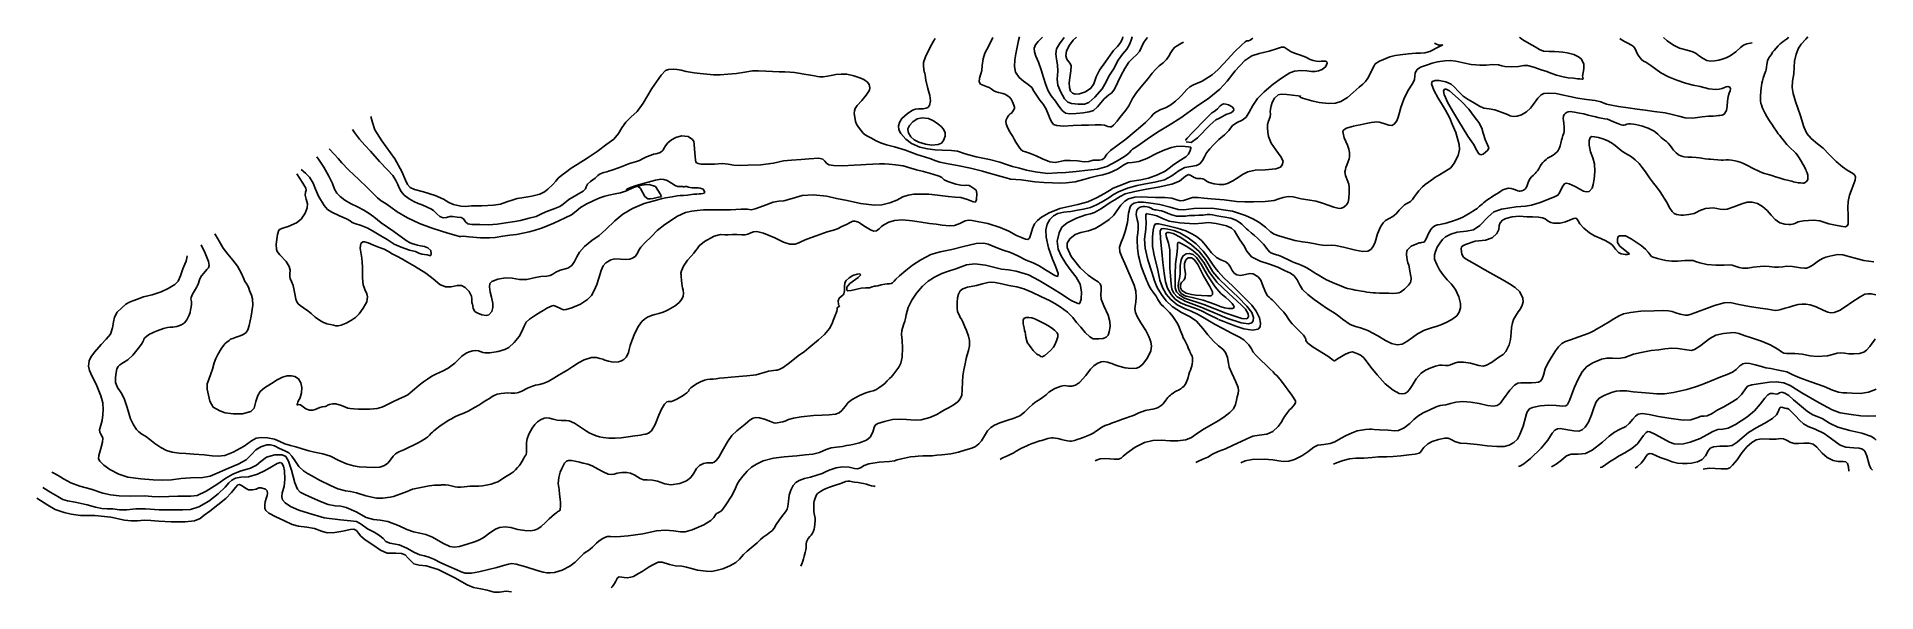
# Model space of a CAD drawing. Extents: x -717077 to -715000, y -984627 to -984000.
import ezdxf

# ---------------------------------------------------------------- set-up
doc = ezdxf.new("R2010")
doc.units = 0
doc.layers.add('contour_lines', color=1, linetype='CONTINUOUS')

msp = doc.modelspace()

# ---------------------------------------------------------------- linework, layer by layer
at = {"layer": 'contour_lines', "color": 1}
for p, q in [((-716066.184, -984008.396, 275), (-716068.783, -984013.028, 275)), ((-716064.285, -984004.995, 275), (-716066.184, -984008.396, 275)), ((-716062.509, -984001.665, 275), (-716064.285, -984004.995, 275)), ((-715997.439, -984000.827, 276), (-716002.068, -984010.071, 276)), ((-715968.388, -984004.27, 277), (-715969.976, -984011.565, 277)), ((-715967.219, -983999.919, 277), (-715968.388, -984004.27, 277)), ((-715949.22, -984008.978, 278), (-715950.654, -984012.901, 278)), ((-715946.18, -984005.051, 278), (-715949.22, -984008.978, 278)), ((-715942.934, -984001.998, 278), (-715946.18, -984005.051, 278)), ((-715941.364, -984000.429, 278), (-715942.934, -984001.998, 278)), ((-715922.308, -984007.682, 279), (-715925.444, -984013.6, 279)), ((-715916.938, -984000.656, 279), (-715922.308, -984007.682, 279)), ((-715906.624, -984003.789, 280), (-715911.03, -984009.33, 280)), ((-715903.075, -984000.196, 280), (-715906.624, -984003.789, 280)), ((-715856.847, -984010.899, 280), (-715853.013, -984005.968, 280)), ((-715853.013, -984005.968, 280), (-715851.115, -984001.972, 280)), ((-715851.115, -984001.972, 280), (-715850.557, -984000.073, 280)), ((-715846.301, -984013.721, 279), (-715842.885, -984008.042, 279)), ((-715842.885, -984008.042, 279), (-715840.934, -984002.519, 279)), ((-715840.934, -984002.519, 279), (-715840.212, -983999.923, 279)), ((-715829.556, -984011.484, 278), (-715827.258, -984006.672, 278)), ((-715827.258, -984006.672, 278), (-715824.72, -984002.855, 278)), ((-715824.72, -984002.855, 278), (-715822.709, -984000.582, 278)), ((-715789.232, -984010.033, 277), (-715786.186, -984008.391, 277)), ((-715786.186, -984008.391, 277), (-715784.261, -984007.279, 277)), ((-715784.261, -984007.279, 277), (-715783.029, -984006.431, 277)), ((-715783.029, -984006.431, 277), (-715782.341, -984005.883, 277)), ((-715716.837, -984009.411, 276), (-715712.631, -984005.481, 276)), ((-715712.631, -984005.481, 276), (-715710.592, -984004.606, 276)), ((-715710.592, -984004.606, 276), (-715708.923, -984004.527, 276)), ((-715708.923, -984004.527, 276), (-715706.96, -984003.749, 276)), ((-715706.96, -984003.749, 276), (-715703.887, -984001.338, 276)), ((-715498.643, -984006.997, 276), (-715497.377, -984007.777, 276)), ((-715497.377, -984007.777, 276), (-715494.005, -984009.244, 276)), ((-715494.005, -984009.244, 276), (-715490.65, -984009.111, 276)), ((-715490.65, -984009.111, 276), (-715489.664, -984009.08, 276)), ((-715489.664, -984009.08, 276), (-715489.87, -984009.329, 276)), ((-715402.967, -984000.523, 277), (-715402.113, -984001.282, 277)), ((-715402.113, -984001.282, 277), (-715398.923, -984003.384, 277)), ((-715398.923, -984003.384, 277), (-715392.051, -984007.382, 277)), ((-715392.051, -984007.382, 277), (-715385.212, -984011.35, 277)), ((-715289.503, -984001.78, 278), (-715287.939, -984003.028, 278)), ((-715287.939, -984003.028, 278), (-715284.487, -984005.219, 278)), ((-715284.487, -984005.219, 278), (-715280.744, -984007.091, 278)), ((-715280.744, -984007.091, 278), (-715277.05, -984008.939, 278)), ((-715277.05, -984008.939, 278), (-715274.516, -984010.577, 278)), ((-715240.319, -984000.886, 279), (-715236.277, -984004.335, 279)), ((-715236.277, -984004.335, 279), (-715229.108, -984009.38, 279)), ((-715149.877, -984009.332, 279), (-715146.035, -984007.86, 279)), ((-715146.035, -984007.86, 279), (-715140.298, -984006.668, 279)), ((-715108.576, -984007.789, 279), (-715110.809, -984010.03, 279)), ((-715106.761, -984006.366, 279), (-715108.576, -984007.789, 279)), ((-715105.604, -984005.551, 279), (-715106.761, -984006.366, 279)), ((-715103.737, -984004.29, 279), (-715105.604, -984005.551, 279)), ((-715102.44, -984003.317, 279), (-715103.737, -984004.29, 279)), ((-715101.291, -984002.436, 279), (-715102.44, -984003.317, 279)), ((-715100.016, -984001.329, 279), (-715101.291, -984002.436, 279)), ((-715099.248, -984000.455, 279), (-715100.016, -984001.329, 279)), ((-715084.797, -984008.068, 280), (-715088.069, -984012.922, 280)), ((-715079.764, -984002.515, 280), (-715084.797, -984008.068, 280)), ((-715077.511, -984000.095, 280), (-715079.764, -984002.515, 280)), ((-716075.554, -984028.972, 275), (-716075.814, -984032.601, 275)), ((-716073.462, -984022.498, 275), (-716075.554, -984028.972, 275)), ((-716068.783, -984013.028, 275), (-716073.462, -984022.498, 275)), ((-716008.409, -984024.891, 276), (-716009.45, -984032.291, 276)), ((-716006.29, -984018.511, 276), (-716008.409, -984024.891, 276)), ((-716002.068, -984010.071, 276), (-716006.29, -984018.511, 276)), ((-715972.509, -984026.003, 277), (-715973.027, -984033.512, 277)), ((-715971.433, -984019.035, 277), (-715972.509, -984026.003, 277)), ((-715969.976, -984011.565, 277), (-715971.433, -984019.035, 277)), ((-715950.654, -984012.901, 278), (-715950.467, -984017.084, 278)), ((-715950.467, -984017.084, 278), (-715948.775, -984021.913, 278)), ((-715948.775, -984021.913, 278), (-715945.751, -984028.58, 278)), ((-715945.751, -984028.58, 278), (-715942.906, -984037.17, 278)), ((-715925.444, -984013.6, 279), (-715926.338, -984019.201, 279)), ((-715926.338, -984019.201, 279), (-715925.533, -984024.995, 279)), ((-715925.533, -984024.995, 279), (-715924.359, -984031.435, 279)), ((-715914.086, -984015.623, 280), (-715914.849, -984021.482, 280)), ((-715914.849, -984021.482, 280), (-715913.87, -984025.311, 280)), ((-715911.03, -984009.33, 280), (-715914.086, -984015.623, 280)), ((-715913.87, -984025.311, 280), (-715911.924, -984027.943, 280)), ((-715911.924, -984027.943, 280), (-715909.978, -984030.056, 280)), ((-715876.897, -984037.466, 280), (-715870.102, -984028.274, 280)), ((-715870.102, -984028.274, 280), (-715865.162, -984020.485, 280)), ((-715865.162, -984020.485, 280), (-715861.322, -984015.558, 280)), ((-715861.387, -984036.451, 279), (-715855.864, -984026.433, 279)), ((-715861.322, -984015.558, 280), (-715856.847, -984010.899, 280)), ((-715855.864, -984026.433, 279), (-715850.952, -984019.431, 279)), ((-715850.952, -984019.431, 279), (-715846.301, -984013.721, 279)), ((-715848.536, -984035.885, 278), (-715843.739, -984028.54, 278)), ((-715843.739, -984028.54, 278), (-715839.208, -984023.881, 278)), ((-715839.208, -984023.881, 278), (-715835.075, -984020.417, 278)), ((-715835.075, -984020.417, 278), (-715831.95, -984016.424, 278)), ((-715831.95, -984016.424, 278), (-715829.556, -984011.484, 278)), ((-715809.574, -984032.87, 277), (-715805.185, -984029.276, 277)), ((-715805.185, -984029.276, 277), (-715801.407, -984025.497, 277)), ((-715801.407, -984025.497, 277), (-715798.913, -984021.842, 277)), ((-715798.913, -984021.842, 277), (-715796.57, -984017.531, 277)), ((-715796.57, -984017.531, 277), (-715794.363, -984014.215, 277)), ((-715794.363, -984014.215, 277), (-715791.824, -984011.697, 277)), ((-715791.824, -984011.697, 277), (-715789.232, -984010.033, 277)), ((-715736.703, -984029.919, 276), (-715724.704, -984016.904, 276)), ((-715724.704, -984016.904, 276), (-715716.837, -984009.411, 276)), ((-715723.775, -984038.173, 275), (-715713.038, -984026.7, 275)), ((-715713.038, -984026.7, 275), (-715705.004, -984021.229, 275)), ((-715705.004, -984021.229, 275), (-715696.891, -984018.594, 275)), ((-715696.891, -984018.594, 275), (-715685.495, -984016.002, 275)), ((-715685.495, -984016.002, 275), (-715676.109, -984012.973, 275)), ((-715676.109, -984012.973, 275), (-715671.386, -984011.475, 275)), ((-715671.386, -984011.475, 275), (-715668.62, -984011.711, 275)), ((-715668.62, -984011.711, 275), (-715665.041, -984013.843, 275)), ((-715665.041, -984013.843, 275), (-715660.497, -984016.974, 275)), ((-715660.497, -984016.974, 275), (-715655.914, -984018.891, 275)), ((-715655.914, -984018.891, 275), (-715650.123, -984020.527, 275)), ((-715650.123, -984020.527, 275), (-715644.255, -984022.799, 275)), ((-715644.255, -984022.799, 275), (-715639.05, -984025.532, 275)), ((-715639.05, -984025.532, 275), (-715635.916, -984026.867, 275)), ((-715635.916, -984026.867, 275), (-715632.15, -984027.573, 275)), ((-715632.15, -984027.573, 275), (-715629.07, -984027.674, 275)), ((-715629.07, -984027.674, 275), (-715626.673, -984027.486, 275)), ((-715626.673, -984027.486, 275), (-715623.997, -984027.388, 275)), ((-715623.997, -984027.388, 275), (-715621.711, -984027.577, 275)), ((-715621.711, -984027.577, 275), (-715620.545, -984028.123, 275)), ((-715620.082, -984029.768, 275), (-715621.46, -984033.276, 275)), ((-715620.545, -984028.123, 275), (-715620.082, -984029.768, 275)), ((-715561, -984027.496, 276), (-715565.622, -984030.427, 276)), ((-715549.319, -984022.728, 276), (-715561, -984027.496, 276)), ((-715543.228, -984021.141, 276), (-715549.319, -984022.728, 276)), ((-715537.541, -984020.471, 276), (-715543.228, -984021.141, 276)), ((-715528.13, -984019.263, 276), (-715537.541, -984020.471, 276)), ((-715519.825, -984018.344, 276), (-715528.13, -984019.263, 276)), ((-715514.611, -984018.249, 276), (-715519.825, -984018.344, 276)), ((-715509.865, -984018.177, 276), (-715514.611, -984018.249, 276)), ((-715503.955, -984016.445, 276), (-715509.865, -984018.177, 276)), ((-715501.357, -984029.812, 277), (-715506.781, -984031.672, 277)), ((-715494.65, -984011.688, 276), (-715503.955, -984016.445, 276)), ((-715495.498, -984028.149, 277), (-715501.357, -984029.812, 277)), ((-715487.309, -984027.116, 277), (-715495.498, -984028.149, 277)), ((-715490.856, -984009.834, 276), (-715494.65, -984011.688, 276)), ((-715489.87, -984009.329, 276), (-715490.856, -984009.834, 276)), ((-715480.967, -984026.632, 277), (-715487.309, -984027.116, 277)), ((-715474.81, -984027.284, 277), (-715480.967, -984026.632, 277)), ((-715464.432, -984029.721, 277), (-715474.81, -984027.284, 277)), ((-715457.403, -984031.206, 277), (-715464.432, -984029.721, 277)), ((-715385.212, -984011.35, 277), (-715380.402, -984014.424, 277)), ((-715380.402, -984014.424, 277), (-715375.772, -984015.981, 277)), ((-715375.772, -984015.981, 277), (-715369.216, -984016.534, 277)), ((-715369.216, -984016.534, 277), (-715363.526, -984016.498, 277)), ((-715363.526, -984016.498, 277), (-715358.472, -984016.818, 277)), ((-715358.472, -984016.818, 277), (-715353.968, -984017.387, 277)), ((-715353.968, -984017.387, 277), (-715348.997, -984018.128, 277)), ((-715348.997, -984018.128, 277), (-715341.686, -984019.835, 277)), ((-715341.686, -984019.835, 277), (-715336.109, -984022.448, 277)), ((-715336.109, -984022.448, 277), (-715333.35, -984024.869, 277)), ((-715333.35, -984024.869, 277), (-715331.603, -984027.549, 277)), ((-715331.603, -984027.549, 277), (-715330.401, -984030.869, 277)), ((-715274.516, -984010.577, 278), (-715272.842, -984012.645, 278)), ((-715272.842, -984012.645, 278), (-715271.229, -984016.198, 278)), ((-715271.229, -984016.198, 278), (-715269.265, -984020.471, 278)), ((-715269.265, -984020.471, 278), (-715265.26, -984025.432, 278)), ((-715265.26, -984025.432, 278), (-715262.692, -984027.347, 278)), ((-715262.692, -984027.347, 278), (-715260.09, -984028.72, 278)), ((-715260.09, -984028.72, 278), (-715254.754, -984032.337, 278)), ((-715229.108, -984009.38, 279), (-715222.218, -984012.59, 279)), ((-715222.218, -984012.59, 279), (-715213.437, -984015.028, 279)), ((-715213.437, -984015.028, 279), (-715207.365, -984016.762, 279)), ((-715207.365, -984016.762, 279), (-715203.325, -984018.815, 279)), ((-715203.325, -984018.815, 279), (-715199.507, -984021.712, 279)), ((-715199.507, -984021.712, 279), (-715195.623, -984024.547, 279)), ((-715195.623, -984024.547, 279), (-715191.277, -984026.521, 279)), ((-715191.277, -984026.521, 279), (-715187.387, -984027.254, 279)), ((-715187.387, -984027.254, 279), (-715182.657, -984027.009, 279)), ((-715182.657, -984027.009, 279), (-715177.775, -984026.15, 279)), ((-715177.775, -984026.15, 279), (-715173.934, -984025.126, 279)), ((-715173.934, -984025.126, 279), (-715169.552, -984023.5, 279)), ((-715169.552, -984023.5, 279), (-715164.856, -984021.267, 279)), ((-715164.856, -984021.267, 279), (-715158.8, -984016.877, 279)), ((-715158.8, -984016.877, 279), (-715153.295, -984011.91, 279)), ((-715153.295, -984011.91, 279), (-715149.877, -984009.332, 279)), ((-715122.905, -984027.153, 279), (-715123.712, -984031.039, 279)), ((-715121.217, -984023.807, 279), (-715122.905, -984027.153, 279)), ((-715120.086, -984022.125, 279), (-715121.217, -984023.807, 279)), ((-715118.781, -984020.26, 279), (-715120.086, -984022.125, 279)), ((-715118.097, -984019.137, 279), (-715118.781, -984020.26, 279)), ((-715117.1, -984017.405, 279), (-715118.097, -984019.137, 279)), ((-715115.394, -984015.254, 279), (-715117.1, -984017.405, 279)), ((-715110.809, -984010.03, 279), (-715115.394, -984015.254, 279)), ((-715092.274, -984027.418, 280), (-715092.754, -984034.239, 280)), ((-715090.627, -984019.554, 280), (-715092.274, -984027.418, 280)), ((-715088.069, -984012.922, 280), (-715090.627, -984019.554, 280)), ((-716382.469, -984058.246, 274), (-716371.905, -984043.318, 274)), ((-716371.905, -984043.318, 274), (-716367.01, -984037.947, 274)), ((-716367.01, -984037.947, 274), (-716363.772, -984036.973, 274)), ((-716363.772, -984036.973, 274), (-716357.438, -984036.589, 274)), ((-716357.438, -984036.589, 274), (-716353.689, -984036.694, 274)), ((-716353.689, -984036.694, 274), (-716349.406, -984037.571, 274)), ((-716349.406, -984037.571, 274), (-716343.482, -984038.977, 274)), ((-716343.482, -984038.977, 274), (-716334.473, -984040.654, 274)), ((-716334.473, -984040.654, 274), (-716327.868, -984041.534, 274)), ((-716327.868, -984041.534, 274), (-716320.165, -984042.187, 274)), ((-716320.165, -984042.187, 274), (-716312.621, -984042.942, 274)), ((-716312.621, -984042.942, 274), (-716305.154, -984042.859, 274)), ((-716305.154, -984042.859, 274), (-716296.419, -984042.164, 274)), ((-716296.419, -984042.164, 274), (-716286.75, -984041.252, 274)), ((-716286.75, -984041.252, 274), (-716277.391, -984039.726, 274)), ((-716277.391, -984039.726, 274), (-716268.814, -984038.406, 274)), ((-716268.814, -984038.406, 274), (-716261.857, -984038.195, 274)), ((-716261.857, -984038.195, 274), (-716253.644, -984038.827, 274)), ((-716253.644, -984038.827, 274), (-716246.049, -984039.264, 274)), ((-716246.049, -984039.264, 274), (-716238.794, -984039.438, 274)), ((-716238.794, -984039.438, 274), (-716232.069, -984039.498, 274)), ((-716232.069, -984039.498, 274), (-716226.328, -984039.759, 274)), ((-716226.328, -984039.759, 274), (-716221.332, -984040.348, 274)), ((-716221.332, -984040.348, 274), (-716216.911, -984041.044, 274)), ((-716216.911, -984041.044, 274), (-716210.309, -984042.088, 274)), ((-716210.309, -984042.088, 274), (-716203.323, -984043.107, 274)), ((-716203.323, -984043.107, 274), (-716198.605, -984043.985, 274)), ((-716198.605, -984043.985, 274), (-716195.47, -984044.622, 274)), ((-716195.47, -984044.622, 274), (-716192.614, -984045.039, 274)), ((-716192.614, -984045.039, 274), (-716188.907, -984045.03, 274)), ((-716188.907, -984045.03, 274), (-716184.094, -984044.283, 274)), ((-716184.094, -984044.283, 274), (-716180.025, -984043.495, 274)), ((-716180.025, -984043.495, 274), (-716174.764, -984042.616, 274)), ((-716174.764, -984042.616, 274), (-716168.66, -984041.943, 274)), ((-716168.66, -984041.943, 274), (-716162.292, -984042.237, 274)), ((-716162.292, -984042.237, 274), (-716154.185, -984044.013, 274)), ((-716154.185, -984044.013, 274), (-716147.65, -984046.195, 274)), ((-716147.65, -984046.195, 274), (-716143.16, -984048.271, 274)), ((-716143.16, -984048.271, 274), (-716138.847, -984051.134, 274)), ((-716075.814, -984032.601, 275), (-716075.372, -984036.68, 275)), ((-716075.372, -984036.68, 275), (-716074.788, -984039.394, 275)), ((-716074.788, -984039.394, 275), (-716074.185, -984041.162, 275)), ((-716074.185, -984041.162, 275), (-716073.717, -984043.287, 275)), ((-716073.717, -984043.287, 275), (-716072.918, -984048.916, 275)), ((-716072.918, -984048.916, 275), (-716070.876, -984058.396, 275)), ((-716012.492, -984046.53, 276), (-716012.818, -984050.827, 276)), ((-716010.821, -984041.808, 276), (-716012.492, -984046.53, 276)), ((-716009.927, -984037.826, 276), (-716010.821, -984041.808, 276)), ((-716009.45, -984032.291, 276), (-716009.927, -984037.826, 276)), ((-715973.027, -984033.512, 277), (-715971.668, -984039.668, 277)), ((-715971.668, -984039.668, 277), (-715967.73, -984045.768, 277)), ((-715967.73, -984045.768, 277), (-715962.746, -984050.184, 277)), ((-715962.746, -984050.184, 277), (-715957.445, -984053.69, 277)), ((-715942.906, -984037.17, 278), (-715940.343, -984045.987, 278)), ((-715940.343, -984045.987, 278), (-715937.479, -984053.968, 278)), ((-715924.143, -984038.645, 279), (-715924.973, -984047.666, 279)), ((-715924.973, -984047.666, 279), (-715924.086, -984054.597, 279)), ((-715924.359, -984031.435, 279), (-715924.143, -984038.645, 279)), ((-715910.591, -984046.314, 280), (-715911.343, -984052.029, 280)), ((-715909.384, -984038.283, 280), (-715910.591, -984046.314, 280)), ((-715909.978, -984030.056, 280), (-715909.078, -984032.74, 280)), ((-715909.078, -984032.74, 280), (-715909.384, -984038.283, 280)), ((-715883.413, -984053.02, 280), (-715880.831, -984044.953, 280)), ((-715880.831, -984044.953, 280), (-715876.897, -984037.466, 280)), ((-715869.677, -984050.787, 279), (-715866.355, -984044.555, 279)), ((-715866.355, -984044.555, 279), (-715861.387, -984036.451, 279)), ((-715856.499, -984051.257, 278), (-715852.398, -984043.428, 278)), ((-715852.398, -984043.428, 278), (-715848.536, -984035.885, 278)), ((-715828.454, -984054.688, 277), (-715821.925, -984046.925, 277)), ((-715821.925, -984046.925, 277), (-715817.38, -984041.041, 277)), ((-715817.38, -984041.041, 277), (-715813.86, -984036.773, 277)), ((-715813.86, -984036.773, 277), (-715809.574, -984032.87, 277)), ((-715770.886, -984054.232, 276), (-715761.196, -984050.123, 276)), ((-715761.196, -984050.123, 276), (-715749.881, -984042.786, 276)), ((-715749.881, -984042.786, 276), (-715743.348, -984037.247, 276)), ((-715743.348, -984037.247, 276), (-715736.703, -984029.919, 276)), ((-715740.984, -984058.96, 275), (-715732.953, -984049.977, 275)), ((-715732.953, -984049.977, 275), (-715723.775, -984038.173, 275)), ((-715671.617, -984046.645, 275), (-715680.992, -984053.462, 275)), ((-715666.213, -984043.204, 275), (-715671.617, -984046.645, 275)), ((-715662.258, -984040.736, 275), (-715666.213, -984043.204, 275)), ((-715657.02, -984038.657, 275), (-715662.258, -984040.736, 275)), ((-715649.842, -984037.852, 275), (-715657.02, -984038.657, 275)), ((-715642.993, -984038.459, 275), (-715649.842, -984037.852, 275)), ((-715637.704, -984038.985, 275), (-715642.993, -984038.459, 275)), ((-715633.369, -984038.955, 275), (-715637.704, -984038.985, 275)), ((-715629.77, -984038.451, 275), (-715633.369, -984038.955, 275)), ((-715625.683, -984036.833, 275), (-715629.77, -984038.451, 275)), ((-715621.46, -984033.276, 275), (-715625.683, -984036.833, 275)), ((-715576.585, -984050.297, 276), (-715579.571, -984053.267, 276)), ((-715574.242, -984046.773, 276), (-715576.585, -984050.297, 276)), ((-715571.973, -984042.431, 276), (-715574.242, -984046.773, 276)), ((-715568.735, -984036.132, 276), (-715571.973, -984042.431, 276)), ((-715567.096, -984032.65, 276), (-715568.735, -984036.132, 276)), ((-715565.622, -984030.427, 276), (-715567.096, -984032.65, 276)), ((-715521.575, -984048.059, 277), (-715523.381, -984052.161, 277)), ((-715521.15, -984044.244, 277), (-715521.575, -984048.059, 277)), ((-715520.492, -984040.521, 277), (-715521.15, -984044.244, 277)), ((-715518.512, -984036.765, 277), (-715520.492, -984040.521, 277)), ((-715514.729, -984034.294, 277), (-715518.512, -984036.765, 277)), ((-715506.781, -984031.672, 277), (-715514.729, -984034.294, 277)), ((-715501.402, -984050.401, 278), (-715502.024, -984053.007, 278)), ((-715498.01, -984049.252, 278), (-715501.402, -984050.401, 278)), ((-715493.397, -984049.285, 278), (-715498.01, -984049.252, 278)), ((-715485.995, -984050.741, 278), (-715493.397, -984049.285, 278)), ((-715452.108, -984031.698, 277), (-715457.403, -984031.206, 277)), ((-715447.827, -984031.888, 277), (-715452.108, -984031.698, 277)), ((-715440.66, -984032.025, 277), (-715447.827, -984031.888, 277)), ((-715433.425, -984031.318, 277), (-715440.66, -984032.025, 277)), ((-715426.739, -984031.536, 277), (-715433.425, -984031.318, 277)), ((-715422.732, -984032.664, 277), (-715426.739, -984031.536, 277)), ((-715419.379, -984033.406, 277), (-715422.732, -984032.664, 277)), ((-715411.985, -984033.706, 277), (-715419.379, -984033.406, 277)), ((-715403.856, -984033.357, 277), (-715411.985, -984033.706, 277)), ((-715397.893, -984032.376, 277), (-715403.856, -984033.357, 277)), ((-715393.764, -984032.438, 277), (-715397.893, -984032.376, 277)), ((-715386.644, -984034.313, 277), (-715393.764, -984032.438, 277)), ((-715378.348, -984037.255, 277), (-715386.644, -984034.313, 277)), ((-715372.072, -984039.249, 277), (-715378.348, -984037.255, 277)), ((-715367.631, -984040.87, 277), (-715372.072, -984039.249, 277)), ((-715360.971, -984043.281, 277), (-715367.631, -984040.87, 277)), ((-715353.658, -984045.258, 277), (-715360.971, -984043.281, 277)), ((-715347.844, -984046.076, 277), (-715353.658, -984045.258, 277)), ((-715341.821, -984046.67, 277), (-715347.844, -984046.076, 277)), ((-715337.267, -984047.303, 277), (-715341.821, -984046.67, 277)), ((-715334.807, -984047.519, 277), (-715337.267, -984047.303, 277)), ((-715332.59, -984047.696, 277), (-715334.807, -984047.519, 277)), ((-715331.26, -984047.736, 277), (-715332.59, -984047.696, 277)), ((-715330.186, -984036.227, 277), (-715331.796, -984044.537, 277)), ((-715331.796, -984044.537, 277), (-715330.929, -984047.268, 277)), ((-715330.929, -984047.268, 277), (-715331.26, -984047.736, 277)), ((-715330.401, -984030.869, 277), (-715330.186, -984036.227, 277)), ((-715254.754, -984032.337, 278), (-715243.185, -984040.488, 278)), ((-715243.185, -984040.488, 278), (-715234.707, -984045.097, 278)), ((-715234.707, -984045.097, 278), (-715225.077, -984048.86, 278)), ((-715225.077, -984048.86, 278), (-715215.392, -984052.431, 278)), ((-715128.577, -984049.613, 279), (-715129.15, -984052.324, 279)), ((-715127.72, -984046.563, 279), (-715128.577, -984049.613, 279)), ((-715126.265, -984042.182, 279), (-715127.72, -984046.563, 279)), ((-715124.956, -984038.531, 279), (-715126.265, -984042.182, 279)), ((-715124.476, -984036.872, 279), (-715124.956, -984038.531, 279)), ((-715124.076, -984034.228, 279), (-715124.476, -984036.872, 279)), ((-715123.712, -984031.039, 279), (-715124.076, -984034.228, 279)), ((-715094.653, -984050.182, 280), (-715095.15, -984057.172, 280)), ((-715093.207, -984041.615, 280), (-715094.653, -984050.182, 280)), ((-715092.754, -984034.239, 280), (-715093.207, -984041.615, 280)), ((-716392.172, -984074.664, 274), (-716382.469, -984058.246, 274)), ((-716140.346, -984065.808, 274), (-716145.165, -984071.745, 274)), ((-716136.826, -984060.267, 274), (-716140.346, -984065.808, 274)), ((-716138.847, -984051.134, 274), (-716136.934, -984053.659, 274)), ((-716136.934, -984053.659, 274), (-716136.11, -984057.46, 274)), ((-716136.11, -984057.46, 274), (-716136.826, -984060.267, 274)), ((-716070.876, -984058.396, 275), (-716068.594, -984066.152, 275)), ((-716068.594, -984066.152, 275), (-716067.636, -984072.096, 275)), ((-716012.818, -984050.827, 276), (-716011.363, -984053.236, 276)), ((-716011.363, -984053.236, 276), (-716007.713, -984055.068, 276)), ((-716007.713, -984055.068, 276), (-716003.912, -984056.326, 276)), ((-716003.912, -984056.326, 276), (-716001.681, -984057.302, 276)), ((-716001.681, -984057.302, 276), (-715999.294, -984058.825, 276)), ((-715999.294, -984058.825, 276), (-715996.122, -984060.829, 276)), ((-715996.122, -984060.829, 276), (-715993.703, -984062.006, 276)), ((-715993.703, -984062.006, 276), (-715991.115, -984062.869, 276)), ((-715991.115, -984062.869, 276), (-715989.141, -984063.366, 276)), ((-715989.141, -984063.366, 276), (-715987.465, -984063.639, 276)), ((-715987.465, -984063.639, 276), (-715986.153, -984063.833, 276)), ((-715986.153, -984063.833, 276), (-715984.069, -984064.513, 276)), ((-715984.069, -984064.513, 276), (-715981.095, -984066.081, 276)), ((-715981.095, -984066.081, 276), (-715978.729, -984067.971, 276)), ((-715978.729, -984067.971, 276), (-715976.831, -984070.427, 276)), ((-715976.831, -984070.427, 276), (-715975.227, -984073.35, 276)), ((-715957.445, -984053.69, 277), (-715953.438, -984057.338, 277)), ((-715953.438, -984057.338, 277), (-715951.012, -984061.114, 277)), ((-715951.012, -984061.114, 277), (-715948.261, -984065.896, 277)), ((-715948.261, -984065.896, 277), (-715944.262, -984071.484, 277)), ((-715937.479, -984053.968, 278), (-715934.895, -984060.797, 278)), ((-715934.895, -984060.797, 278), (-715931.534, -984066.489, 278)), ((-715931.534, -984066.489, 278), (-715926.711, -984072.542, 278)), ((-715924.086, -984054.597, 279), (-715921.167, -984061.63, 279)), ((-715921.167, -984061.63, 279), (-715916.488, -984069.99, 279)), ((-715916.488, -984069.99, 279), (-715912.726, -984073.882, 279)), ((-715911.343, -984052.029, 280), (-715911.043, -984056.98, 280)), ((-715911.043, -984056.98, 280), (-715909.607, -984061.154, 280)), ((-715909.607, -984061.154, 280), (-715907.472, -984063.649, 280)), ((-715907.472, -984063.649, 280), (-715904.483, -984064.671, 280)), ((-715904.483, -984064.671, 280), (-715899.469, -984064.222, 280)), ((-715899.469, -984064.222, 280), (-715892.924, -984062.082, 280)), ((-715892.924, -984062.082, 280), (-715886.653, -984057.846, 280)), ((-715889.037, -984074.244, 279), (-715882.305, -984068.235, 279)), ((-715886.653, -984057.846, 280), (-715883.413, -984053.02, 280)), ((-715882.305, -984068.235, 279), (-715874.167, -984058.544, 279)), ((-715879.384, -984078.989, 278), (-715871.695, -984069.973, 278)), ((-715874.167, -984058.544, 279), (-715869.677, -984050.787, 279)), ((-715871.695, -984069.973, 278), (-715866.334, -984065.469, 278)), ((-715866.334, -984065.469, 278), (-715863.061, -984063.103, 278)), ((-715863.061, -984063.103, 278), (-715860.054, -984058.883, 278)), ((-715860.054, -984058.883, 278), (-715856.499, -984051.257, 278)), ((-715843.945, -984077.858, 277), (-715839.653, -984069.749, 277)), ((-715839.653, -984069.749, 277), (-715835.211, -984062.804, 277)), ((-715835.211, -984062.804, 277), (-715828.454, -984054.688, 277)), ((-715791.314, -984072.421, 276), (-715787.579, -984069.217, 276)), ((-715787.579, -984069.217, 276), (-715784.611, -984066.193, 276)), ((-715784.611, -984066.193, 276), (-715781.359, -984062.651, 276)), ((-715781.359, -984062.651, 276), (-715778.408, -984059.338, 276)), ((-715778.408, -984059.338, 276), (-715775.131, -984056.289, 276)), ((-715775.131, -984056.289, 276), (-715770.886, -984054.232, 276)), ((-715767.461, -984078.772, 275), (-715753.558, -984069.302, 275)), ((-715753.558, -984069.302, 275), (-715740.984, -984058.96, 275)), ((-715698.649, -984069.671, 275), (-715703.747, -984077.325, 275)), ((-715691.053, -984062.037, 275), (-715698.649, -984069.671, 275)), ((-715680.992, -984053.462, 275), (-715691.053, -984062.037, 275)), ((-715679.403, -984069.381, 276), (-715681.992, -984074.103, 276)), ((-715675.43, -984065.605, 276), (-715679.403, -984069.381, 276)), ((-715671.904, -984064.661, 276), (-715675.43, -984065.605, 276)), ((-715665.715, -984065.132, 276), (-715671.904, -984064.661, 276)), ((-715659.222, -984065.739, 276), (-715665.715, -984065.132, 276)), ((-715652.694, -984066.637, 276), (-715659.222, -984065.739, 276)), ((-715650.346, -984067.111, 276), (-715652.694, -984066.637, 276)), ((-715651.101, -984067.379, 276), (-715650.542, -984067.311, 276)), ((-715650.298, -984067.932, 276), (-715651.101, -984067.379, 276)), ((-715650.542, -984067.311, 276), (-715649.699, -984067.452, 276)), ((-715649.699, -984067.452, 276), (-715650.346, -984067.111, 276)), ((-715647.7, -984069.033, 276), (-715650.298, -984067.932, 276)), ((-715645.314, -984069.908, 276), (-715647.7, -984069.033, 276)), ((-715642.62, -984070.759, 276), (-715645.314, -984069.908, 276)), ((-715637.169, -984072.364, 276), (-715642.62, -984070.759, 276)), ((-715597.069, -984068.306, 276), (-715604.702, -984073.025, 276)), ((-715590.554, -984062.749, 276), (-715597.069, -984068.306, 276)), ((-715583.855, -984056.873, 276), (-715590.554, -984062.749, 276)), ((-715579.571, -984053.267, 276), (-715583.855, -984056.873, 276)), ((-715533.451, -984070.209, 277), (-715536.826, -984079.893, 277)), ((-715528.77, -984060.823, 277), (-715533.451, -984070.209, 277)), ((-715523.381, -984052.161, 277), (-715528.77, -984060.823, 277)), ((-715502.024, -984053.007, 278), (-715499.531, -984060.281, 278)), ((-715499.531, -984060.281, 278), (-715494.709, -984069.019, 278)), ((-715494.709, -984069.019, 278), (-715489.838, -984076.994, 278)), ((-715487.488, -984059.105, 279), (-715488.691, -984060.763, 279)), ((-715488.691, -984060.763, 279), (-715487.932, -984065.231, 279)), ((-715487.932, -984065.231, 279), (-715483.664, -984074.321, 279)), ((-715485.481, -984059.071, 279), (-715487.488, -984059.105, 279)), ((-715480.007, -984053.435, 278), (-715485.995, -984050.741, 278)), ((-715481.794, -984061.101, 279), (-715485.481, -984059.071, 279)), ((-715475.353, -984066.398, 279), (-715481.794, -984061.101, 279)), ((-715476.112, -984056.699, 278), (-715480.007, -984053.435, 278)), ((-715472.232, -984061.437, 278), (-715476.112, -984056.699, 278)), ((-715468.276, -984072.847, 279), (-715475.353, -984066.398, 279)), ((-715466.456, -984066.777, 278), (-715472.232, -984061.437, 278)), ((-715460.948, -984070.681, 278), (-715466.456, -984066.777, 278)), ((-715455.665, -984073.609, 278), (-715460.948, -984070.681, 278)), ((-715382.12, -984069.144, 278), (-715386.89, -984075.818, 278)), ((-715378.459, -984065.509, 278), (-715382.12, -984069.144, 278)), ((-715375.291, -984063.98, 278), (-715378.459, -984065.509, 278)), ((-715370.499, -984063.432, 278), (-715375.291, -984063.98, 278)), ((-715361.513, -984064.087, 278), (-715370.499, -984063.432, 278)), ((-715353.038, -984065.7, 278), (-715361.513, -984064.087, 278)), ((-715346.089, -984067.249, 278), (-715353.038, -984065.7, 278)), ((-715337.495, -984069.08, 278), (-715346.089, -984067.249, 278)), ((-715327.164, -984070.637, 278), (-715337.495, -984069.08, 278)), ((-715317.622, -984071.795, 278), (-715327.164, -984070.637, 278)), ((-715215.392, -984052.431, 278), (-715206.784, -984054.517, 278)), ((-715206.784, -984054.517, 278), (-715198.936, -984056.123, 278)), ((-715198.936, -984056.123, 278), (-715189.192, -984058.529, 278)), ((-715189.192, -984058.529, 278), (-715181.389, -984059.447, 278)), ((-715181.389, -984059.447, 278), (-715177.333, -984059.124, 278)), ((-715177.333, -984059.124, 278), (-715174.014, -984058.15, 278)), ((-715174.014, -984058.15, 278), (-715171.344, -984057.127, 278)), ((-715171.344, -984057.127, 278), (-715169.614, -984056.384, 278)), ((-715169.614, -984056.384, 278), (-715167.812, -984056.132, 278)), ((-715167.171, -984067.22, 278), (-715167.958, -984072.7, 278)), ((-715167.812, -984056.132, 278), (-715165.446, -984056.929, 278)), ((-715166.073, -984063.533, 278), (-715167.171, -984067.22, 278)), ((-715165.054, -984060.981, 278), (-715166.073, -984063.533, 278)), ((-715165.446, -984056.929, 278), (-715164.645, -984058.767, 278)), ((-715164.645, -984058.767, 278), (-715165.054, -984060.981, 278)), ((-715130.774, -984066.405, 279), (-715130.97, -984070.194, 279)), ((-715130.97, -984070.194, 279), (-715130.816, -984072.323, 279)), ((-715130.37, -984061.707, 279), (-715130.774, -984066.405, 279)), ((-715129.965, -984057.605, 279), (-715130.37, -984061.707, 279)), ((-715129.67, -984055.368, 279), (-715129.965, -984057.605, 279)), ((-715129.15, -984052.324, 279), (-715129.67, -984055.368, 279)), ((-715095.15, -984057.172, 280), (-715094.013, -984063.763, 280)), ((-715094.013, -984063.763, 280), (-715091.151, -984072.952, 280)), ((-716699.753, -984090.04, 274), (-716697.734, -984096.718, 274)), ((-716411.806, -984096.278, 274), (-716406.178, -984090.599, 274)), ((-716406.178, -984090.599, 274), (-716399.087, -984084.148, 274)), ((-716399.087, -984084.148, 274), (-716392.172, -984074.664, 274)), ((-716153.76, -984083.423, 274), (-716153.859, -984086.559, 274)), ((-716153.859, -984086.559, 274), (-716153.411, -984090.603, 274)), ((-716152.957, -984080.919, 274), (-716153.76, -984083.423, 274)), ((-716153.411, -984090.603, 274), (-716152.459, -984095.641, 274)), ((-716150.41, -984077.387, 274), (-716152.957, -984080.919, 274)), ((-716145.165, -984071.745, 274), (-716150.41, -984077.387, 274)), ((-716094.135, -984086.71, 275), (-716100.067, -984092.296, 275)), ((-716088.215, -984082.9, 275), (-716094.135, -984086.71, 275)), ((-716084.727, -984081.526, 275), (-716088.215, -984082.9, 275)), ((-716081.423, -984081.179, 275), (-716084.727, -984081.526, 275)), ((-716077.058, -984091.295, 276), (-716082.978, -984092.514, 276)), ((-716075.954, -984081.09, 275), (-716081.423, -984081.179, 275)), ((-716069.913, -984092.289, 276), (-716077.058, -984091.295, 276)), ((-716072.85, -984080.68, 275), (-716075.954, -984081.09, 275)), ((-716070.732, -984079.667, 275), (-716072.85, -984080.68, 275)), ((-716068.998, -984077.35, 275), (-716070.732, -984079.667, 275)), ((-716067.636, -984072.096, 275), (-716068.998, -984077.35, 275)), ((-715981.018, -984090.789, 276), (-715982.367, -984093.728, 276)), ((-715979.277, -984088.497, 276), (-715981.018, -984090.789, 276)), ((-715977.717, -984087.074, 276), (-715979.277, -984088.497, 276)), ((-715976.473, -984085.962, 276), (-715977.717, -984087.074, 276)), ((-715975.078, -984084.48, 276), (-715976.473, -984085.962, 276)), ((-715975.227, -984073.35, 276), (-715973.592, -984076.967, 276)), ((-715973.952, -984082.814, 276), (-715975.078, -984084.48, 276)), ((-715972.99, -984080.868, 276), (-715973.952, -984082.814, 276)), ((-715973.592, -984076.967, 276), (-715972.841, -984079.399, 276)), ((-715972.841, -984079.399, 276), (-715972.99, -984080.868, 276)), ((-715944.262, -984071.484, 277), (-715940.777, -984076.113, 277)), ((-715940.777, -984076.113, 277), (-715937.347, -984081.739, 277)), ((-715937.347, -984081.739, 277), (-715934.64, -984088.111, 277)), ((-715934.64, -984088.111, 277), (-715932.707, -984092.794, 277)), ((-715926.711, -984072.542, 278), (-715922.758, -984078.378, 278)), ((-715922.758, -984078.378, 278), (-715919.297, -984083.251, 278)), ((-715919.297, -984083.251, 278), (-715915.549, -984086.001, 278)), ((-715915.549, -984086.001, 278), (-715910.422, -984087.015, 278)), ((-715912.726, -984073.882, 279), (-715908.523, -984075.309, 279)), ((-715910.422, -984087.015, 278), (-715903.247, -984086.634, 278)), ((-715908.523, -984075.309, 279), (-715901.124, -984076.09, 279)), ((-715903.247, -984086.634, 278), (-715895.366, -984085.786, 278)), ((-715901.124, -984076.09, 279), (-715893.86, -984075.989, 279)), ((-715895.366, -984085.786, 278), (-715888.546, -984084.799, 278)), ((-715893.86, -984075.989, 279), (-715889.037, -984074.244, 279)), ((-715888.546, -984084.799, 278), (-715883.857, -984083.086, 278)), ((-715883.857, -984083.086, 278), (-715879.384, -984078.989, 278)), ((-715857.031, -984095.029, 277), (-715854.07, -984091.139, 277)), ((-715854.07, -984091.139, 277), (-715850.722, -984087.016, 277)), ((-715850.722, -984087.016, 277), (-715847.158, -984082.833, 277)), ((-715847.158, -984082.833, 277), (-715843.945, -984077.858, 277)), ((-715821.139, -984093.014, 276), (-715818.826, -984090.381, 276)), ((-715818.826, -984090.381, 276), (-715816.618, -984087.433, 276)), ((-715816.618, -984087.433, 276), (-715813.57, -984084.884, 276)), ((-715813.57, -984084.884, 276), (-715807.777, -984082.051, 276)), ((-715807.777, -984082.051, 276), (-715802.659, -984079.931, 276)), ((-715802.659, -984079.931, 276), (-715797.609, -984077.308, 276)), ((-715798.18, -984099.665, 275), (-715785.294, -984091.335, 275)), ((-715797.609, -984077.308, 276), (-715794.477, -984075.102, 276)), ((-715794.477, -984075.102, 276), (-715791.314, -984072.421, 276)), ((-715785.294, -984091.335, 275), (-715767.461, -984078.772, 275)), ((-715757.36, -984092.877, 274), (-715750.169, -984085.885, 274)), ((-715750.169, -984085.885, 274), (-715747.62, -984084.134, 274)), ((-715747.62, -984084.134, 274), (-715745.912, -984083.222, 274)), ((-715745.912, -984083.222, 274), (-715743.657, -984081.077, 274)), ((-715741.71, -984091.773, 274), (-715745.731, -984093.655, 274)), ((-715743.657, -984081.077, 274), (-715740.656, -984077.89, 274)), ((-715738.04, -984089.917, 274), (-715741.71, -984091.773, 274)), ((-715740.656, -984077.89, 274), (-715738.495, -984076.25, 274)), ((-715738.495, -984076.25, 274), (-715736.843, -984075.759, 274)), ((-715735.537, -984088.477, 274), (-715738.04, -984089.917, 274)), ((-715736.843, -984075.759, 274), (-715734.472, -984075.945, 274)), ((-715733.448, -984087.381, 274), (-715735.537, -984088.477, 274)), ((-715734.472, -984075.945, 274), (-715731.373, -984076.849, 274)), ((-715730.714, -984086.415, 274), (-715733.448, -984087.381, 274)), ((-715731.373, -984076.849, 274), (-715727.315, -984079.104, 274)), ((-715728.714, -984085.708, 274), (-715730.714, -984086.415, 274)), ((-715726.829, -984084.563, 274), (-715728.714, -984085.708, 274)), ((-715727.315, -984079.104, 274), (-715725.669, -984080.953, 274)), ((-715725.703, -984083.314, 274), (-715726.829, -984084.563, 274)), ((-715725.373, -984082.224, 274), (-715725.703, -984083.314, 274)), ((-715725.669, -984080.953, 274), (-715725.373, -984082.224, 274)), ((-715711.596, -984090.605, 275), (-715716.052, -984094.038, 275)), ((-715708.097, -984085.044, 275), (-715711.596, -984090.605, 275)), ((-715703.747, -984077.325, 275), (-715708.097, -984085.044, 275)), ((-715684.471, -984090.154, 276), (-715686.134, -984095.275, 276)), ((-715684.025, -984086.922, 276), (-715684.471, -984090.154, 276)), ((-715684.059, -984081.711, 276), (-715684.201, -984084.552, 276)), ((-715684.201, -984084.552, 276), (-715684.025, -984086.922, 276)), ((-715683.166, -984077.773, 276), (-715684.059, -984081.711, 276)), ((-715681.992, -984074.103, 276), (-715683.166, -984077.773, 276)), ((-715628.959, -984074.169, 276), (-715637.169, -984072.364, 276)), ((-715618.56, -984075.145, 276), (-715628.959, -984074.169, 276)), ((-715610.449, -984074.92, 276), (-715618.56, -984075.145, 276)), ((-715604.702, -984073.025, 276), (-715610.449, -984074.92, 276)), ((-715539.713, -984090.791, 277), (-715541.269, -984094.693, 277)), ((-715539, -984088.013, 277), (-715539.713, -984090.791, 277)), ((-715538.421, -984085.498, 277), (-715539, -984088.013, 277)), ((-715536.826, -984079.893, 277), (-715538.421, -984085.498, 277)), ((-715489.838, -984076.994, 278), (-715486.381, -984082.829, 278)), ((-715486.381, -984082.829, 278), (-715484.085, -984087.067, 278)), ((-715484.085, -984087.067, 278), (-715481.686, -984091.644, 278)), ((-715483.664, -984074.321, 279), (-715477.453, -984085.39, 279)), ((-715481.686, -984091.644, 278), (-715478.76, -984098.441, 278)), ((-715477.453, -984085.39, 279), (-715471.822, -984094.917, 279)), ((-715460.109, -984081.778, 279), (-715468.276, -984072.847, 279)), ((-715454.017, -984089.81, 279), (-715460.109, -984081.778, 279)), ((-715447.909, -984078.225, 278), (-715455.665, -984073.609, 278)), ((-715448.946, -984096.589, 279), (-715454.017, -984089.81, 279)), ((-715443.007, -984080.329, 278), (-715447.909, -984078.225, 278)), ((-715437.185, -984081.333, 278), (-715443.007, -984080.329, 278)), ((-715430.574, -984082.484, 278), (-715437.185, -984081.333, 278)), ((-715422.293, -984085.317, 278), (-715430.574, -984082.484, 278)), ((-715416.259, -984087.77, 278), (-715422.293, -984085.317, 278)), ((-715413.499, -984089.034, 278), (-715416.259, -984087.77, 278)), ((-715411.836, -984089.64, 278), (-715413.499, -984089.034, 278)), ((-715409.415, -984089.904, 278), (-715411.836, -984089.64, 278)), ((-715405.397, -984089.557, 278), (-715409.415, -984089.904, 278)), ((-715400.712, -984087.997, 278), (-715405.397, -984089.557, 278)), ((-715395.084, -984084.48, 278), (-715400.712, -984087.997, 278)), ((-715390.43, -984080.326, 278), (-715395.084, -984084.48, 278)), ((-715386.89, -984075.818, 278), (-715390.43, -984080.326, 278)), ((-715353.079, -984089.385, 279), (-715353.393, -984092.08, 279)), ((-715353.393, -984092.08, 279), (-715353.326, -984094.456, 279)), ((-715352.376, -984087.529, 279), (-715353.079, -984089.385, 279)), ((-715351.35, -984086.459, 279), (-715352.376, -984087.529, 279)), ((-715349.202, -984085.157, 279), (-715351.35, -984086.459, 279)), ((-715347.75, -984084.697, 279), (-715349.202, -984085.157, 279)), ((-715345.141, -984084.438, 279), (-715347.75, -984084.697, 279)), ((-715343.335, -984084.5, 279), (-715345.141, -984084.438, 279)), ((-715340.728, -984084.876, 279), (-715343.335, -984084.5, 279)), ((-715338.984, -984085.199, 279), (-715340.728, -984084.876, 279)), ((-715335.137, -984085.996, 279), (-715338.984, -984085.199, 279)), ((-715330.316, -984087.072, 279), (-715335.137, -984085.996, 279)), ((-715325.335, -984088.282, 279), (-715330.316, -984087.072, 279)), ((-715320.522, -984089.512, 279), (-715325.335, -984088.282, 279)), ((-715316.588, -984090.431, 279), (-715320.522, -984089.512, 279)), ((-715311.231, -984073.521, 278), (-715317.622, -984071.795, 278)), ((-715314.568, -984090.856, 279), (-715316.588, -984090.431, 279)), ((-715310.787, -984091.598, 279), (-715314.568, -984090.856, 279)), ((-715304.47, -984075.873, 278), (-715311.231, -984073.521, 278)), ((-715306.535, -984092.421, 279), (-715310.787, -984091.598, 279)), ((-715298.949, -984077.219, 278), (-715304.47, -984075.873, 278)), ((-715291.088, -984078.514, 278), (-715298.949, -984077.219, 278)), ((-715280.109, -984080.164, 278), (-715291.088, -984078.514, 278)), ((-715270.112, -984081.628, 278), (-715280.109, -984080.164, 278)), ((-715260.958, -984082.578, 278), (-715270.112, -984081.628, 278)), ((-715250.766, -984084.074, 278), (-715260.958, -984082.578, 278)), ((-715238.384, -984085.58, 278), (-715250.766, -984084.074, 278)), ((-715230.553, -984087.539, 278), (-715238.384, -984085.58, 278)), ((-715223.017, -984089.629, 278), (-715230.553, -984087.539, 278)), ((-715215.659, -984091.389, 278), (-715223.017, -984089.629, 278)), ((-715207.169, -984091.693, 278), (-715215.659, -984091.389, 278)), ((-715196.704, -984090.323, 278), (-715207.169, -984091.693, 278)), ((-715189.361, -984089.478, 278), (-715196.704, -984090.323, 278)), ((-715184.082, -984089.38, 278), (-715189.361, -984089.478, 278)), ((-715180.689, -984089.254, 278), (-715184.082, -984089.38, 278)), ((-715178.127, -984088.858, 278), (-715180.689, -984089.254, 278)), ((-715176.594, -984088.585, 278), (-715178.127, -984088.858, 278)), ((-715173.987, -984088.222, 278), (-715176.594, -984088.585, 278)), ((-715171.801, -984087.097, 278), (-715173.987, -984088.222, 278)), ((-715169.328, -984083.305, 278), (-715171.801, -984087.097, 278)), ((-715168.474, -984078.099, 278), (-715169.328, -984083.305, 278)), ((-715167.958, -984072.7, 278), (-715168.474, -984078.099, 278)), ((-715130.816, -984072.323, 279), (-715130.273, -984075.127, 279)), ((-715130.273, -984075.127, 279), (-715129.778, -984076.911, 279)), ((-715129.778, -984076.911, 279), (-715128.934, -984079.356, 279)), ((-715128.934, -984079.356, 279), (-715128.278, -984081.066, 279)), ((-715128.278, -984081.066, 279), (-715127.446, -984082.912, 279)), ((-715127.446, -984082.912, 279), (-715125.937, -984085.771, 279)), ((-715125.937, -984085.771, 279), (-715123.639, -984089.815, 279)), ((-715123.639, -984089.815, 279), (-715121.415, -984093.592, 279)), ((-715091.151, -984072.952, 280), (-715088.589, -984080.415, 280)), ((-715088.589, -984080.415, 280), (-715085.765, -984089.102, 280)), ((-715085.765, -984089.102, 280), (-715081.897, -984101.413, 280)), ((-716720.457, -984104.707, 273), (-716718.191, -984107.987, 273)), ((-716718.191, -984107.987, 273), (-716712.485, -984115.621, 273)), ((-716697.734, -984096.718, 274), (-716695.075, -984104.983, 274)), ((-716695.075, -984104.983, 274), (-716687.362, -984117.371, 274)), ((-716425.251, -984115.495, 274), (-716419.851, -984109.105, 274)), ((-716419.851, -984109.105, 274), (-716416.088, -984102.563, 274)), ((-716416.088, -984102.563, 274), (-716411.806, -984096.278, 274)), ((-716355.478, -984113.688, 273), (-716348.837, -984111.637, 273)), ((-716348.837, -984111.637, 273), (-716341.47, -984112.312, 273)), ((-716341.47, -984112.312, 273), (-716336.317, -984115.913, 273)), ((-716152.459, -984095.641, 274), (-716151.343, -984098.512, 274)), ((-716151.343, -984098.512, 274), (-716149.184, -984101.835, 274)), ((-716149.184, -984101.835, 274), (-716146.558, -984105.447, 274)), ((-716146.558, -984105.447, 274), (-716143.843, -984108.701, 274)), ((-716143.843, -984108.701, 274), (-716141.494, -984110.631, 274)), ((-716141.494, -984110.631, 274), (-716138.157, -984112.471, 274)), ((-716138.157, -984112.471, 274), (-716134.433, -984114.415, 274)), ((-716102.971, -984096.575, 275), (-716103.889, -984100.521, 275)), ((-716103.889, -984100.521, 275), (-716103.459, -984104.924, 275)), ((-716103.459, -984104.924, 275), (-716101.271, -984109.156, 275)), ((-716100.067, -984092.296, 275), (-716102.971, -984096.575, 275)), ((-716101.271, -984109.156, 275), (-716095.757, -984115.5, 275)), ((-716091.69, -984100.223, 276), (-716093.211, -984103.979, 276)), ((-716093.211, -984103.979, 276), (-716093.053, -984107.096, 276)), ((-716093.053, -984107.096, 276), (-716092.609, -984108.595, 276)), ((-716092.69, -984108.468, 276), (-716089.834, -984112.751, 276)), ((-716087.802, -984095.748, 276), (-716091.69, -984100.223, 276)), ((-716089.834, -984112.751, 276), (-716086.245, -984116.114, 276)), ((-716082.978, -984092.514, 276), (-716087.802, -984095.748, 276)), ((-716064.269, -984094.977, 276), (-716069.913, -984092.289, 276)), ((-716059.579, -984098.295, 276), (-716064.269, -984094.977, 276)), ((-716055.788, -984101.169, 276), (-716059.579, -984098.295, 276)), ((-716053.206, -984104.118, 276), (-716055.788, -984101.169, 276)), ((-716051.418, -984108.274, 276), (-716053.206, -984104.118, 276)), ((-716052.949, -984117.068, 276), (-716051.347, -984112.058, 276)), ((-716051.347, -984112.058, 276), (-716051.418, -984108.274, 276)), ((-715982.367, -984093.728, 276), (-715982.685, -984095.697, 276)), ((-715982.685, -984095.697, 276), (-715982.248, -984098.039, 276)), ((-715982.248, -984098.039, 276), (-715981.088, -984101.118, 276)), ((-715981.088, -984101.118, 276), (-715979.332, -984105.215, 276)), ((-715979.332, -984105.215, 276), (-715977.166, -984108.934, 276)), ((-715977.166, -984108.934, 276), (-715975.033, -984112.385, 276)), ((-715975.033, -984112.385, 276), (-715973.308, -984115.489, 276)), ((-715932.707, -984092.794, 277), (-715930.931, -984096.286, 277)), ((-715930.931, -984096.286, 277), (-715928.763, -984098.815, 277)), ((-715928.763, -984098.815, 277), (-715925.339, -984100.161, 277)), ((-715925.339, -984100.161, 277), (-715917.785, -984100.727, 277)), ((-715917.785, -984100.727, 277), (-715906.884, -984100.209, 277)), ((-715906.884, -984100.209, 277), (-715897.245, -984099.779, 277)), ((-715897.245, -984099.779, 277), (-715889.274, -984099.59, 277)), ((-715889.274, -984099.59, 277), (-715881.96, -984099.21, 277)), ((-715881.96, -984099.21, 277), (-715875.314, -984099.17, 277)), ((-715875.314, -984099.17, 277), (-715871.355, -984099.786, 277)), ((-715871.355, -984099.786, 277), (-715867.699, -984101.038, 277)), ((-715867.699, -984101.038, 277), (-715865.427, -984101.73, 277)), ((-715865.427, -984101.73, 277), (-715863.575, -984101.602, 277)), ((-715863.575, -984101.602, 277), (-715861.161, -984099.836, 277)), ((-715861.161, -984099.836, 277), (-715857.031, -984095.029, 277)), ((-715847.292, -984115.637, 276), (-715837.798, -984107.512, 276)), ((-715837.798, -984107.512, 276), (-715830.825, -984101.584, 276)), ((-715830.825, -984101.584, 276), (-715825.221, -984096.807, 276)), ((-715825.221, -984096.807, 276), (-715821.139, -984093.014, 276)), ((-715823.328, -984115.591, 275), (-715811.499, -984107.629, 275)), ((-715811.499, -984107.629, 275), (-715798.18, -984099.665, 275)), ((-715778.11, -984114.428, 274), (-715771.875, -984108.037, 274)), ((-715771.875, -984108.037, 274), (-715757.36, -984092.877, 274)), ((-715751.926, -984099.159, 274), (-715766.351, -984114.081, 274)), ((-715745.731, -984093.655, 274), (-715751.926, -984099.159, 274)), ((-715736.069, -984110.435, 275), (-715742.233, -984115.763, 275)), ((-715731.034, -984105.527, 275), (-715736.069, -984110.435, 275)), ((-715726.917, -984100.003, 275), (-715731.034, -984105.527, 275)), ((-715721.73, -984096.499, 275), (-715726.917, -984100.003, 275)), ((-715716.052, -984094.038, 275), (-715721.73, -984096.499, 275)), ((-715687.23, -984099.115, 276), (-715687.521, -984102.738, 276)), ((-715687.521, -984102.738, 276), (-715687.024, -984107.756, 276)), ((-715686.134, -984095.275, 276), (-715687.23, -984099.115, 276)), ((-715687.024, -984107.756, 276), (-715686.053, -984112.314, 276)), ((-715686.053, -984112.314, 276), (-715683.307, -984119.973, 276)), ((-715602.047, -984106.156, 277), (-715602.215, -984106.755, 277)), ((-715602.215, -984106.755, 277), (-715602.003, -984108.825, 277)), ((-715601.508, -984105.508, 277), (-715602.047, -984106.156, 277)), ((-715602.003, -984108.825, 277), (-715600.86, -984113.987, 277)), ((-715600.154, -984104.223, 277), (-715601.508, -984105.508, 277)), ((-715598.02, -984103.16, 277), (-715600.154, -984104.223, 277)), ((-715594.235, -984101.894, 277), (-715598.02, -984103.16, 277)), ((-715590.402, -984100.877, 277), (-715594.235, -984101.894, 277)), ((-715586.981, -984100.097, 277), (-715590.402, -984100.877, 277)), ((-715582.855, -984099.276, 277), (-715586.981, -984100.097, 277)), ((-715576.004, -984097.953, 277), (-715582.855, -984099.276, 277)), ((-715570.342, -984096.816, 277), (-715576.004, -984097.953, 277)), ((-715566.888, -984096.204, 277), (-715570.342, -984096.816, 277)), ((-715564.01, -984095.979, 277), (-715566.888, -984096.204, 277)), ((-715561.328, -984096.304, 277), (-715564.01, -984095.979, 277)), ((-715557.118, -984097.54, 277), (-715561.328, -984096.304, 277)), ((-715550.304, -984099.684, 277), (-715557.118, -984097.54, 277)), ((-715546.883, -984100.078, 277), (-715550.304, -984099.684, 277)), ((-715544.182, -984098.508, 277), (-715546.883, -984100.078, 277)), ((-715541.269, -984094.693, 277), (-715544.182, -984098.508, 277)), ((-715478.76, -984098.441, 278), (-715474.851, -984107.785, 278)), ((-715474.851, -984107.785, 278), (-715472.74, -984114.684, 278)), ((-715471.822, -984094.917, 279), (-715466.49, -984103.355, 279)), ((-715466.49, -984103.355, 279), (-715461.192, -984112.023, 279)), ((-715461.192, -984112.023, 279), (-715456.511, -984118.602, 279)), ((-715445.556, -984103.049, 279), (-715448.946, -984096.589, 279)), ((-715443.821, -984108.751, 279), (-715445.556, -984103.049, 279)), ((-715441.731, -984115.678, 279), (-715443.821, -984108.751, 279)), ((-715353.814, -984111.422, 279), (-715354.839, -984114.304, 279)), ((-715352.96, -984108.802, 279), (-715353.814, -984111.422, 279)), ((-715353.326, -984094.456, 279), (-715352.976, -984097.818, 279)), ((-715352.976, -984097.818, 279), (-715352.524, -984101.748, 279)), ((-715352.54, -984106.758, 279), (-715352.96, -984108.802, 279)), ((-715352.376, -984104.246, 279), (-715352.54, -984106.758, 279)), ((-715352.524, -984101.748, 279), (-715352.376, -984104.246, 279)), ((-715321.303, -984112.553, 280), (-715322.941, -984113.636, 280)), ((-715318.234, -984112.666, 280), (-715321.303, -984112.553, 280)), ((-715313.571, -984113.72, 280), (-715318.234, -984112.666, 280)), ((-715303.616, -984093.081, 279), (-715306.535, -984092.421, 279)), ((-715300.791, -984094.115, 279), (-715303.616, -984093.081, 279)), ((-715296.582, -984095.867, 279), (-715300.791, -984094.115, 279)), ((-715291.969, -984097.8, 279), (-715296.582, -984095.867, 279)), ((-715288.016, -984099.288, 279), (-715291.969, -984097.8, 279)), ((-715286.176, -984099.766, 279), (-715288.016, -984099.288, 279)), ((-715284.532, -984099.703, 279), (-715286.176, -984099.766, 279)), ((-715283.027, -984099.226, 279), (-715284.532, -984099.703, 279)), ((-715281.616, -984098.644, 279), (-715283.027, -984099.226, 279)), ((-715279.757, -984098.137, 279), (-715281.616, -984098.644, 279)), ((-715277.7, -984098.083, 279), (-715279.757, -984098.137, 279)), ((-715274.332, -984098.428, 279), (-715277.7, -984098.083, 279)), ((-715272.067, -984098.783, 279), (-715274.332, -984098.428, 279)), ((-715268.483, -984099.643, 279), (-715272.067, -984098.783, 279)), ((-715263.931, -984100.948, 279), (-715268.483, -984099.643, 279)), ((-715259.936, -984102.233, 279), (-715263.931, -984100.948, 279)), ((-715257.769, -984103.061, 279), (-715259.936, -984102.233, 279)), ((-715254.546, -984104.568, 279), (-715257.769, -984103.061, 279)), ((-715251.023, -984106.433, 279), (-715254.546, -984104.568, 279)), ((-715248.828, -984107.895, 279), (-715251.023, -984106.433, 279)), ((-715246.563, -984109.958, 279), (-715248.828, -984107.895, 279)), ((-715244.491, -984112.041, 279), (-715246.563, -984109.958, 279)), ((-715242.871, -984113.563, 279), (-715244.491, -984112.041, 279)), ((-715121.415, -984093.592, 279), (-715120.021, -984095.837, 279)), ((-715120.021, -984095.837, 279), (-715118.181, -984098.63, 279)), ((-715118.181, -984098.63, 279), (-715115.535, -984102.513, 279)), ((-715115.535, -984102.513, 279), (-715112.838, -984106.419, 279)), ((-715112.838, -984106.419, 279), (-715110.807, -984109.302, 279)), ((-715110.807, -984109.302, 279), (-715109.436, -984111.11, 279)), ((-715109.436, -984111.11, 279), (-715106.818, -984114.392, 279)), ((-715081.897, -984101.413, 280), (-715078.385, -984109.114, 280)), ((-715078.385, -984109.114, 280), (-715073.589, -984114.898, 280)), ((-716746.579, -984126.331, 272), (-716740.643, -984132.649, 272)), ((-716740.643, -984132.649, 272), (-716736.571, -984137.423, 272)), ((-716712.485, -984115.621, 273), (-716706.398, -984122.118, 273)), ((-716706.398, -984122.118, 273), (-716699.983, -984128.939, 273)), ((-716699.983, -984128.939, 273), (-716689.949, -984140.842, 273)), ((-716687.362, -984117.371, 274), (-716672.462, -984137.689, 274)), ((-716455.572, -984136.972, 274), (-716444.118, -984129.551, 274)), ((-716444.118, -984129.551, 274), (-716433.123, -984121.26, 274)), ((-716433.123, -984121.26, 274), (-716425.251, -984115.495, 274)), ((-716388.387, -984135.51, 273), (-716383.339, -984133.404, 273)), ((-716383.339, -984133.404, 273), (-716380.404, -984132.605, 273)), ((-716380.404, -984132.605, 273), (-716377.808, -984132.162, 273)), ((-716377.808, -984132.162, 273), (-716373.898, -984131.058, 273)), ((-716373.898, -984131.058, 273), (-716370.72, -984129.146, 273)), ((-716370.72, -984129.146, 273), (-716369.666, -984127.837, 273)), ((-716369.666, -984127.837, 273), (-716368.828, -984125.952, 273)), ((-716368.828, -984125.952, 273), (-716366.965, -984122.844, 273)), ((-716366.965, -984122.844, 273), (-716364.294, -984119.663, 273)), ((-716364.294, -984119.663, 273), (-716360.313, -984116.411, 273)), ((-716360.313, -984116.411, 273), (-716355.478, -984113.688, 273)), ((-716336.317, -984115.913, 273), (-716334.924, -984118.081, 273)), ((-716334.924, -984118.081, 273), (-716334.665, -984121.136, 273)), ((-716334.665, -984121.136, 273), (-716334.281, -984126.827, 273)), ((-716334.281, -984126.827, 273), (-716333.835, -984131.019, 273)), ((-716333.835, -984131.019, 273), (-716333.413, -984135.163, 273)), ((-716134.433, -984114.415, 274), (-716129.911, -984116.894, 274)), ((-716129.911, -984116.894, 274), (-716124.17, -984119.608, 274)), ((-716124.17, -984119.608, 274), (-716117.342, -984121.733, 274)), ((-716117.342, -984121.733, 274), (-716108.58, -984124.063, 274)), ((-716108.58, -984124.063, 274), (-716095.99, -984128.031, 274)), ((-716095.99, -984128.031, 274), (-716083.313, -984132.618, 274)), ((-716095.757, -984115.5, 275), (-716089.233, -984120.228, 275)), ((-716089.233, -984120.228, 275), (-716079.904, -984124.346, 275)), ((-716086.245, -984116.114, 276), (-716080.832, -984119.007, 276)), ((-716083.313, -984132.618, 274), (-716068.53, -984137.377, 274)), ((-716080.832, -984119.007, 276), (-716073.265, -984121.253, 276)), ((-716079.904, -984124.346, 275), (-716071.266, -984126.56, 275)), ((-716073.265, -984121.253, 276), (-716066.391, -984122.089, 276)), ((-716071.266, -984126.56, 275), (-716062.724, -984127.571, 275)), ((-716066.391, -984122.089, 276), (-716059.323, -984121.653, 276)), ((-716062.724, -984127.571, 275), (-716054.763, -984127.825, 275)), ((-716059.323, -984121.653, 276), (-716055.416, -984120.156, 276)), ((-716055.416, -984120.156, 276), (-716052.949, -984117.068, 276)), ((-716054.763, -984127.825, 275), (-716044.03, -984128.356, 275)), ((-716044.03, -984128.356, 275), (-716037.427, -984129.218, 275)), ((-716037.427, -984129.218, 275), (-716028.818, -984131.87, 275)), ((-716028.818, -984131.87, 275), (-716016.254, -984135.324, 275)), ((-715973.308, -984115.489, 276), (-715971.428, -984118.801, 276)), ((-715971.428, -984118.801, 276), (-715969.824, -984121.229, 276)), ((-715969.824, -984121.229, 276), (-715968.324, -984123.328, 276)), ((-715968.324, -984123.328, 276), (-715966.868, -984125.464, 276)), ((-715966.868, -984125.464, 276), (-715964.898, -984128.002, 276)), ((-715964.898, -984128.002, 276), (-715963.313, -984129.167, 276)), ((-715963.313, -984129.167, 276), (-715960.601, -984129.96, 276)), ((-715960.601, -984129.96, 276), (-715956.09, -984131.208, 276)), ((-715956.09, -984131.208, 276), (-715948.623, -984134.171, 276)), ((-715871.515, -984136.566, 276), (-715868.73, -984132.299, 276)), ((-715868.73, -984132.299, 276), (-715864.757, -984128.294, 276)), ((-715864.757, -984128.294, 276), (-715857.501, -984123.084, 276)), ((-715857.501, -984123.084, 276), (-715847.292, -984115.637, 276)), ((-715850.698, -984136.084, 275), (-715846.397, -984133.474, 275)), ((-715846.397, -984133.474, 275), (-715843.383, -984131.08, 275)), ((-715843.383, -984131.08, 275), (-715841.279, -984128.457, 275)), ((-715841.279, -984128.457, 275), (-715839.879, -984126.918, 275)), ((-715839.879, -984126.918, 275), (-715837.777, -984125.568, 275)), ((-715837.777, -984125.568, 275), (-715833.609, -984122.936, 275)), ((-715833.609, -984122.936, 275), (-715823.328, -984115.591, 275)), ((-715823.736, -984137.353, 274), (-715812.053, -984131.403, 274)), ((-715812.053, -984131.403, 274), (-715803.269, -984127.48, 274)), ((-715803.269, -984127.48, 274), (-715795.637, -984124.945, 274)), ((-715795.637, -984124.945, 274), (-715790.503, -984123.811, 274)), ((-715790.503, -984123.811, 274), (-715783.977, -984123.287, 274)), ((-715783.977, -984123.287, 274), (-715776.361, -984124.136, 274)), ((-715776.526, -984132.276, 274), (-715779.602, -984135.4, 274)), ((-715779.465, -984116.25, 274), (-715778.11, -984114.428, 274)), ((-715779.407, -984116.782, 274), (-715779.465, -984116.25, 274)), ((-715779.081, -984117.17, 274), (-715779.407, -984116.782, 274)), ((-715773.585, -984119.428, 274), (-715779.308, -984118.318, 274)), ((-715774.763, -984128.311, 274), (-715776.526, -984132.276, 274)), ((-715776.361, -984124.136, 274), (-715773.97, -984124.63, 274)), ((-715773.935, -984125.56, 274), (-715774.763, -984128.311, 274)), ((-715773.97, -984124.63, 274), (-715773.935, -984125.56, 274)), ((-715766.351, -984114.081, 274), (-715773.585, -984119.428, 274)), ((-715756.046, -984130.829, 275), (-715758.545, -984135.358, 275)), ((-715752.584, -984126.553, 275), (-715756.046, -984130.829, 275)), ((-715748.384, -984122.049, 275), (-715752.584, -984126.553, 275)), ((-715742.233, -984115.763, 275), (-715748.384, -984122.049, 275)), ((-715683.307, -984119.973, 276), (-715677.823, -984127.65, 276)), ((-715677.823, -984127.65, 276), (-715671.746, -984135.746, 276)), ((-715600.86, -984113.987, 277), (-715599.093, -984118.237, 277)), ((-715599.093, -984118.237, 277), (-715597.227, -984122.134, 277)), ((-715597.227, -984122.134, 277), (-715595.671, -984126.742, 277)), ((-715595.671, -984126.742, 277), (-715594.964, -984130.565, 277)), ((-715594.964, -984130.565, 277), (-715594.784, -984133.433, 277)), ((-715594.784, -984133.433, 277), (-715594.912, -984135.451, 277)), ((-715472.74, -984114.684, 278), (-715471.053, -984121.614, 278)), ((-715470.787, -984127.323, 278), (-715472.236, -984133.786, 278)), ((-715471.053, -984121.614, 278), (-715470.787, -984127.323, 278)), ((-715456.511, -984118.602, 279), (-715454.736, -984121.074, 279)), ((-715454.944, -984121.029, 279), (-715450.904, -984128.455, 279)), ((-715450.904, -984128.455, 279), (-715448.622, -984132.021, 279)), ((-715448.622, -984132.021, 279), (-715446.562, -984133.312, 279)), ((-715446.562, -984133.312, 279), (-715443.777, -984132.321, 279)), ((-715443.777, -984132.321, 279), (-715438.494, -984127.864, 279)), ((-715438.818, -984121.99, 279), (-715441.731, -984115.678, 279)), ((-715437.304, -984125.32, 279), (-715438.818, -984121.99, 279)), ((-715438.494, -984127.864, 279), (-715437.304, -984125.32, 279)), ((-715364.956, -984133.467, 279), (-715368.292, -984135.251, 279)), ((-715362.815, -984132.082, 279), (-715364.956, -984133.467, 279)), ((-715360.277, -984129.772, 279), (-715362.815, -984132.082, 279)), ((-715359.105, -984128.184, 279), (-715360.277, -984129.772, 279)), ((-715357.765, -984125.352, 279), (-715359.105, -984128.184, 279)), ((-715356.987, -984123.118, 279), (-715357.765, -984125.352, 279)), ((-715356.28, -984120.179, 279), (-715356.987, -984123.118, 279)), ((-715355.497, -984116.618, 279), (-715356.28, -984120.179, 279)), ((-715354.839, -984114.304, 279), (-715355.497, -984116.618, 279)), ((-715324.093, -984116.999, 280), (-715324.316, -984122.184, 280)), ((-715324.316, -984122.184, 280), (-715322.576, -984129.785, 280)), ((-715322.941, -984113.636, 280), (-715324.093, -984116.999, 280)), ((-715322.576, -984129.785, 280), (-715320.034, -984136.384, 280)), ((-715308.826, -984115.114, 280), (-715313.571, -984113.72, 280)), ((-715303.978, -984117.045, 280), (-715308.826, -984115.114, 280)), ((-715299.164, -984119.441, 280), (-715303.978, -984117.045, 280)), ((-715294.763, -984122.611, 280), (-715299.164, -984119.441, 280)), ((-715288.061, -984128.446, 280), (-715294.763, -984122.611, 280)), ((-715284.302, -984131.087, 280), (-715288.061, -984128.446, 280)), ((-715280.186, -984133.118, 280), (-715284.302, -984131.087, 280)), ((-715276.573, -984135.297, 280), (-715280.186, -984133.118, 280)), ((-715240.944, -984115.152, 279), (-715242.871, -984113.563, 279)), ((-715239.086, -984116.527, 279), (-715240.944, -984115.152, 279)), ((-715237.032, -984118.026, 279), (-715239.086, -984116.527, 279)), ((-715235.698, -984119.133, 279), (-715237.032, -984118.026, 279)), ((-715234.846, -984120.1, 279), (-715235.698, -984119.133, 279)), ((-715233.048, -984122.446, 279), (-715234.846, -984120.1, 279)), ((-715231.786, -984124.226, 279), (-715233.048, -984122.446, 279)), ((-715230.283, -984126.318, 279), (-715231.786, -984124.226, 279)), ((-715229.002, -984127.844, 279), (-715230.283, -984126.318, 279)), ((-715227.097, -984129.747, 279), (-715229.002, -984127.844, 279)), ((-715225.825, -984130.928, 279), (-715227.097, -984129.747, 279)), ((-715223.769, -984132.756, 279), (-715225.825, -984130.928, 279)), ((-715222.586, -984133.639, 279), (-715223.769, -984132.756, 279)), ((-715220.889, -984134.449, 279), (-715222.586, -984133.639, 279)), ((-715106.818, -984114.392, 279), (-715103.681, -984118.257, 279)), ((-715103.681, -984118.257, 279), (-715101.07, -984121.433, 279)), ((-715101.07, -984121.433, 279), (-715099.502, -984123.141, 279)), ((-715099.502, -984123.141, 279), (-715096.472, -984126.085, 279)), ((-715096.472, -984126.085, 279), (-715093.316, -984129.044, 279)), ((-715093.316, -984129.044, 279), (-715091.012, -984131.324, 279)), ((-715091.012, -984131.324, 279), (-715089.403, -984133.294, 279)), ((-715089.403, -984133.294, 279), (-715087.154, -984136.569, 279)), ((-715073.589, -984114.898, 280), (-715066.576, -984120.601, 280)), ((-715066.576, -984120.601, 280), (-715059.986, -984125.818, 280)), ((-715059.986, -984125.818, 280), (-715053.124, -984132.652, 280)), ((-715053.124, -984132.652, 280), (-715045.367, -984140.703, 280)), ((-716773.28, -984153.776, 271), (-716778.464, -984149.729, 271)), ((-716768.738, -984158.414, 271), (-716773.28, -984153.776, 271)), ((-716760.75, -984135.259, 271), (-716757.971, -984139.203, 271)), ((-716757.971, -984139.203, 271), (-716752.844, -984146.92, 271)), ((-716752.844, -984146.92, 271), (-716747.033, -984157.166, 271)), ((-716736.571, -984137.423, 272), (-716732.182, -984142.348, 272)), ((-716732.182, -984142.348, 272), (-716724.883, -984150.281, 272)), ((-716724.883, -984150.281, 272), (-716713.302, -984160.836, 272)), ((-716689.949, -984140.842, 273), (-716680.919, -984150.21, 273)), ((-716680.919, -984150.21, 273), (-716674.977, -984156.654, 273)), ((-716672.462, -984137.689, 274), (-716664.565, -984151.877, 274)), ((-716664.565, -984151.877, 274), (-716660.465, -984161.768, 274)), ((-716484.179, -984156.061, 274), (-716478.508, -984151.968, 274)), ((-716478.508, -984151.968, 274), (-716473.31, -984148.331, 274)), ((-716473.31, -984148.331, 274), (-716466.874, -984144.053, 274)), ((-716466.874, -984144.053, 274), (-716455.572, -984136.972, 274)), ((-716440.656, -984154.808, 273), (-716436.769, -984153.141, 273)), ((-716436.769, -984153.141, 273), (-716433.345, -984152.261, 273)), ((-716433.345, -984152.261, 273), (-716431.232, -984151.746, 273)), ((-716431.232, -984151.746, 273), (-716427.515, -984150.436, 273)), ((-716427.515, -984150.436, 273), (-716419, -984147.389, 273)), ((-716419, -984147.389, 273), (-716407.506, -984143.063, 273)), ((-716407.506, -984143.063, 273), (-716399.846, -984140.717, 273)), ((-716399.846, -984140.717, 273), (-716396.261, -984139.574, 273)), ((-716396.261, -984139.574, 273), (-716392.803, -984137.868, 273)), ((-716392.803, -984137.868, 273), (-716388.387, -984135.51, 273)), ((-716333.413, -984135.163, 273), (-716333.278, -984139.035, 273)), ((-716333.278, -984139.035, 273), (-716332.834, -984141.031, 273)), ((-716332.834, -984141.031, 273), (-716331.856, -984142.229, 273)), ((-716331.856, -984142.229, 273), (-716330.023, -984143.109, 273)), ((-716330.023, -984143.109, 273), (-716327.16, -984143.525, 273)), ((-716327.16, -984143.525, 273), (-716322.057, -984143.77, 273)), ((-716322.057, -984143.77, 273), (-716311.809, -984143.576, 273)), ((-716311.809, -984143.576, 273), (-716302.855, -984143.103, 273)), ((-716302.855, -984143.103, 273), (-716296.049, -984143.716, 273)), ((-716296.049, -984143.716, 273), (-716289.776, -984144.749, 273)), ((-716289.776, -984144.749, 273), (-716283.88, -984145.087, 273)), ((-716283.88, -984145.087, 273), (-716274.177, -984144.896, 273)), ((-716274.177, -984144.896, 273), (-716259.356, -984144.613, 273)), ((-716259.356, -984144.613, 273), (-716245.153, -984142.6, 273)), ((-716245.153, -984142.6, 273), (-716233.772, -984140.034, 273)), ((-716233.772, -984140.034, 273), (-716224.823, -984139.053, 273)), ((-716224.823, -984139.053, 273), (-716213.735, -984138.597, 273)), ((-716213.735, -984138.597, 273), (-716204.748, -984137.598, 273)), ((-716204.748, -984137.598, 273), (-716193.852, -984136.945, 273)), ((-716193.852, -984136.945, 273), (-716189.468, -984138.007, 273)), ((-716189.468, -984138.007, 273), (-716187.202, -984140.476, 273)), ((-716187.202, -984140.476, 273), (-716185.387, -984142.653, 273)), ((-716185.387, -984142.653, 273), (-716182.441, -984144.305, 273)), ((-716182.441, -984144.305, 273), (-716177.316, -984145.172, 273)), ((-716177.316, -984145.172, 273), (-716167.328, -984145.454, 273)), ((-716167.328, -984145.454, 273), (-716154.162, -984144.821, 273)), ((-716154.162, -984144.821, 273), (-716146.614, -984144.287, 273)), ((-716146.614, -984144.287, 273), (-716140.579, -984143.897, 273)), ((-716140.579, -984143.897, 273), (-716133.048, -984143.734, 273)), ((-716133.048, -984143.734, 273), (-716125.372, -984143.35, 273)), ((-716125.372, -984143.35, 273), (-716119.551, -984143.373, 273)), ((-716119.551, -984143.373, 273), (-716114.461, -984143.564, 273)), ((-716114.461, -984143.564, 273), (-716107.319, -984144.28, 273)), ((-716107.319, -984144.28, 273), (-716098.671, -984145.675, 273)), ((-716098.671, -984145.675, 273), (-716090.057, -984148.285, 273)), ((-716090.057, -984148.285, 273), (-716083.562, -984150.07, 273)), ((-716083.562, -984150.07, 273), (-716075.624, -984151.895, 273)), ((-716075.624, -984151.895, 273), (-716065.133, -984154.918, 273)), ((-716068.53, -984137.377, 274), (-716061.927, -984139.835, 274)), ((-716061.927, -984139.835, 274), (-716057.228, -984141.623, 274)), ((-716057.228, -984141.623, 274), (-716047.797, -984143.457, 274)), ((-716047.797, -984143.457, 274), (-716037.396, -984145.39, 274)), ((-716037.396, -984145.39, 274), (-716022.684, -984148.118, 274)), ((-716022.684, -984148.118, 274), (-716009.184, -984151.672, 274)), ((-716016.254, -984135.324, 275), (-716001.2, -984138.626, 275)), ((-716009.184, -984151.672, 274), (-716001.694, -984153.703, 274)), ((-716001.694, -984153.703, 274), (-715995.904, -984155.482, 274)), ((-716001.2, -984138.626, 275), (-715989.502, -984141.468, 275)), ((-715989.502, -984141.468, 275), (-715981.947, -984144.16, 275)), ((-715981.947, -984144.16, 275), (-715975.218, -984146.282, 275)), ((-715975.218, -984146.282, 275), (-715967.293, -984148.325, 275)), ((-715967.293, -984148.325, 275), (-715959.392, -984150.513, 275)), ((-715959.392, -984150.513, 275), (-715949.494, -984152.212, 275)), ((-715949.494, -984152.212, 275), (-715935.855, -984154.284, 275)), ((-715948.623, -984134.171, 276), (-715941.314, -984137.662, 276)), ((-715941.314, -984137.662, 276), (-715933.215, -984141.118, 276)), ((-715935.855, -984154.284, 275), (-715924.637, -984153.594, 275)), ((-715933.215, -984141.118, 276), (-715927.22, -984141.811, 276)), ((-715927.22, -984141.811, 276), (-715921.576, -984140.644, 276)), ((-715924.637, -984153.594, 275), (-715915.133, -984153.151, 275)), ((-715921.576, -984140.644, 276), (-715916.529, -984139.622, 276)), ((-715916.529, -984139.622, 276), (-715910.255, -984139.398, 276)), ((-715915.133, -984153.151, 275), (-715903.479, -984151.811, 275)), ((-715910.255, -984139.398, 276), (-715901.901, -984139.937, 276)), ((-715903.479, -984151.811, 275), (-715890.353, -984150.349, 275)), ((-715901.901, -984139.937, 276), (-715894.249, -984140.916, 276)), ((-715894.249, -984140.916, 276), (-715889.027, -984140.595, 276)), ((-715890.353, -984150.349, 275), (-715879.097, -984149.214, 275)), ((-715889.027, -984140.595, 276), (-715884.168, -984139.314, 276)), ((-715884.168, -984139.314, 276), (-715880.65, -984139.12, 276)), ((-715880.65, -984139.12, 276), (-715876.954, -984139.192, 276)), ((-715879.097, -984149.214, 275), (-715868.85, -984146.199, 275)), ((-715876.954, -984139.192, 276), (-715873.767, -984138.502, 276)), ((-715873.767, -984138.502, 276), (-715871.515, -984136.566, 276)), ((-715873.1, -984155.866, 274), (-715865.899, -984153.593, 274)), ((-715868.85, -984146.199, 275), (-715858.033, -984140.656, 275)), ((-715865.899, -984153.593, 274), (-715856.77, -984149.236, 274)), ((-715858.033, -984140.656, 275), (-715850.698, -984136.084, 275)), ((-715856.77, -984149.236, 274), (-715849.671, -984144.537, 274)), ((-715849.671, -984144.537, 274), (-715845.18, -984142.326, 274)), ((-715845.18, -984142.326, 274), (-715840.266, -984141.706, 274)), ((-715840.266, -984141.706, 274), (-715832.692, -984140.758, 274)), ((-715832.692, -984140.758, 274), (-715823.736, -984137.353, 274)), ((-715802.91, -984151.582, 274), (-715811.411, -984155.857, 274)), ((-715798.288, -984148.2, 274), (-715802.91, -984151.582, 274)), ((-715793.1, -984144.252, 274), (-715798.288, -984148.2, 274)), ((-715787.085, -984150.813, 275), (-715795.385, -984157.007, 275)), ((-715785.738, -984139.16, 274), (-715793.1, -984144.252, 274)), ((-715780.843, -984147.601, 275), (-715787.085, -984150.813, 275)), ((-715779.602, -984135.4, 274), (-715785.738, -984139.16, 274)), ((-715773.916, -984146.268, 275), (-715780.843, -984147.601, 275)), ((-715767.597, -984145.125, 275), (-715773.916, -984146.268, 275)), ((-715763.823, -984143.208, 275), (-715767.597, -984145.125, 275)), ((-715760.875, -984139.706, 275), (-715763.823, -984143.208, 275)), ((-715758.545, -984135.358, 275), (-715760.875, -984139.706, 275)), ((-715709.627, -984152.266, 276), (-715715.424, -984155.305, 276)), ((-715701.334, -984150.379, 276), (-715709.627, -984152.266, 276)), ((-715689.903, -984149.956, 276), (-715701.334, -984150.379, 276)), ((-715677.883, -984148.804, 276), (-715689.903, -984149.956, 276)), ((-715672.704, -984146.935, 276), (-715677.883, -984148.804, 276)), ((-715670.688, -984144.633, 276), (-715672.704, -984146.935, 276)), ((-715671.746, -984135.746, 276), (-715669.85, -984140.768, 276)), ((-715669.85, -984140.768, 276), (-715670.688, -984144.633, 276)), ((-715599.464, -984149.645, 277), (-715599.939, -984152.368, 277)), ((-715599.939, -984152.368, 277), (-715599.349, -984156.649, 277)), ((-715598.748, -984147.52, 277), (-715599.464, -984149.645, 277)), ((-715597.673, -984144.675, 277), (-715598.748, -984147.52, 277)), ((-715596.207, -984140.531, 277), (-715597.673, -984144.675, 277)), ((-715595.341, -984137.623, 277), (-715596.207, -984140.531, 277)), ((-715594.912, -984135.451, 277), (-715595.341, -984137.623, 277)), ((-715486.222, -984151.719, 278), (-715493.227, -984155.859, 278)), ((-715480.418, -984147.693, 278), (-715486.222, -984151.719, 278)), ((-715476.436, -984142.727, 278), (-715480.418, -984147.693, 278)), ((-715472.236, -984133.786, 278), (-715476.436, -984142.727, 278)), ((-715385.297, -984154.344, 279), (-715387.121, -984156.077, 279)), ((-715383.925, -984152.855, 279), (-715385.297, -984154.344, 279)), ((-715382.574, -984151.113, 279), (-715383.925, -984152.855, 279)), ((-715381.125, -984148.867, 279), (-715382.574, -984151.113, 279)), ((-715379.36, -984145.976, 279), (-715381.125, -984148.867, 279)), ((-715378.218, -984144.228, 279), (-715379.36, -984145.976, 279)), ((-715376.489, -984141.905, 279), (-715378.218, -984144.228, 279)), ((-715375.156, -984140.382, 279), (-715376.489, -984141.905, 279)), ((-715372.935, -984138.269, 279), (-715375.156, -984140.382, 279)), ((-715371.174, -984136.935, 279), (-715372.935, -984138.269, 279)), ((-715368.292, -984135.251, 279), (-715371.174, -984136.935, 279)), ((-715320.034, -984136.384, 280), (-715318.071, -984143.328, 280)), ((-715317.818, -984151.998, 280), (-715318.756, -984160.523, 280)), ((-715318.071, -984143.328, 280), (-715317.818, -984151.998, 280)), ((-715272.425, -984138.634, 280), (-715276.573, -984135.297, 280)), ((-715267.939, -984143.055, 280), (-715272.425, -984138.634, 280)), ((-715264.199, -984147.577, 280), (-715267.939, -984143.055, 280)), ((-715260.628, -984152.523, 280), (-715264.199, -984147.577, 280)), ((-715255.993, -984159.298, 280), (-715260.628, -984152.523, 280)), ((-715218.515, -984135.166, 279), (-715220.889, -984134.449, 279)), ((-715216.839, -984135.443, 279), (-715218.515, -984135.166, 279)), ((-715212.92, -984135.756, 279), (-715216.839, -984135.443, 279)), ((-715208.183, -984135.98, 279), (-715212.92, -984135.756, 279)), ((-715203.415, -984136.227, 279), (-715208.183, -984135.98, 279)), ((-715199.626, -984136.581, 279), (-715203.415, -984136.227, 279)), ((-715197.278, -984136.91, 279), (-715199.626, -984136.581, 279)), ((-715193.186, -984137.516, 279), (-715197.278, -984136.91, 279)), ((-715189.455, -984137.929, 279), (-715193.186, -984137.516, 279)), ((-715187.275, -984138.085, 279), (-715189.455, -984137.929, 279)), ((-715183.373, -984138.368, 279), (-715187.275, -984138.085, 279)), ((-715178.861, -984138.89, 279), (-715183.373, -984138.368, 279)), ((-715175.239, -984139.217, 279), (-715178.861, -984138.89, 279)), ((-715172.76, -984139.161, 279), (-715175.239, -984139.217, 279)), ((-715169.394, -984138.857, 279), (-715172.76, -984139.161, 279)), ((-715166.896, -984138.784, 279), (-715169.394, -984138.857, 279)), ((-715163.544, -984139.115, 279), (-715166.896, -984138.784, 279)), ((-715159.529, -984139.811, 279), (-715163.544, -984139.115, 279)), ((-715156.526, -984140.515, 279), (-715159.529, -984139.811, 279)), ((-715153.866, -984141.436, 279), (-715156.526, -984140.515, 279)), ((-715149.843, -984143.118, 279), (-715153.866, -984141.436, 279)), ((-715146.064, -984144.848, 279), (-715149.843, -984143.118, 279)), ((-715144.136, -984145.825, 279), (-715146.064, -984144.848, 279)), ((-715141.296, -984147.37, 279), (-715144.136, -984145.825, 279)), ((-715139.059, -984148.563, 279), (-715141.296, -984147.37, 279)), ((-715136.82, -984149.685, 279), (-715139.059, -984148.563, 279)), ((-715134.958, -984150.562, 279), (-715136.82, -984149.685, 279)), ((-715131.852, -984151.959, 279), (-715134.958, -984150.562, 279)), ((-715128.393, -984153.426, 279), (-715131.852, -984151.959, 279)), ((-715126.347, -984154.156, 279), (-715128.393, -984153.426, 279)), ((-715123.345, -984155.023, 279), (-715126.347, -984154.156, 279)), ((-715087.154, -984136.569, 279), (-715084.818, -984140.317, 279)), ((-715084.818, -984140.317, 279), (-715082.851, -984143.744, 279)), ((-715082.851, -984143.744, 279), (-715081.65, -984145.947, 279)), ((-715081.65, -984145.947, 279), (-715080.783, -984147.681, 279)), ((-715080.783, -984147.681, 279), (-715079.752, -984149.822, 279)), ((-715079.752, -984149.822, 279), (-715079.098, -984151.409, 279)), ((-715079.098, -984151.409, 279), (-715078.297, -984153.614, 279)), ((-715078.297, -984153.614, 279), (-715077.486, -984156.225, 279)), ((-715045.367, -984140.703, 280), (-715038.201, -984146.729, 280)), ((-715038.201, -984146.729, 280), (-715031.707, -984151.059, 280)), ((-715031.707, -984151.059, 280), (-715027.042, -984153.877, 280)), ((-715027.042, -984153.877, 280), (-715024.634, -984155.685, 280)), ((-716776.524, -984165.186, 272), (-716783.274, -984154.611, 272)), ((-716773.189, -984170.894, 272), (-716776.524, -984165.186, 272)), ((-716773.788, -984178.782, 272), (-716773.493, -984175.245, 272)), ((-716773.493, -984175.245, 272), (-716772.818, -984173.041, 272)), ((-716772.818, -984173.041, 272), (-716773.189, -984170.894, 272)), ((-716764.712, -984165.165, 271), (-716768.738, -984158.414, 271)), ((-716762.173, -984172.053, 271), (-716764.712, -984165.165, 271)), ((-716758.636, -984179.85, 271), (-716762.173, -984172.053, 271)), ((-716747.033, -984157.166, 271), (-716742.857, -984165.67, 271)), ((-716742.857, -984165.67, 271), (-716740.469, -984171.898, 271)), ((-716740.469, -984171.898, 271), (-716738.13, -984176.376, 271)), ((-716713.302, -984160.836, 272), (-716703.824, -984169.921, 272)), ((-716703.824, -984169.921, 272), (-716697.912, -984175.885, 272)), ((-716674.977, -984156.654, 273), (-716671.501, -984162.2, 273)), ((-716671.501, -984162.2, 273), (-716669.283, -984166.755, 273)), ((-716669.283, -984166.755, 273), (-716667.667, -984170.29, 273)), ((-716667.667, -984170.29, 273), (-716665.339, -984174.715, 273)), ((-716665.339, -984174.715, 273), (-716662.052, -984178.614, 273)), ((-716660.465, -984161.768, 274), (-716658.134, -984166.833, 274)), ((-716658.134, -984166.833, 274), (-716655.156, -984170.172, 274)), ((-716655.156, -984170.172, 274), (-716650.302, -984172.308, 274)), ((-716650.302, -984172.308, 274), (-716640.085, -984175.084, 274)), ((-716640.085, -984175.084, 274), (-716627.167, -984179.011, 274)), ((-716508.657, -984177.452, 274), (-716503.66, -984174.937, 274)), ((-716503.66, -984174.937, 274), (-716499.847, -984171.796, 274)), ((-716499.847, -984171.796, 274), (-716494.341, -984166.816, 274)), ((-716494.341, -984166.816, 274), (-716490.735, -984162.82, 274)), ((-716490.735, -984162.82, 274), (-716487.978, -984159.498, 274)), ((-716487.978, -984159.498, 274), (-716484.179, -984156.061, 274)), ((-716467.103, -984178.338, 273), (-716459.769, -984174.036, 273)), ((-716459.769, -984174.036, 273), (-716457.414, -984171.658, 273)), ((-716457.414, -984171.658, 273), (-716456.579, -984169.324, 273)), ((-716456.579, -984169.324, 273), (-716454.985, -984166.3, 273)), ((-716454.985, -984166.3, 273), (-716451.797, -984163.267, 273)), ((-716451.797, -984163.267, 273), (-716446.508, -984159.397, 273)), ((-716446.508, -984159.397, 273), (-716443.182, -984156.641, 273)), ((-716443.182, -984156.641, 273), (-716440.656, -984154.808, 273)), ((-716417.957, -984175.978, 272), (-716410.999, -984173.64, 272)), ((-716407.729, -984171.308, 272), (-716411.274, -984172.514, 272)), ((-716411.274, -984172.514, 272), (-716410.746, -984171.982, 272)), ((-716410.999, -984173.64, 272), (-716402.934, -984170.195, 272)), ((-716410.746, -984171.982, 272), (-716406.333, -984170.06, 272)), ((-716403.083, -984169.89, 272), (-716407.729, -984171.308, 272)), ((-716406.333, -984170.06, 272), (-716400.079, -984167.979, 272)), ((-716399.547, -984168.887, 272), (-716403.083, -984169.89, 272)), ((-716402.934, -984170.195, 272), (-716398.101, -984168.547, 272)), ((-716400.079, -984167.979, 272), (-716390.866, -984165.302, 272)), ((-716396.591, -984168.124, 272), (-716399.547, -984168.887, 272)), ((-716398.101, -984168.547, 272), (-716395.293, -984171.019, 272)), ((-716394.093, -984167.508, 272), (-716396.591, -984168.124, 272)), ((-716395.293, -984171.019, 272), (-716390.427, -984180.066, 272)), ((-716390.907, -984166.939, 272), (-716394.093, -984167.508, 272)), ((-716385.41, -984166.667, 272), (-716390.907, -984166.939, 272)), ((-716390.866, -984165.302, 272), (-716378.189, -984161.598, 272)), ((-716378.094, -984169.025, 272), (-716385.41, -984166.667, 272)), ((-716378.189, -984161.598, 272), (-716372.131, -984160.556, 272)), ((-716372.947, -984177.38, 272), (-716378.094, -984169.025, 272)), ((-716372.131, -984160.556, 272), (-716368.694, -984161.02, 272)), ((-716368.694, -984161.02, 272), (-716365.109, -984162.307, 272)), ((-716365.109, -984162.307, 272), (-716360.042, -984165.084, 272)), ((-716360.042, -984165.084, 272), (-716355.991, -984167.625, 272)), ((-716355.991, -984167.625, 272), (-716353.406, -984168.736, 272)), ((-716353.406, -984168.736, 272), (-716350.459, -984168.984, 272)), ((-716350.459, -984168.984, 272), (-716348.391, -984169.019, 272)), ((-716348.391, -984169.019, 272), (-716347.529, -984169.094, 272)), ((-716347.529, -984169.094, 272), (-716347.094, -984169.218, 272)), ((-716347.094, -984169.218, 272), (-716346.429, -984169.282, 272)), ((-716346.429, -984169.282, 272), (-716345.737, -984169.198, 272)), ((-716345.737, -984169.198, 272), (-716344.615, -984169.036, 272)), ((-716344.615, -984169.036, 272), (-716343.054, -984169.082, 272)), ((-716343.054, -984169.082, 272), (-716341.958, -984169.353, 272)), ((-716341.958, -984169.353, 272), (-716341, -984169.743, 272)), ((-716341, -984169.743, 272), (-716339.186, -984170.177, 272)), ((-716339.186, -984170.177, 272), (-716336.755, -984170.477, 272)), ((-716336.755, -984170.477, 272), (-716332.858, -984170.576, 272)), ((-716332.858, -984170.576, 272), (-716330.097, -984170.571, 272)), ((-716330.097, -984170.571, 272), (-716327.747, -984170.741, 272)), ((-716327.747, -984170.741, 272), (-716324.507, -984171.934, 272)), ((-716324.507, -984171.934, 272), (-716322.737, -984175.19, 272)), ((-716322.737, -984175.19, 272), (-716323.17, -984176.505, 272)), ((-716065.133, -984154.918, 273), (-716058.069, -984157.308, 273)), ((-716058.069, -984157.308, 273), (-716054.993, -984158.88, 273)), ((-716054.993, -984158.88, 273), (-716053.778, -984160.004, 273)), ((-716053.778, -984160.004, 273), (-716052.334, -984161.362, 273)), ((-716052.334, -984161.362, 273), (-716048.414, -984163.289, 273)), ((-716048.414, -984163.289, 273), (-716039.189, -984166.307, 273)), ((-716039.189, -984166.307, 273), (-716033.39, -984167.522, 273)), ((-716033.39, -984167.522, 273), (-716029.567, -984167.667, 273)), ((-716029.567, -984167.667, 273), (-716026.781, -984167.537, 273)), ((-716026.781, -984167.537, 273), (-716024.168, -984167.934, 273)), ((-716024.168, -984167.934, 273), (-716022.256, -984168.823, 273)), ((-716022.256, -984168.823, 273), (-716020.143, -984170.238, 273)), ((-716020.143, -984170.238, 273), (-716017.844, -984171.796, 273)), ((-716017.844, -984171.796, 273), (-716016.38, -984173.242, 273)), ((-716016.38, -984173.242, 273), (-716015.404, -984176.677, 273)), ((-715995.904, -984155.482, 274), (-715989.661, -984157.229, 274)), ((-715989.661, -984157.229, 274), (-715982.397, -984159.247, 274)), ((-715982.397, -984159.247, 274), (-715977.665, -984160.586, 274)), ((-715977.665, -984160.586, 274), (-715971.512, -984161.176, 274)), ((-715971.512, -984161.176, 274), (-715965.627, -984161.457, 274)), ((-715965.627, -984161.457, 274), (-715957.568, -984162.527, 274)), ((-715957.568, -984162.527, 274), (-715949.929, -984163.542, 274)), ((-715949.929, -984163.542, 274), (-715939.999, -984164.356, 274)), ((-715939.999, -984164.356, 274), (-715930.055, -984164.768, 274)), ((-715930.055, -984164.768, 274), (-715922.656, -984165.26, 274)), ((-715922.656, -984165.26, 274), (-715914.76, -984164.952, 274)), ((-715914.76, -984164.952, 274), (-715904.447, -984163.475, 274)), ((-715904.447, -984163.475, 274), (-715894.769, -984160.967, 274)), ((-715894.769, -984160.967, 274), (-715886.674, -984158.588, 274)), ((-715886.674, -984158.588, 274), (-715879.183, -984156.981, 274)), ((-715879.183, -984156.981, 274), (-715873.1, -984155.866, 274)), ((-715865.65, -984173.45, 274), (-715871.198, -984176.987, 274)), ((-715861.552, -984170.836, 274), (-715865.65, -984173.45, 274)), ((-715854.982, -984168.03, 274), (-715861.552, -984170.836, 274)), ((-715855.597, -984174.887, 275), (-715861.072, -984178.053, 275)), ((-715845.364, -984170.892, 275), (-715855.597, -984174.887, 275)), ((-715842.247, -984163.358, 274), (-715854.982, -984168.03, 274)), ((-715837.18, -984174.567, 276), (-715847.902, -984177.294, 276)), ((-715834.426, -984167.849, 275), (-715845.364, -984170.892, 275)), ((-715830.524, -984161.257, 274), (-715842.247, -984163.358, 274)), ((-715823.77, -984172.095, 276), (-715837.18, -984174.567, 276)), ((-715825.08, -984166.09, 275), (-715834.426, -984167.849, 275)), ((-715821.806, -984159.499, 274), (-715830.524, -984161.257, 274)), ((-715814.375, -984164.113, 275), (-715825.08, -984166.09, 275)), ((-715810.715, -984169.654, 276), (-715823.77, -984172.095, 276)), ((-715811.411, -984155.857, 274), (-715821.806, -984159.499, 274)), ((-715803.681, -984161.267, 275), (-715814.375, -984164.113, 275)), ((-715795.276, -984166.448, 276), (-715810.715, -984169.654, 276)), ((-715795.385, -984157.007, 275), (-715803.681, -984161.267, 275)), ((-715786.643, -984162.838, 276), (-715795.276, -984166.448, 276)), ((-715779.76, -984157.13, 276), (-715786.643, -984162.838, 276)), ((-715776.658, -984155.445, 276), (-715779.76, -984157.13, 276)), ((-715773.846, -984156.465, 276), (-715776.658, -984155.445, 276)), ((-715770.279, -984158.796, 276), (-715773.846, -984156.465, 276)), ((-715767.064, -984159.878, 276), (-715770.279, -984158.796, 276)), ((-715762.662, -984160.062, 276), (-715767.064, -984159.878, 276)), ((-715760.182, -984160.293, 276), (-715762.662, -984160.062, 276)), ((-715758.327, -984161.177, 276), (-715760.182, -984160.293, 276)), ((-715756.116, -984162.809, 276), (-715758.327, -984161.177, 276)), ((-715753.184, -984164.321, 276), (-715756.116, -984162.809, 276)), ((-715747.603, -984165.836, 276), (-715753.184, -984164.321, 276)), ((-715742.097, -984166.728, 276), (-715747.603, -984165.836, 276)), ((-715736.76, -984166.738, 276), (-715742.097, -984166.728, 276)), ((-715732.532, -984165.6, 276), (-715736.76, -984166.738, 276)), ((-715726.52, -984162.48, 276), (-715732.532, -984165.6, 276)), ((-715720.494, -984158.782, 276), (-715726.52, -984162.48, 276)), ((-715715.424, -984155.305, 276), (-715720.494, -984158.782, 276)), ((-715599.349, -984156.649, 277), (-715596.498, -984163.309, 277)), ((-715596.498, -984163.309, 277), (-715595.353, -984166.289, 277)), ((-715595.353, -984166.289, 277), (-715595.137, -984169.727, 277)), ((-715595.137, -984169.727, 277), (-715595.258, -984175.573, 277)), ((-715516.4, -984173.706, 278), (-715519.063, -984177.281, 278)), ((-715512.39, -984169.348, 278), (-715516.4, -984173.706, 278)), ((-715509.308, -984166.639, 278), (-715512.39, -984169.348, 278)), ((-715505.71, -984163.953, 278), (-715509.308, -984166.639, 278)), ((-715501.994, -984161.268, 278), (-715505.71, -984163.953, 278)), ((-715498.341, -984158.812, 278), (-715501.994, -984161.268, 278)), ((-715493.227, -984155.859, 278), (-715498.341, -984158.812, 278)), ((-715423.943, -984174.222, 279), (-715425.537, -984175.321, 279)), ((-715421.654, -984172.713, 279), (-715423.943, -984174.222, 279)), ((-715419.565, -984171.78, 279), (-715421.654, -984172.713, 279)), ((-715415.463, -984170.924, 279), (-715419.565, -984171.78, 279)), ((-715412.32, -984171.064, 279), (-715415.463, -984170.924, 279)), ((-715409.598, -984171.776, 279), (-715412.32, -984171.064, 279)), ((-715407.299, -984172.651, 279), (-715409.598, -984171.776, 279)), ((-715404.648, -984173.698, 279), (-715407.299, -984172.651, 279)), ((-715403.245, -984174.112, 279), (-715404.648, -984173.698, 279)), ((-715401.958, -984174.141, 279), (-715403.245, -984174.112, 279)), ((-715400.324, -984173.755, 279), (-715401.958, -984174.141, 279)), ((-715398.177, -984172.917, 279), (-715400.324, -984173.755, 279)), ((-715397.155, -984172.34, 279), (-715398.177, -984172.917, 279)), ((-715396.161, -984171.431, 279), (-715397.155, -984172.34, 279)), ((-715395.247, -984170.228, 279), (-715396.161, -984171.431, 279)), ((-715394.713, -984169.097, 279), (-715395.247, -984170.228, 279)), ((-715393.892, -984166.595, 279), (-715394.713, -984169.097, 279)), ((-715392.811, -984163.344, 279), (-715393.892, -984166.595, 279)), ((-715390.91, -984159.991, 279), (-715392.811, -984163.344, 279)), ((-715389.269, -984158.076, 279), (-715390.91, -984159.991, 279)), ((-715387.121, -984156.077, 279), (-715389.269, -984158.076, 279)), ((-715356.039, -984172.686, 280), (-715357.854, -984176.227, 280)), ((-715353.961, -984168.417, 280), (-715356.039, -984172.686, 280)), ((-715352.16, -984166.09, 280), (-715353.961, -984168.417, 280)), ((-715350.073, -984165.143, 280), (-715352.16, -984166.09, 280)), ((-715346.715, -984165.725, 280), (-715350.073, -984165.143, 280)), ((-715340.098, -984168.837, 280), (-715346.715, -984165.725, 280)), ((-715334.712, -984172.079, 280), (-715340.098, -984168.837, 280)), ((-715330.74, -984174.162, 280), (-715334.712, -984172.079, 280)), ((-715327.626, -984175.019, 280), (-715330.74, -984174.162, 280)), ((-715324.159, -984174.378, 280), (-715327.626, -984175.019, 280)), ((-715320.791, -984170.872, 280), (-715324.159, -984174.378, 280)), ((-715319.548, -984166.784, 280), (-715320.791, -984170.872, 280)), ((-715318.756, -984160.523, 280), (-715319.548, -984166.784, 280)), ((-715251.626, -984165.139, 280), (-715255.993, -984159.298, 280)), ((-715248.142, -984169.24, 280), (-715251.626, -984165.139, 280)), ((-715243.909, -984175.013, 280), (-715248.142, -984169.24, 280)), ((-715237.082, -984186.108, 280), (-715243.909, -984175.013, 280)), ((-715120.646, -984155.802, 279), (-715123.345, -984155.023, 279)), ((-715117.879, -984156.683, 279), (-715120.646, -984155.802, 279)), ((-715113.817, -984158.038, 279), (-715117.879, -984156.683, 279)), ((-715109.881, -984159.323, 279), (-715113.817, -984158.038, 279)), ((-715107.494, -984160.046, 279), (-715109.881, -984159.323, 279)), ((-715104.249, -984160.909, 279), (-715107.494, -984160.046, 279)), ((-715100.294, -984161.892, 279), (-715104.249, -984160.909, 279)), ((-715097.285, -984162.624, 279), (-715100.294, -984161.892, 279)), ((-715095.542, -984163.034, 279), (-715097.285, -984162.624, 279)), ((-715093.442, -984163.525, 279), (-715095.542, -984163.034, 279)), ((-715091.924, -984163.884, 279), (-715093.442, -984163.525, 279)), ((-715089.635, -984164.362, 279), (-715091.924, -984163.884, 279)), ((-715088.241, -984164.602, 279), (-715089.635, -984164.362, 279)), ((-715085.627, -984164.9, 279), (-715088.241, -984164.602, 279)), ((-715082.876, -984165.074, 279), (-715085.627, -984164.9, 279)), ((-715081.698, -984165.013, 279), (-715082.876, -984165.074, 279)), ((-715080.209, -984164.403, 279), (-715081.698, -984165.013, 279)), ((-715078.362, -984162.892, 279), (-715080.209, -984164.403, 279)), ((-715077.492, -984161.043, 279), (-715078.362, -984162.892, 279)), ((-715077.223, -984158.073, 279), (-715077.492, -984161.043, 279)), ((-715077.486, -984156.225, 279), (-715077.223, -984158.073, 279)), ((-715027.269, -984170.705, 280), (-715030.257, -984178.729, 280)), ((-715023.921, -984161.893, 280), (-715027.269, -984170.705, 280)), ((-715024.634, -984155.685, 280), (-715023.391, -984157.91, 280)), ((-715023.391, -984157.91, 280), (-715023.921, -984161.893, 280)), ((-716773.883, -984199.064, 272), (-716771.466, -984193.172, 272)), ((-716772.689, -984183.261, 272), (-716773.788, -984178.782, 272)), ((-716771.297, -984188.526, 272), (-716772.689, -984183.261, 272)), ((-716771.466, -984193.172, 272), (-716771.297, -984188.526, 272)), ((-716752.345, -984190.289, 271), (-716758.636, -984179.85, 271)), ((-716748.433, -984194.916, 271), (-716752.345, -984190.289, 271)), ((-716743.541, -984197.918, 271), (-716748.433, -984194.916, 271)), ((-716738.13, -984176.376, 271), (-716734.438, -984180.339, 271)), ((-716734.438, -984180.339, 271), (-716729.114, -984184.331, 271)), ((-716729.114, -984184.331, 271), (-716722.535, -984188.094, 271)), ((-716722.535, -984188.094, 271), (-716714.807, -984191.799, 271)), ((-716714.807, -984191.799, 271), (-716707.683, -984195.625, 271)), ((-716707.683, -984195.625, 271), (-716701.4, -984199.245, 271)), ((-716697.912, -984175.885, 272), (-716694.459, -984179.427, 272)), ((-716694.459, -984179.427, 272), (-716692.028, -984181.841, 272)), ((-716692.028, -984181.841, 272), (-716687.797, -984185.147, 272)), ((-716687.797, -984185.147, 272), (-716682.322, -984188.426, 272)), ((-716682.322, -984188.426, 272), (-716677.137, -984192.169, 272)), ((-716677.137, -984192.169, 272), (-716669.888, -984197.483, 272)), ((-716662.052, -984178.614, 273), (-716656.212, -984182.983, 273)), ((-716656.212, -984182.983, 273), (-716651.068, -984186.017, 273)), ((-716651.068, -984186.017, 273), (-716646.145, -984188.023, 273)), ((-716646.145, -984188.023, 273), (-716642.795, -984189.355, 273)), ((-716642.795, -984189.355, 273), (-716640.098, -984190.478, 273)), ((-716640.098, -984190.478, 273), (-716637.472, -984191.543, 273)), ((-716637.472, -984191.543, 273), (-716635.254, -984192.531, 273)), ((-716635.254, -984192.531, 273), (-716631.94, -984194.022, 273)), ((-716631.94, -984194.022, 273), (-716628.868, -984196.05, 273)), ((-716627.167, -984179.011, 274), (-716617.684, -984183.23, 274)), ((-716617.684, -984183.23, 274), (-716611.577, -984187.115, 274)), ((-716611.577, -984187.115, 274), (-716606.356, -984189.331, 274)), ((-716606.356, -984189.331, 274), (-716598.136, -984191.071, 274)), ((-716598.136, -984191.071, 274), (-716592.628, -984191.309, 274)), ((-716592.628, -984191.309, 274), (-716585.925, -984190.829, 274)), ((-716585.925, -984190.829, 274), (-716574.233, -984190.682, 274)), ((-716574.233, -984190.682, 274), (-716561.102, -984190.121, 274)), ((-716561.102, -984190.121, 274), (-716553.309, -984188.733, 274)), ((-716553.309, -984188.733, 274), (-716545.916, -984186.112, 274)), ((-716545.916, -984186.112, 274), (-716539.122, -984183.865, 274)), ((-716539.122, -984183.865, 274), (-716534.397, -984182.625, 274)), ((-716534.397, -984182.625, 274), (-716529.223, -984181.657, 274)), ((-716529.223, -984181.657, 274), (-716524.564, -984180.931, 274)), ((-716524.564, -984180.931, 274), (-716517.843, -984179.878, 274)), ((-716517.843, -984179.878, 274), (-716508.657, -984177.452, 274)), ((-716501.984, -984197.38, 273), (-716491.982, -984193.863, 273)), ((-716491.982, -984193.863, 273), (-716486.259, -984191.641, 273)), ((-716486.259, -984191.641, 273), (-716482.371, -984188.902, 273)), ((-716482.371, -984188.902, 273), (-716476.051, -984183.766, 273)), ((-716476.051, -984183.766, 273), (-716467.103, -984178.338, 273)), ((-716467.87, -984196.847, 272), (-716463.062, -984192.542, 272)), ((-716463.062, -984192.542, 272), (-716456.574, -984188.777, 272)), ((-716456.574, -984188.777, 272), (-716448.044, -984184.713, 272)), ((-716448.044, -984184.713, 272), (-716441.052, -984181.797, 272)), ((-716441.052, -984181.797, 272), (-716435.648, -984179.847, 272)), ((-716435.648, -984179.847, 272), (-716430.95, -984178.57, 272)), ((-716430.95, -984178.57, 272), (-716423.902, -984177.234, 272)), ((-716423.902, -984177.234, 272), (-716417.957, -984175.978, 272)), ((-716404.317, -984193.642, 272), (-716415.107, -984200.292, 272)), ((-716390.902, -984188.133, 272), (-716404.317, -984193.642, 272)), ((-716379.611, -984185.018, 272), (-716390.902, -984188.133, 272)), ((-716390.427, -984180.066, 272), (-716386.731, -984182.964, 272)), ((-716386.731, -984182.964, 272), (-716384.035, -984183.024, 272)), ((-716384.035, -984183.024, 272), (-716380.931, -984182.381, 272)), ((-716380.931, -984182.381, 272), (-716377.766, -984181.689, 272)), ((-716371.822, -984182.955, 272), (-716379.611, -984185.018, 272)), ((-716377.766, -984181.689, 272), (-716374.764, -984181.13, 272)), ((-716374.764, -984181.13, 272), (-716372.219, -984180.635, 272)), ((-716371.343, -984180.069, 272), (-716372.947, -984177.38, 272)), ((-716372.219, -984180.635, 272), (-716371.343, -984180.069, 272)), ((-716366.945, -984181.901, 272), (-716371.822, -984182.955, 272)), ((-716359.478, -984180.4, 272), (-716366.945, -984181.901, 272)), ((-716353.861, -984179.419, 272), (-716359.478, -984180.4, 272)), ((-716350.298, -984179.251, 272), (-716353.861, -984179.419, 272)), ((-716346.58, -984179.096, 272), (-716350.298, -984179.251, 272)), ((-716342.09, -984178.566, 272), (-716346.58, -984179.096, 272)), ((-716337.806, -984177.987, 272), (-716342.09, -984178.566, 272)), ((-716334.861, -984177.669, 272), (-716337.806, -984177.987, 272)), ((-716331.13, -984195.904, 273), (-716337.108, -984196.897, 273)), ((-716331.597, -984177.494, 272), (-716334.861, -984177.669, 272)), ((-716329.103, -984177.246, 272), (-716331.597, -984177.494, 272)), ((-716324.12, -984195.431, 273), (-716331.13, -984195.904, 273)), ((-716327.013, -984177.035, 272), (-716329.103, -984177.246, 272)), ((-716324.696, -984176.868, 272), (-716327.013, -984177.035, 272)), ((-716323.17, -984176.505, 272), (-716324.696, -984176.868, 272)), ((-716316.594, -984195.104, 273), (-716324.12, -984195.431, 273)), ((-716307.556, -984195.397, 273), (-716316.594, -984195.104, 273)), ((-716293.443, -984195.217, 273), (-716307.556, -984195.397, 273)), ((-716281.487, -984194.363, 273), (-716293.443, -984195.217, 273)), ((-716274.423, -984194.622, 273), (-716281.487, -984194.363, 273)), ((-716270.379, -984195.088, 273), (-716274.423, -984194.622, 273)), ((-716265.764, -984194.082, 273), (-716270.379, -984195.088, 273)), ((-716256.52, -984190.699, 273), (-716265.764, -984194.082, 273)), ((-716245.365, -984186.488, 273), (-716256.52, -984190.699, 273)), ((-716238.909, -984185.454, 273), (-716245.365, -984186.488, 273)), ((-716233.359, -984184.925, 273), (-716238.909, -984185.454, 273)), ((-716224.04, -984182.62, 273), (-716233.359, -984184.925, 273)), ((-716212.641, -984179.211, 273), (-716224.04, -984182.62, 273)), ((-716200.44, -984178.167, 273), (-716212.641, -984179.211, 273)), ((-716184.796, -984179.859, 273), (-716200.44, -984178.167, 273)), ((-716174.084, -984182.363, 273), (-716184.796, -984179.859, 273)), ((-716161.712, -984184.892, 273), (-716174.084, -984182.363, 273)), ((-716146.734, -984187.934, 273), (-716161.712, -984184.892, 273)), ((-716131.194, -984189.985, 273), (-716146.734, -984187.934, 273)), ((-716122.903, -984189.658, 273), (-716131.194, -984189.985, 273)), ((-716113.57, -984187.268, 273), (-716122.903, -984189.658, 273)), ((-716105.964, -984184.178, 273), (-716113.57, -984187.268, 273)), ((-716099.007, -984180.752, 273), (-716105.964, -984184.178, 273)), ((-716092.957, -984178.537, 273), (-716099.007, -984180.752, 273)), ((-716086.643, -984177.738, 273), (-716092.957, -984178.537, 273)), ((-716078.432, -984177.689, 273), (-716086.643, -984177.738, 273)), ((-716069.726, -984177.669, 273), (-716078.432, -984177.689, 273)), ((-716059.751, -984178.758, 273), (-716069.726, -984177.669, 273)), ((-716047.978, -984180.341, 273), (-716059.751, -984178.758, 273)), ((-716039.985, -984180.831, 273), (-716047.978, -984180.341, 273)), ((-716033.656, -984181.461, 273), (-716039.985, -984180.831, 273)), ((-716025.938, -984183.711, 273), (-716033.656, -984181.461, 273)), ((-716020.229, -984185.931, 273), (-716025.938, -984183.711, 273)), ((-716017.925, -984186.488, 273), (-716020.229, -984185.931, 273)), ((-716016.667, -984185.954, 273), (-716017.925, -984186.488, 273)), ((-716015.904, -984183.463, 273), (-716016.667, -984185.954, 273)), ((-716015.404, -984176.677, 273), (-716015.904, -984183.463, 273)), ((-715921.759, -984193.922, 274), (-715934.021, -984198.495, 274)), ((-715901.35, -984189.246, 274), (-715921.759, -984193.922, 274)), ((-715901.926, -984195.631, 275), (-715909.513, -984196.965, 275)), ((-715895.094, -984194.439, 275), (-715901.926, -984195.631, 275)), ((-715890.207, -984186.117, 274), (-715901.35, -984189.246, 274)), ((-715887.231, -984192.629, 275), (-715895.094, -984194.439, 275)), ((-715880.503, -984181.842, 274), (-715890.207, -984186.117, 274)), ((-715880.53, -984189.758, 275), (-715887.231, -984192.629, 275)), ((-715874.928, -984193.589, 276), (-715882.64, -984198.128, 276)), ((-715873.985, -984186.061, 275), (-715880.53, -984189.758, 275)), ((-715871.198, -984176.987, 274), (-715880.503, -984181.842, 274)), ((-715869.99, -984190.281, 276), (-715874.928, -984193.589, 276)), ((-715866.45, -984181.578, 275), (-715873.985, -984186.061, 275)), ((-715864.998, -984187.169, 276), (-715869.99, -984190.281, 276)), ((-715861.072, -984178.053, 275), (-715866.45, -984181.578, 275)), ((-715859.585, -984183.911, 276), (-715864.998, -984187.169, 276)), ((-715853.844, -984180.038, 276), (-715859.585, -984183.911, 276)), ((-715852.9, -984190.129, 277), (-715857.416, -984196.475, 277)), ((-715847.902, -984177.294, 276), (-715853.844, -984180.038, 276)), ((-715848.576, -984185.33, 277), (-715852.9, -984190.129, 277)), ((-715844.198, -984182.732, 277), (-715848.576, -984185.33, 277)), ((-715842.536, -984192.06, 278), (-715844.436, -984199.127, 278)), ((-715837.042, -984181, 277), (-715844.198, -984182.732, 277)), ((-715840.532, -984189.104, 278), (-715842.536, -984192.06, 278)), ((-715837.71, -984187.608, 278), (-715840.532, -984189.104, 278)), ((-715833.509, -984186.61, 278), (-715837.71, -984187.608, 278)), ((-715830.015, -984180.563, 277), (-715837.042, -984181, 277)), ((-715834.755, -984195.714, 279), (-715835.412, -984197.612, 279)), ((-715833.076, -984193.384, 279), (-715834.755, -984195.714, 279)), ((-715827.296, -984186.521, 278), (-715833.509, -984186.61, 278)), ((-715831.994, -984192.491, 279), (-715833.076, -984193.384, 279)), ((-715829.981, -984191.761, 279), (-715831.994, -984192.491, 279)), ((-715822.815, -984180.962, 277), (-715830.015, -984180.563, 277)), ((-715827.929, -984191.424, 279), (-715829.981, -984191.761, 279)), ((-715825.957, -984191.395, 279), (-715827.929, -984191.424, 279)), ((-715818.953, -984187.614, 278), (-715827.296, -984186.521, 278)), ((-715823.382, -984191.707, 279), (-715825.957, -984191.395, 279)), ((-715821.476, -984192.306, 279), (-715823.382, -984191.707, 279)), ((-715813.924, -984181.273, 277), (-715822.815, -984180.962, 277)), ((-715818.872, -984193.539, 279), (-715821.476, -984192.306, 279)), ((-715808.819, -984189.415, 278), (-715818.953, -984187.614, 278)), ((-715817.002, -984194.373, 279), (-715818.872, -984193.539, 279)), ((-715814.631, -984195.11, 279), (-715817.002, -984194.373, 279)), ((-715812.865, -984195.43, 279), (-715814.631, -984195.11, 279)), ((-715803.43, -984181.397, 277), (-715813.924, -984181.273, 277)), ((-715809.55, -984195.899, 279), (-715812.865, -984195.43, 279)), ((-715807.133, -984196.442, 279), (-715809.55, -984195.899, 279)), ((-715797.414, -984192.241, 278), (-715808.819, -984189.415, 278)), ((-715795.472, -984182.093, 277), (-715803.43, -984181.397, 277)), ((-715788.373, -984194.847, 278), (-715797.414, -984192.241, 278)), ((-715789.863, -984184.1, 277), (-715795.472, -984182.093, 277)), ((-715785.95, -984185.192, 277), (-715789.863, -984184.1, 277)), ((-715781.807, -984195.12, 278), (-715788.373, -984194.847, 278)), ((-715782.317, -984184.795, 277), (-715785.95, -984185.192, 277)), ((-715777.73, -984183.129, 277), (-715782.317, -984184.795, 277)), ((-715770.58, -984193.777, 278), (-715781.807, -984195.12, 278)), ((-715771.908, -984181.349, 277), (-715777.73, -984183.129, 277)), ((-715765.699, -984181.15, 277), (-715771.908, -984181.349, 277)), ((-715750.302, -984193.4, 278), (-715770.58, -984193.777, 278)), ((-715759.404, -984182.091, 277), (-715765.699, -984181.15, 277)), ((-715750.928, -984182.821, 277), (-715759.404, -984182.091, 277)), ((-715736.165, -984183.797, 277), (-715750.928, -984182.821, 277)), ((-715727.014, -984196.661, 278), (-715750.302, -984193.4, 278)), ((-715722.195, -984185.719, 277), (-715736.165, -984183.797, 277)), ((-715712.872, -984186.274, 277), (-715722.195, -984185.719, 277)), ((-715703.258, -984186.062, 277), (-715712.872, -984186.274, 277)), ((-715689.943, -984186.029, 277), (-715703.258, -984186.062, 277)), ((-715679.888, -984184.627, 277), (-715689.943, -984186.029, 277)), ((-715674.495, -984183.022, 277), (-715679.888, -984184.627, 277)), ((-715669.66, -984181.336, 277), (-715674.495, -984183.022, 277)), ((-715664.088, -984180.229, 277), (-715669.66, -984181.336, 277)), ((-715658.282, -984180.548, 277), (-715664.088, -984180.229, 277)), ((-715649.245, -984182.769, 277), (-715658.282, -984180.548, 277)), ((-715641.972, -984184.1, 277), (-715649.245, -984182.769, 277)), ((-715632.538, -984185.422, 277), (-715641.972, -984184.1, 277)), ((-715624.2, -984188.046, 277), (-715632.538, -984185.422, 277)), ((-715612.615, -984192.13, 277), (-715624.2, -984188.046, 277)), ((-715606.539, -984193.687, 277), (-715612.615, -984192.13, 277)), ((-715603.74, -984193.548, 277), (-715606.539, -984193.687, 277)), ((-715601.061, -984192.244, 277), (-715603.74, -984193.548, 277)), ((-715598.02, -984189.586, 277), (-715601.061, -984192.244, 277)), ((-715596.21, -984186.572, 277), (-715598.02, -984189.586, 277)), ((-715595.458, -984182.542, 277), (-715596.21, -984186.572, 277)), ((-715595.258, -984175.573, 277), (-715595.458, -984182.542, 277)), ((-715538.536, -984195.533, 278), (-715542.273, -984199.601, 278)), ((-715535.428, -984192.068, 278), (-715538.536, -984195.533, 278)), ((-715532.616, -984189.561, 278), (-715535.428, -984192.068, 278)), ((-715530.239, -984188.144, 278), (-715532.616, -984189.561, 278)), ((-715527.654, -984186.872, 278), (-715530.239, -984188.144, 278)), ((-715525.929, -984185.693, 278), (-715527.654, -984186.872, 278)), ((-715523.766, -984183.467, 278), (-715525.929, -984185.693, 278)), ((-715521.256, -984180.339, 278), (-715523.766, -984183.467, 278)), ((-715519.063, -984177.281, 278), (-715521.256, -984180.339, 278)), ((-715452.511, -984194.972, 279), (-715455.407, -984196.822, 279)), ((-715450.732, -984193.671, 279), (-715452.511, -984194.972, 279)), ((-715447.879, -984191.295, 279), (-715450.732, -984193.671, 279)), ((-715444.911, -984188.689, 279), (-715447.879, -984191.295, 279)), ((-715443.476, -984187.415, 279), (-715444.911, -984188.689, 279)), ((-715441.485, -984185.707, 279), (-715443.476, -984187.415, 279)), ((-715439.832, -984184.451, 279), (-715441.485, -984185.707, 279)), ((-715436.835, -984182.417, 279), (-715439.832, -984184.451, 279)), ((-715434.415, -984180.874, 279), (-715436.835, -984182.417, 279)), ((-715431.739, -984179.249, 279), (-715434.415, -984180.874, 279)), ((-715423.233, -984194.557, 280), (-715431.77, -984197.433, 280)), ((-715428.274, -984177.098, 279), (-715431.739, -984179.249, 279)), ((-715425.537, -984175.321, 279), (-715428.274, -984177.098, 279)), ((-715406.545, -984191.982, 280), (-715423.233, -984194.557, 280)), ((-715395.921, -984191.051, 280), (-715406.545, -984191.982, 280)), ((-715389.503, -984190.057, 280), (-715395.921, -984191.051, 280)), ((-715379.686, -984187.083, 280), (-715389.503, -984190.057, 280)), ((-715368.936, -984182.802, 280), (-715379.686, -984187.083, 280)), ((-715362.43, -984180.165, 280), (-715368.936, -984182.802, 280)), ((-715359.698, -984178.557, 280), (-715362.43, -984180.165, 280)), ((-715357.854, -984176.227, 280), (-715359.698, -984178.557, 280)), ((-715233.148, -984193.223, 280), (-715237.082, -984186.108, 280)), ((-715230.589, -984197.278, 280), (-715233.148, -984193.223, 280)), ((-715197.195, -984195.085, 280), (-715199.851, -984196.316, 280)), ((-715192.966, -984193.905, 280), (-715197.195, -984195.085, 280)), ((-715188.41, -984193.199, 280), (-715192.966, -984193.905, 280)), ((-715184.358, -984193.114, 280), (-715188.41, -984193.199, 280)), ((-715180.237, -984193.626, 280), (-715184.358, -984193.114, 280)), ((-715176.205, -984194.511, 280), (-715180.237, -984193.626, 280)), ((-715173.116, -984194.939, 280), (-715176.205, -984194.511, 280)), ((-715168.374, -984194.367, 280), (-715173.116, -984194.939, 280)), ((-715160.818, -984191.95, 280), (-715168.374, -984194.367, 280)), ((-715151.954, -984188.422, 280), (-715160.818, -984191.95, 280)), ((-715145.778, -984186.487, 280), (-715151.954, -984188.422, 280)), ((-715140.057, -984186.444, 280), (-715145.778, -984186.487, 280)), ((-715134.342, -984188.141, 280), (-715140.057, -984186.444, 280)), ((-715128.524, -984191.484, 280), (-715134.342, -984188.141, 280)), ((-715123.45, -984195.998, 280), (-715128.524, -984191.484, 280)), ((-715118.783, -984201.389, 280), (-715123.45, -984195.998, 280)), ((-715032.001, -984185.892, 280), (-715032.306, -984192.528, 280)), ((-715032.306, -984192.528, 280), (-715031.992, -984201.609, 280)), ((-715030.257, -984178.729, 280), (-715032.001, -984185.892, 280)), ((-716801.917, -984217.081, 272), (-716798.915, -984216.093, 272)), ((-716798.915, -984216.093, 272), (-716792.919, -984214.008, 272)), ((-716792.919, -984214.008, 272), (-716783.47, -984209.822, 272)), ((-716783.47, -984209.822, 272), (-716778.238, -984205.683, 272)), ((-716778.238, -984205.683, 272), (-716773.883, -984199.064, 272)), ((-716734.878, -984201.927, 271), (-716743.541, -984197.918, 271)), ((-716727.087, -984205.483, 271), (-716734.878, -984201.927, 271)), ((-716723.013, -984207.844, 271), (-716727.087, -984205.483, 271)), ((-716720.794, -984209.421, 271), (-716723.013, -984207.844, 271)), ((-716717.553, -984210.797, 271), (-716720.794, -984209.421, 271)), ((-716710.358, -984212.844, 271), (-716717.553, -984210.797, 271)), ((-716703.083, -984216.002, 271), (-716710.358, -984212.844, 271)), ((-716695.686, -984220.171, 271), (-716703.083, -984216.002, 271)), ((-716701.4, -984199.245, 271), (-716696.229, -984202.977, 271)), ((-716696.229, -984202.977, 271), (-716687.863, -984209.831, 271)), ((-716687.863, -984209.831, 271), (-716673.488, -984219.873, 271)), ((-716669.888, -984197.483, 272), (-716658.238, -984204.328, 272)), ((-716658.238, -984204.328, 272), (-716644.771, -984210.678, 272)), ((-716644.771, -984210.678, 272), (-716631.577, -984215.536, 272)), ((-716631.577, -984215.536, 272), (-716618.539, -984219.876, 272)), ((-716628.868, -984196.05, 273), (-716625.278, -984199.879, 273)), ((-716625.278, -984199.879, 273), (-716621.92, -984202.771, 273)), ((-716621.92, -984202.771, 273), (-716618.099, -984204.214, 273)), ((-716618.099, -984204.214, 273), (-716614.266, -984203.767, 273)), ((-716614.266, -984203.767, 273), (-716610.534, -984202.683, 273)), ((-716610.534, -984202.683, 273), (-716607.214, -984202.619, 273)), ((-716607.214, -984202.619, 273), (-716602.316, -984203.387, 273)), ((-716602.316, -984203.387, 273), (-716597.762, -984204.074, 273)), ((-716597.762, -984204.074, 273), (-716595.176, -984205.563, 273)), ((-716595.176, -984205.563, 273), (-716592.898, -984208.659, 273)), ((-716592.898, -984208.659, 273), (-716590.148, -984211.114, 273)), ((-716590.148, -984211.114, 273), (-716585.714, -984211.948, 273)), ((-716585.714, -984211.948, 273), (-716576.645, -984211.868, 273)), ((-716576.645, -984211.868, 273), (-716566.796, -984212.113, 273)), ((-716566.796, -984212.113, 273), (-716557.103, -984211.587, 273)), ((-716557.103, -984211.587, 273), (-716547.197, -984210.006, 273)), ((-716547.197, -984210.006, 273), (-716537.062, -984208.548, 273)), ((-716537.062, -984208.548, 273), (-716530.71, -984207.411, 273)), ((-716530.71, -984207.411, 273), (-716520.946, -984204.821, 273)), ((-716520.946, -984204.821, 273), (-716513.119, -984202.605, 273)), ((-716515.135, -984218.561, 272), (-716505.946, -984215.625, 272)), ((-716513.119, -984202.605, 273), (-716507.584, -984200.135, 273)), ((-716507.584, -984200.135, 273), (-716501.984, -984197.38, 273)), ((-716505.946, -984215.625, 272), (-716493.16, -984210.233, 272)), ((-716493.16, -984210.233, 272), (-716480.062, -984204.218, 272)), ((-716480.062, -984204.218, 272), (-716473.172, -984200.949, 272)), ((-716473.172, -984200.949, 272), (-716467.87, -984196.847, 272)), ((-716424.26, -984207.795, 272), (-716434.362, -984217.605, 272)), ((-716415.107, -984200.292, 272), (-716424.26, -984207.795, 272)), ((-716367.818, -984211.684, 273), (-716376.347, -984218.682, 273)), ((-716353.298, -984202.559, 273), (-716367.818, -984211.684, 273)), ((-716344.361, -984198.427, 273), (-716353.298, -984202.559, 273)), ((-716337.108, -984196.897, 273), (-716344.361, -984198.427, 273)), ((-716172.849, -984216.59, 274), (-716177.41, -984218.128, 274)), ((-716167.836, -984214.254, 274), (-716172.849, -984216.59, 274)), ((-716162.69, -984211.649, 274), (-716167.836, -984214.254, 274)), ((-716158.63, -984209.542, 274), (-716162.69, -984211.649, 274)), ((-716155.643, -984208.163, 274), (-716158.63, -984209.542, 274)), ((-716153.049, -984208.104, 274), (-716155.643, -984208.163, 274)), ((-716149.144, -984209.36, 274), (-716153.049, -984208.104, 274)), ((-716146.764, -984210.733, 274), (-716149.144, -984209.36, 274)), ((-716143.246, -984213.141, 274), (-716146.764, -984210.733, 274)), ((-716135.719, -984217.858, 274), (-716143.246, -984213.141, 274)), ((-716123.237, -984214.203, 274), (-716125.776, -984216.872, 274)), ((-716120.471, -984212.018, 274), (-716123.237, -984214.203, 274)), ((-716114.812, -984209.275, 274), (-716120.471, -984212.018, 274)), ((-716108.278, -984207.331, 274), (-716114.812, -984209.275, 274)), ((-716099.879, -984206.676, 274), (-716108.278, -984207.331, 274)), ((-716088.035, -984207.503, 274), (-716099.879, -984206.676, 274)), ((-716078.463, -984209.068, 274), (-716088.035, -984207.503, 274)), ((-716069.015, -984210.774, 274), (-716078.463, -984209.068, 274)), ((-716061.327, -984211.578, 274), (-716069.015, -984210.774, 274)), ((-716054.783, -984212.467, 274), (-716061.327, -984211.578, 274)), ((-716046.479, -984213.307, 274), (-716054.783, -984212.467, 274)), ((-716040.859, -984212.845, 274), (-716046.479, -984213.307, 274)), ((-716034.654, -984210.586, 274), (-716040.859, -984212.845, 274)), ((-716028.809, -984207.843, 274), (-716034.654, -984210.586, 274)), ((-716024.75, -984206.817, 274), (-716028.809, -984207.843, 274)), ((-716020.829, -984207.201, 274), (-716024.75, -984206.817, 274)), ((-716014.988, -984208.283, 274), (-716020.829, -984207.201, 274)), ((-716003.189, -984210.681, 274), (-716014.988, -984208.283, 274)), ((-715988.998, -984215.074, 274), (-716003.189, -984210.681, 274)), ((-715979.224, -984219.402, 274), (-715988.998, -984215.074, 274)), ((-715952.764, -984216.225, 274), (-715954.72, -984222.825, 274)), ((-715950.277, -984211.038, 274), (-715952.764, -984216.225, 274)), ((-715947.083, -984207.334, 274), (-715950.277, -984211.038, 274)), ((-715942.583, -984203.662, 274), (-715947.083, -984207.334, 274)), ((-715934.021, -984198.495, 274), (-715942.583, -984203.662, 274)), ((-715935.971, -984211.628, 275), (-715937.462, -984217.949, 275)), ((-715933.139, -984206.183, 275), (-715935.971, -984211.628, 275)), ((-715928.915, -984201.848, 275), (-715933.139, -984206.183, 275)), ((-715923.941, -984199.346, 275), (-715928.915, -984201.848, 275)), ((-715917.389, -984197.975, 275), (-715923.941, -984199.346, 275)), ((-715919.388, -984214.696, 276), (-715922.694, -984221.297, 276)), ((-715913.593, -984209.747, 276), (-715919.388, -984214.696, 276)), ((-715909.513, -984196.965, 275), (-715917.389, -984197.975, 275)), ((-715903.088, -984204.711, 276), (-715913.593, -984209.747, 276)), ((-715892.483, -984200.982, 276), (-715903.088, -984204.711, 276)), ((-715887.331, -984199.93, 276), (-715892.483, -984200.982, 276)), ((-715881.855, -984216.359, 277), (-715889.461, -984218.963, 277)), ((-715882.64, -984198.128, 276), (-715887.331, -984199.93, 276)), ((-715874.341, -984211.975, 277), (-715881.855, -984216.359, 277)), ((-715866.032, -984206.35, 277), (-715874.341, -984211.975, 277)), ((-715860.846, -984201.383, 277), (-715866.032, -984206.35, 277)), ((-715857.416, -984196.475, 277), (-715860.846, -984201.383, 277)), ((-715845.491, -984209.587, 278), (-715847.917, -984219.797, 278)), ((-715844.436, -984199.127, 278), (-715845.491, -984209.587, 278)), ((-715835.412, -984197.612, 279), (-715835.577, -984200.589, 279)), ((-715835.577, -984200.589, 279), (-715835.309, -984202.782, 279)), ((-715835.309, -984202.782, 279), (-715834.476, -984206.296, 279)), ((-715834.476, -984206.296, 279), (-715833.86, -984208.89, 279)), ((-715833.86, -984208.89, 279), (-715833.498, -984211.498, 279)), ((-715833.498, -984211.498, 279), (-715833.414, -984213.779, 279)), ((-715833.414, -984213.779, 279), (-715833.498, -984217.069, 279)), ((-715824.314, -984209.678, 280), (-715824.748, -984217.128, 280)), ((-715824.602, -984200.909, 280), (-715824.614, -984204.226, 280)), ((-715824.614, -984204.226, 280), (-715824.314, -984209.678, 280)), ((-715824.052, -984199.675, 280), (-715824.602, -984200.909, 280)), ((-715823.388, -984199.464, 280), (-715824.052, -984199.675, 280)), ((-715822.748, -984199.749, 280), (-715823.388, -984199.464, 280)), ((-715820.996, -984200.338, 280), (-715822.748, -984199.749, 280)), ((-715816.883, -984200.896, 280), (-715820.996, -984200.338, 280)), ((-715812.37, -984202.205, 280), (-715816.883, -984200.896, 280)), ((-715815.368, -984213.414, 281), (-715816.437, -984218.103, 281)), ((-715813.762, -984211.133, 281), (-715815.368, -984213.414, 281)), ((-715809.911, -984211.011, 281), (-715813.762, -984211.133, 281)), ((-715805.955, -984205.082, 280), (-715812.37, -984202.205, 280)), ((-715799.769, -984213.24, 281), (-715809.911, -984211.011, 281)), ((-715807.254, -984216.658, 282), (-715808.501, -984219.381, 282)), ((-715804.916, -984216.356, 282), (-715807.254, -984216.658, 282)), ((-715803.771, -984197.614, 279), (-715807.133, -984196.442, 279)), ((-715798.234, -984207.995, 280), (-715805.955, -984205.082, 280)), ((-715799.974, -984216.966, 282), (-715804.916, -984216.356, 282)), ((-715799.385, -984199.353, 279), (-715803.771, -984197.614, 279)), ((-715789.28, -984215.893, 281), (-715799.769, -984213.24, 281)), ((-715795.264, -984200.937, 279), (-715799.385, -984199.353, 279)), ((-715786.422, -984210.12, 280), (-715798.234, -984207.995, 280)), ((-715792.738, -984201.77, 279), (-715795.264, -984200.937, 279)), ((-715790.081, -984202.342, 279), (-715792.738, -984201.77, 279)), ((-715787.624, -984202.539, 279), (-715790.081, -984202.342, 279)), ((-715779.668, -984219.115, 281), (-715789.28, -984215.893, 281)), ((-715784.491, -984202.529, 279), (-715787.624, -984202.539, 279)), ((-715770.005, -984211.063, 280), (-715786.422, -984210.12, 280)), ((-715779.916, -984202.328, 279), (-715784.491, -984202.529, 279)), ((-715775.319, -984201.802, 279), (-715779.916, -984202.328, 279)), ((-715772.066, -984201.568, 279), (-715775.319, -984201.802, 279)), ((-715769.328, -984201.526, 279), (-715772.066, -984201.568, 279)), ((-715760.577, -984210.276, 280), (-715770.005, -984211.063, 280)), ((-715764.926, -984201.458, 279), (-715769.328, -984201.526, 279)), ((-715759.918, -984201.151, 279), (-715764.926, -984201.458, 279)), ((-715754.03, -984209.533, 280), (-715760.577, -984210.276, 280)), ((-715755.352, -984200.67, 279), (-715759.918, -984201.151, 279)), ((-715752.257, -984200.632, 279), (-715755.352, -984200.67, 279)), ((-715745.278, -984210.815, 280), (-715754.03, -984209.533, 280)), ((-715749.461, -984201.006, 279), (-715752.257, -984200.632, 279)), ((-715746.069, -984201.543, 279), (-715749.461, -984201.006, 279)), ((-715744.108, -984201.892, 279), (-715746.069, -984201.543, 279)), ((-715733.727, -984213.49, 280), (-715745.278, -984210.815, 280)), ((-715740.102, -984202.64, 279), (-715744.108, -984201.892, 279)), ((-715735.257, -984203.5, 279), (-715740.102, -984202.64, 279)), ((-715731.069, -984204.286, 279), (-715735.257, -984203.5, 279)), ((-715727.867, -984215.869, 280), (-715733.727, -984213.49, 280)), ((-715728.88, -984204.827, 279), (-715731.069, -984204.286, 279)), ((-715725.807, -984205.929, 279), (-715728.88, -984204.827, 279)), ((-715724.734, -984218.865, 280), (-715727.867, -984215.869, 280)), ((-715712.237, -984201.721, 278), (-715727.014, -984196.661, 278)), ((-715723.073, -984207.053, 279), (-715725.807, -984205.929, 279)), ((-715720.633, -984208.366, 279), (-715723.073, -984207.053, 279)), ((-715717.814, -984210.188, 279), (-715720.633, -984208.366, 279)), ((-715716.245, -984211.52, 279), (-715717.814, -984210.188, 279)), ((-715713.586, -984214.238, 279), (-715716.245, -984211.52, 279)), ((-715711.138, -984216.637, 279), (-715713.586, -984214.238, 279)), ((-715703.839, -984205.54, 278), (-715712.237, -984201.721, 278)), ((-715709.266, -984218.291, 279), (-715711.138, -984216.637, 279)), ((-715696.975, -984209.34, 278), (-715703.839, -984205.54, 278)), ((-715689.686, -984215.008, 278), (-715696.975, -984209.34, 278)), ((-715684.099, -984220.106, 278), (-715689.686, -984215.008, 278)), ((-715559.941, -984214.532, 278), (-715563.166, -984222.394, 278)), ((-715556.949, -984209.861, 278), (-715559.941, -984214.532, 278)), ((-715554.046, -984207.393, 278), (-715556.949, -984209.861, 278)), ((-715549.977, -984205.078, 278), (-715554.046, -984207.393, 278)), ((-715546.007, -984202.723, 278), (-715549.977, -984205.078, 278)), ((-715542.273, -984199.601, 278), (-715546.007, -984202.723, 278)), ((-715501.447, -984215.572, 279), (-715502.894, -984217.359, 279)), ((-715499.616, -984214.061, 279), (-715501.447, -984215.572, 279)), ((-715497.613, -984212.971, 279), (-715499.616, -984214.061, 279)), ((-715495.621, -984212.35, 279), (-715497.613, -984212.971, 279)), ((-715492.527, -984211.773, 279), (-715495.621, -984212.35, 279)), ((-715489.363, -984211.242, 279), (-715492.527, -984211.773, 279)), ((-715487.266, -984210.773, 279), (-715489.363, -984211.242, 279)), ((-715484.525, -984209.963, 279), (-715487.266, -984210.773, 279)), ((-715482.359, -984209.262, 279), (-715484.525, -984209.963, 279)), ((-715478.407, -984207.954, 279), (-715482.359, -984209.262, 279)), ((-715474.369, -984206.603, 279), (-715478.407, -984207.954, 279)), ((-715471.924, -984205.718, 279), (-715474.369, -984206.603, 279)), ((-715469.294, -984204.626, 279), (-715471.924, -984205.718, 279)), ((-715466.814, -984203.455, 279), (-715469.294, -984204.626, 279)), ((-715464.19, -984202.026, 279), (-715466.814, -984203.455, 279)), ((-715460.572, -984199.949, 279), (-715464.19, -984202.026, 279)), ((-715457.676, -984198.216, 279), (-715460.572, -984199.949, 279)), ((-715455.407, -984196.822, 279), (-715457.676, -984198.216, 279)), ((-715447.75, -984212.898, 280), (-715454.732, -984217.706, 280)), ((-715438.21, -984202.997, 280), (-715447.75, -984212.898, 280)), ((-715431.77, -984197.433, 280), (-715438.21, -984202.997, 280)), ((-715425.701, -984213.118, 281), (-715426.316, -984217.341, 281)), ((-715424.63, -984209.876, 281), (-715425.701, -984213.118, 281)), ((-715422.158, -984207.003, 281), (-715424.63, -984209.876, 281)), ((-715418.124, -984204.962, 281), (-715422.158, -984207.003, 281)), ((-715410.962, -984203.197, 281), (-715418.124, -984204.962, 281)), ((-715402.859, -984202.474, 281), (-715410.962, -984203.197, 281)), ((-715394.757, -984203.054, 281), (-715402.859, -984202.474, 281)), ((-715388.34, -984203.102, 281), (-715394.757, -984203.054, 281)), ((-715381.524, -984203.367, 281), (-715388.34, -984203.102, 281)), ((-715377.045, -984204.254, 281), (-715381.524, -984203.367, 281)), ((-715373.891, -984205.552, 281), (-715377.045, -984204.254, 281)), ((-715372.071, -984206.83, 281), (-715373.891, -984205.552, 281)), ((-715370.35, -984208.158, 281), (-715372.071, -984206.83, 281)), ((-715367.517, -984209.6, 281), (-715370.35, -984208.158, 281)), ((-715364.385, -984210.303, 281), (-715367.517, -984209.6, 281)), ((-715359.962, -984210.403, 281), (-715364.385, -984210.303, 281)), ((-715356.807, -984210.168, 281), (-715359.962, -984210.403, 281)), ((-715353.922, -984209.637, 281), (-715356.807, -984210.168, 281)), ((-715350.984, -984208.692, 281), (-715353.922, -984209.637, 281)), ((-715346.359, -984206.873, 281), (-715350.984, -984208.692, 281)), ((-715341.661, -984205.158, 281), (-715346.359, -984206.873, 281)), ((-715339.351, -984204.847, 281), (-715341.661, -984205.158, 281)), ((-715338, -984205.551, 281), (-715339.351, -984204.847, 281)), ((-715336.667, -984207.528, 281), (-715338, -984205.551, 281)), ((-715334.936, -984210.962, 281), (-715336.667, -984207.528, 281)), ((-715330.234, -984215.944, 281), (-715334.936, -984210.962, 281)), ((-715323.717, -984221.224, 281), (-715330.234, -984215.944, 281)), ((-715228.097, -984199.461, 280), (-715230.589, -984197.278, 280)), ((-715225.702, -984200.401, 280), (-715228.097, -984199.461, 280)), ((-715222.85, -984200.899, 280), (-715225.702, -984200.401, 280)), ((-715220.833, -984201.142, 280), (-715222.85, -984200.899, 280)), ((-715217.79, -984201.201, 280), (-715220.833, -984201.142, 280)), ((-715211.857, -984200.695, 280), (-715217.79, -984201.201, 280)), ((-715205.754, -984199.261, 280), (-715211.857, -984200.695, 280)), ((-715202.656, -984197.982, 280), (-715205.754, -984199.261, 280)), ((-715199.851, -984196.316, 280), (-715202.656, -984197.982, 280)), ((-715114.263, -984206.311, 280), (-715118.783, -984201.389, 280)), ((-715109.023, -984209.796, 280), (-715114.263, -984206.311, 280)), ((-715103.413, -984211.488, 280), (-715109.023, -984209.796, 280)), ((-715098.872, -984211.85, 280), (-715103.413, -984211.488, 280)), ((-715096.548, -984211.778, 280), (-715098.872, -984211.85, 280)), ((-715094.814, -984211.533, 280), (-715096.548, -984211.778, 280)), ((-715093.01, -984211.007, 280), (-715094.814, -984211.533, 280)), ((-715091.221, -984210.169, 280), (-715093.01, -984211.007, 280)), ((-715088.156, -984208.985, 280), (-715091.221, -984210.169, 280)), ((-715082.113, -984207.73, 280), (-715088.156, -984208.985, 280)), ((-715070.89, -984206.922, 280), (-715082.113, -984207.73, 280)), ((-715063.954, -984207.544, 280), (-715070.89, -984206.922, 280)), ((-715059.283, -984209.146, 280), (-715063.954, -984207.544, 280)), ((-715053.835, -984210.893, 280), (-715059.283, -984209.146, 280)), ((-715044.369, -984212.782, 280), (-715053.835, -984210.893, 280)), ((-715037.818, -984214.175, 280), (-715044.369, -984212.782, 280)), ((-715034.885, -984214.285, 280), (-715037.818, -984214.175, 280)), ((-715033.009, -984213.353, 280), (-715034.885, -984214.285, 280)), ((-715031.969, -984211.469, 280), (-715033.009, -984213.353, 280)), ((-715031.992, -984201.609, 280), (-715031.659, -984207.795, 280)), ((-715031.659, -984207.795, 280), (-715031.969, -984211.469, 280)), ((-716886.544, -984244.044, 274), (-716891.163, -984234.923, 274)), ((-716872.49, -984228.123, 273), (-716875.642, -984222.17, 273)), ((-716866.182, -984238.68, 273), (-716872.49, -984228.123, 273)), ((-716806.369, -984234.115, 272), (-716805.132, -984223.21, 272)), ((-716806.205, -984239.885, 272), (-716806.369, -984234.115, 272)), ((-716805.132, -984223.21, 272), (-716803.546, -984218.38, 272)), ((-716803.546, -984218.38, 272), (-716801.917, -984217.081, 272)), ((-716710.837, -984233.231, 272), (-716711.572, -984238.4, 272)), ((-716708.674, -984231.332, 272), (-716710.837, -984233.231, 272)), ((-716706.611, -984231.273, 272), (-716708.674, -984231.332, 272)), ((-716702.48, -984232.358, 272), (-716706.611, -984231.273, 272)), ((-716696.477, -984235.103, 272), (-716702.48, -984232.358, 272)), ((-716691.14, -984237.307, 272), (-716696.477, -984235.103, 272)), ((-716688.388, -984224.648, 271), (-716695.686, -984220.171, 271)), ((-716684.75, -984239.631, 272), (-716691.14, -984237.307, 272)), ((-716681.299, -984228.751, 271), (-716688.388, -984224.648, 271)), ((-716673.256, -984233.863, 271), (-716681.299, -984228.751, 271)), ((-716673.488, -984219.873, 271), (-716663.954, -984226.915, 271)), ((-716665.552, -984237.581, 271), (-716673.256, -984233.863, 271)), ((-716663.954, -984226.915, 271), (-716658.698, -984230.803, 271)), ((-716658.698, -984230.803, 271), (-716655.872, -984232.23, 271)), ((-716655.872, -984232.23, 271), (-716653.319, -984233.11, 271)), ((-716653.319, -984233.11, 271), (-716649.66, -984234.415, 271)), ((-716649.66, -984234.415, 271), (-716646.782, -984235.253, 271)), ((-716646.782, -984235.253, 271), (-716643.703, -984235.773, 271)), ((-716643.703, -984235.773, 271), (-716638.982, -984236.61, 271)), ((-716638.982, -984236.61, 271), (-716635.339, -984237.99, 271)), ((-716618.539, -984219.876, 272), (-716610.09, -984222.399, 272)), ((-716610.09, -984222.399, 272), (-716605.995, -984223.531, 272)), ((-716605.995, -984223.531, 272), (-716602.108, -984224.794, 272)), ((-716602.108, -984224.794, 272), (-716599.521, -984225.486, 272)), ((-716599.521, -984225.486, 272), (-716597.95, -984225.349, 272)), ((-716597.95, -984225.349, 272), (-716595.013, -984224.863, 272)), ((-716595.013, -984224.863, 272), (-716588.866, -984225.642, 272)), ((-716588.866, -984225.642, 272), (-716575.941, -984227.032, 272)), ((-716575.941, -984227.032, 272), (-716565.81, -984227, 272)), ((-716565.81, -984227, 272), (-716559.361, -984226.463, 272)), ((-716559.361, -984226.463, 272), (-716550.628, -984225.114, 272)), ((-716550.628, -984225.114, 272), (-716542.611, -984223.908, 272)), ((-716542.611, -984223.908, 272), (-716535.106, -984222.92, 272)), ((-716535.106, -984222.92, 272), (-716526.159, -984221.317, 272)), ((-716526.159, -984221.317, 272), (-716520.907, -984220.198, 272)), ((-716520.907, -984220.198, 272), (-716515.135, -984218.561, 272)), ((-716458.473, -984236.681, 272), (-716463.972, -984242.938, 272)), ((-716450.303, -984229.988, 272), (-716458.473, -984236.681, 272)), ((-716441.779, -984224.22, 272), (-716450.303, -984229.988, 272)), ((-716434.362, -984217.605, 272), (-716441.779, -984224.22, 272)), ((-716394.758, -984237.463, 273), (-716397.054, -984240.935, 273)), ((-716390.043, -984232.164, 273), (-716394.758, -984237.463, 273)), ((-716383.327, -984225.582, 273), (-716390.043, -984232.164, 273)), ((-716376.347, -984218.682, 273), (-716383.327, -984225.582, 273)), ((-716328.796, -984235.852, 274), (-716331.273, -984239.098, 274)), ((-716322.943, -984230.954, 274), (-716328.796, -984235.852, 274)), ((-716311.898, -984224.935, 274), (-716322.943, -984230.954, 274)), ((-716305.058, -984223.191, 274), (-716311.898, -984224.935, 274)), ((-716299.821, -984223.44, 274), (-716305.058, -984223.191, 274)), ((-716296.133, -984223.531, 274), (-716299.821, -984223.44, 274)), ((-716291.347, -984223.148, 274), (-716296.133, -984223.531, 274)), ((-716286.374, -984223.054, 274), (-716291.347, -984223.148, 274)), ((-716280.853, -984223.521, 274), (-716286.374, -984223.054, 274)), ((-716277.033, -984223.593, 274), (-716280.853, -984223.521, 274)), ((-716273.996, -984222.881, 274), (-716277.033, -984223.593, 274)), ((-716270.505, -984221.316, 274), (-716273.996, -984222.881, 274)), ((-716267.762, -984220.2, 274), (-716270.505, -984221.316, 274)), ((-716263.768, -984219.902, 274), (-716267.762, -984220.2, 274)), ((-716256.503, -984221.734, 274), (-716263.768, -984219.902, 274)), ((-716243.654, -984227.04, 274), (-716256.503, -984221.734, 274)), ((-716233.626, -984231.816, 274), (-716243.654, -984227.04, 274)), ((-716226.69, -984234.025, 274), (-716233.626, -984231.816, 274)), ((-716220.595, -984233.921, 274), (-716226.69, -984234.025, 274)), ((-716216.536, -984232.595, 274), (-716220.595, -984233.921, 274)), ((-716213.329, -984230.932, 274), (-716216.536, -984232.595, 274)), ((-716207.331, -984228.219, 274), (-716213.329, -984230.932, 274)), ((-716196.843, -984224.423, 274), (-716207.331, -984228.219, 274)), ((-716184.48, -984220.246, 274), (-716196.843, -984224.423, 274)), ((-716177.41, -984218.128, 274), (-716184.48, -984220.246, 274)), ((-716131.654, -984219.501, 274), (-716135.719, -984217.858, 274)), ((-716128.606, -984218.978, 274), (-716131.654, -984219.501, 274)), ((-716125.776, -984216.872, 274), (-716128.606, -984218.978, 274)), ((-716030.628, -984236.664, 275), (-716043.66, -984240.137, 275)), ((-716016.237, -984233.303, 275), (-716030.628, -984236.664, 275)), ((-716007.437, -984232.739, 275), (-716016.237, -984233.303, 275)), ((-716002.823, -984233.891, 275), (-716007.437, -984232.739, 275)), ((-715998.219, -984235.919, 275), (-716002.823, -984233.891, 275)), ((-715991.8, -984238.619, 275), (-715998.219, -984235.919, 275)), ((-715970.545, -984224.124, 274), (-715979.224, -984219.402, 274)), ((-715965.14, -984226.461, 274), (-715970.545, -984224.124, 274)), ((-715960.678, -984228.192, 274), (-715965.14, -984226.461, 274)), ((-715958.031, -984228.663, 274), (-715960.678, -984228.192, 274)), ((-715956.069, -984227.221, 274), (-715958.031, -984228.663, 274)), ((-715954.72, -984222.825, 274), (-715956.069, -984227.221, 274)), ((-715937.462, -984217.949, 275), (-715937.207, -984226.132, 275)), ((-715937.207, -984226.132, 275), (-715934.454, -984238.273, 275)), ((-715922.694, -984221.297, 276), (-715924.907, -984230.475, 276)), ((-715924.907, -984230.475, 276), (-715923.776, -984239.529, 276)), ((-715910.362, -984228.036, 277), (-715913.556, -984232.963, 277)), ((-715913.556, -984232.963, 277), (-715913.46, -984237.817, 277)), ((-715904.3, -984223.253, 277), (-715910.362, -984228.036, 277)), ((-715898.043, -984220.897, 277), (-715904.3, -984223.253, 277)), ((-715889.461, -984218.963, 277), (-715898.043, -984220.897, 277)), ((-715852.482, -984231.702, 278), (-715854.367, -984237.5, 278)), ((-715854.367, -984237.5, 278), (-715854.171, -984242.685, 278)), ((-715850.246, -984226.614, 278), (-715852.482, -984231.702, 278)), ((-715847.917, -984219.797, 278), (-715850.246, -984226.614, 278)), ((-715834.385, -984226.568, 279), (-715834.455, -984229.169, 279)), ((-715834.455, -984229.169, 279), (-715834.423, -984232.146, 279)), ((-715834.423, -984232.146, 279), (-715834.276, -984235.949, 279)), ((-715834.108, -984223.816, 279), (-715834.385, -984226.568, 279)), ((-715834.276, -984235.949, 279), (-715834.018, -984238.444, 279)), ((-715833.751, -984221.094, 279), (-715834.108, -984223.816, 279)), ((-715833.498, -984217.069, 279), (-715833.751, -984221.094, 279)), ((-715824.748, -984217.128, 280), (-715826.034, -984228.344, 280)), ((-715826.034, -984228.344, 280), (-715825.408, -984238.522, 280)), ((-715816.437, -984218.103, 281), (-715817.3, -984226.159, 281)), ((-715817.3, -984226.159, 281), (-715817.146, -984236.564, 281)), ((-715817.146, -984236.564, 281), (-715815.094, -984248.385, 281)), ((-715808.501, -984219.381, 282), (-715808.023, -984227.957, 282)), ((-715808.023, -984227.957, 282), (-715806.673, -984242.577, 282)), ((-715801.158, -984221.024, 283), (-715801.96, -984222.379, 283)), ((-715801.96, -984222.379, 283), (-715801.233, -984226.024, 283)), ((-715801.233, -984226.024, 283), (-715799.126, -984232.946, 283)), ((-715798.467, -984220.664, 283), (-715801.158, -984221.024, 283)), ((-715793.014, -984218.53, 282), (-715799.974, -984216.966, 282)), ((-715799.126, -984232.946, 283), (-715797.791, -984240.445, 283)), ((-715793.711, -984221.933, 283), (-715798.467, -984220.664, 283)), ((-715785.297, -984226.451, 283), (-715793.711, -984221.933, 283)), ((-715786.2, -984221.292, 282), (-715793.014, -984218.53, 282)), ((-715788.554, -984232.183, 284), (-715789.029, -984233.971, 284)), ((-715789.029, -984233.971, 284), (-715788.996, -984238.635, 284)), ((-715787.084, -984232.084, 284), (-715788.554, -984232.183, 284)), ((-715783.938, -984233.544, 284), (-715787.084, -984232.084, 284)), ((-715776.874, -984226.802, 282), (-715786.2, -984221.292, 282)), ((-715773.11, -984234.886, 283), (-715785.297, -984226.451, 283)), ((-715779.182, -984236.447, 284), (-715783.938, -984233.544, 284)), ((-715772.039, -984222.614, 281), (-715779.668, -984219.115, 281)), ((-715771.796, -984240.989, 284), (-715779.182, -984236.447, 284)), ((-715767.959, -984233.674, 282), (-715776.874, -984226.802, 282)), ((-715764.521, -984242.468, 283), (-715773.11, -984234.886, 283)), ((-715767.665, -984225.399, 281), (-715772.039, -984222.614, 281)), ((-715759.878, -984241.943, 282), (-715767.959, -984233.674, 282)), ((-715764.278, -984227.938, 281), (-715767.665, -984225.399, 281)), ((-715761.611, -984230.375, 281), (-715764.278, -984227.938, 281)), ((-715759.351, -984232.744, 281), (-715761.611, -984230.375, 281)), ((-715757.22, -984235.322, 281), (-715759.351, -984232.744, 281)), ((-715754.533, -984238.549, 281), (-715757.22, -984235.322, 281)), ((-715721.984, -984223.493, 280), (-715724.734, -984218.865, 280)), ((-715718.477, -984229.175, 280), (-715721.984, -984223.493, 280)), ((-715714.038, -984235.381, 280), (-715718.477, -984229.175, 280)), ((-715710.546, -984242.067, 280), (-715714.038, -984235.381, 280)), ((-715705.951, -984221.058, 279), (-715709.266, -984218.291, 279)), ((-715702.114, -984224.298, 279), (-715705.951, -984221.058, 279)), ((-715698.637, -984227.245, 279), (-715702.114, -984224.298, 279)), ((-715696.375, -984229.336, 279), (-715698.637, -984227.245, 279)), ((-715694.351, -984231.432, 279), (-715696.375, -984229.336, 279)), ((-715691.877, -984234.051, 279), (-715694.351, -984231.432, 279)), ((-715690.353, -984235.779, 279), (-715691.877, -984234.051, 279)), ((-715688.328, -984238.403, 279), (-715690.353, -984235.779, 279)), ((-715679.948, -984222.717, 278), (-715684.099, -984220.106, 278)), ((-715674.558, -984224.526, 278), (-715679.948, -984222.717, 278)), ((-715668.094, -984226.577, 278), (-715674.558, -984224.526, 278)), ((-715656.505, -984230.065, 278), (-715668.094, -984226.577, 278)), ((-715647.975, -984231.394, 278), (-715656.505, -984230.065, 278)), ((-715641.723, -984232.002, 278), (-715647.975, -984231.394, 278)), ((-715635.41, -984233.213, 278), (-715641.723, -984232.002, 278)), ((-715630.126, -984234.435, 278), (-715635.41, -984233.213, 278)), ((-715625.242, -984235.272, 278), (-715630.126, -984234.435, 278)), ((-715620.877, -984235.42, 278), (-715625.242, -984235.272, 278)), ((-715615.433, -984235.058, 278), (-715620.877, -984235.42, 278)), ((-715610.515, -984235.355, 278), (-715615.433, -984235.058, 278)), ((-715601.508, -984237.537, 278), (-715610.515, -984235.355, 278)), ((-715587.827, -984240.855, 278), (-715601.508, -984237.537, 278)), ((-715567.933, -984236.682, 278), (-715570.554, -984240.124, 278)), ((-715565.974, -984231.785, 278), (-715567.933, -984236.682, 278)), ((-715563.166, -984222.394, 278), (-715565.974, -984231.785, 278)), ((-715524.997, -984236.445, 279), (-715526.758, -984237.669, 279)), ((-715522.604, -984235.201, 279), (-715524.997, -984236.445, 279)), ((-715519.663, -984233.865, 279), (-715522.604, -984235.201, 279)), ((-715517.904, -984233.185, 279), (-715519.663, -984233.865, 279)), ((-715515.999, -984232.627, 279), (-715517.904, -984233.185, 279)), ((-715514.654, -984232.33, 279), (-715515.999, -984232.627, 279)), ((-715513.367, -984232.111, 279), (-715514.654, -984232.33, 279)), ((-715511.676, -984231.849, 279), (-715513.367, -984232.111, 279)), ((-715510.777, -984231.702, 279), (-715511.676, -984231.849, 279)), ((-715510.17, -984231.31, 279), (-715510.777, -984231.702, 279)), ((-715509.257, -984229.912, 279), (-715510.17, -984231.31, 279)), ((-715508.013, -984227.214, 279), (-715509.257, -984229.912, 279)), ((-715506.749, -984224.494, 279), (-715508.013, -984227.214, 279)), ((-715505.987, -984222.913, 279), (-715506.749, -984224.494, 279)), ((-715504.514, -984220.113, 279), (-715505.987, -984222.913, 279)), ((-715502.894, -984217.359, 279), (-715504.514, -984220.113, 279)), ((-715495.729, -984237.467, 280), (-715497.817, -984242.171, 280)), ((-715492.85, -984232.731, 280), (-715495.729, -984237.467, 280)), ((-715489.957, -984228.883, 280), (-715492.85, -984232.731, 280)), ((-715486.32, -984225.73, 280), (-715489.957, -984228.883, 280)), ((-715480.471, -984222.57, 280), (-715486.32, -984225.73, 280)), ((-715473.411, -984220.486, 280), (-715480.471, -984222.57, 280)), ((-715462.568, -984219.49, 280), (-715473.411, -984220.486, 280)), ((-715468.331, -984237.132, 281), (-715468.84, -984239.752, 281)), ((-715466.814, -984235.885, 281), (-715468.331, -984237.132, 281)), ((-715463.854, -984234.429, 281), (-715466.814, -984235.885, 281)), ((-715460.539, -984233.255, 281), (-715463.854, -984234.429, 281)), ((-715454.732, -984217.706, 280), (-715462.568, -984219.49, 280)), ((-715456.277, -984231.828, 281), (-715460.539, -984233.255, 281)), ((-715453.029, -984230.751, 281), (-715456.277, -984231.828, 281)), ((-715448.758, -984230.196, 281), (-715453.029, -984230.751, 281)), ((-715441.33, -984229.524, 281), (-715448.758, -984230.196, 281)), ((-715433.703, -984227.02, 281), (-715441.33, -984229.524, 281)), ((-715428.269, -984221.984, 281), (-715433.703, -984227.02, 281)), ((-715426.316, -984217.341, 281), (-715428.269, -984221.984, 281)), ((-715318.079, -984224.475, 281), (-715323.717, -984221.224, 281)), ((-715311.16, -984227.438, 281), (-715318.079, -984224.475, 281)), ((-715305.23, -984230.25, 281), (-715311.16, -984227.438, 281)), ((-715300.726, -984232.824, 281), (-715305.23, -984230.25, 281)), ((-715297.865, -984235.303, 281), (-715300.726, -984232.824, 281)), ((-715294.48, -984239.586, 281), (-715297.865, -984235.303, 281)), ((-715291.811, -984225.893, 281), (-715292.18, -984229.019, 281)), ((-715292.18, -984229.019, 281), (-715292.109, -984232.254, 281)), ((-715292.109, -984232.254, 281), (-715289.551, -984236.397, 281)), ((-715289.854, -984224.521, 281), (-715291.811, -984225.893, 281)), ((-715283.212, -984224.708, 281), (-715289.854, -984224.521, 281)), ((-715289.551, -984236.397, 281), (-715281.579, -984242.66, 281)), ((-715276.984, -984227.937, 281), (-715283.212, -984224.708, 281)), ((-715265.334, -984235.426, 281), (-715276.984, -984227.937, 281)), ((-715260.636, -984239.684, 281), (-715265.334, -984235.426, 281)), ((-716911.719, -984261.738, 275), (-716909.588, -984256.745, 275)), ((-716909.588, -984256.745, 275), (-716908.12, -984253.316, 275)), ((-716908.12, -984253.316, 275), (-716907.214, -984249.37, 275)), ((-716907.214, -984249.37, 275), (-716906.824, -984247.025, 275)), ((-716883.005, -984253.496, 274), (-716886.544, -984244.044, 274)), ((-716882.234, -984258.196, 274), (-716883.005, -984253.496, 274)), ((-716882.851, -984260.551, 274), (-716882.234, -984258.196, 274)), ((-716860.984, -984245.209, 273), (-716866.182, -984238.68, 273)), ((-716855.476, -984251.91, 273), (-716860.984, -984245.209, 273)), ((-716850.159, -984258.992, 273), (-716855.476, -984251.91, 273)), ((-716805.322, -984242.194, 272), (-716806.205, -984239.885, 272)), ((-716802.219, -984245.922, 272), (-716805.322, -984242.194, 272)), ((-716795.362, -984253.736, 272), (-716802.219, -984245.922, 272)), ((-716791.817, -984259.202, 272), (-716795.362, -984253.736, 272)), ((-716711.572, -984238.4, 272), (-716710.454, -984245.457, 272)), ((-716710.454, -984245.457, 272), (-716709.812, -984249.959, 272)), ((-716709.812, -984249.959, 272), (-716709.402, -984254.246, 272)), ((-716709.402, -984254.246, 272), (-716708.871, -984260.044, 272)), ((-716679.704, -984242.468, 272), (-716684.75, -984239.631, 272)), ((-716675.511, -984244.91, 272), (-716679.704, -984242.468, 272)), ((-716670.252, -984247.618, 272), (-716675.511, -984244.91, 272)), ((-716663.811, -984250.962, 272), (-716670.252, -984247.618, 272)), ((-716656.009, -984240.815, 271), (-716665.552, -984237.581, 271)), ((-716658.311, -984254.232, 272), (-716663.811, -984250.962, 272)), ((-716650.425, -984258.844, 272), (-716658.311, -984254.232, 272)), ((-716651.095, -984241.901, 271), (-716656.009, -984240.815, 271)), ((-716649.373, -984242.319, 271), (-716651.095, -984241.901, 271)), ((-716647.696, -984243.11, 271), (-716649.373, -984242.319, 271)), ((-716645.468, -984244.13, 271), (-716647.696, -984243.11, 271)), ((-716642.243, -984245.152, 271), (-716645.468, -984244.13, 271)), ((-716639.215, -984245.669, 271), (-716642.243, -984245.152, 271)), ((-716636.131, -984246.169, 271), (-716639.215, -984245.669, 271)), ((-716633.44, -984246.698, 271), (-716636.131, -984246.169, 271)), ((-716635.339, -984237.99, 271), (-716631.908, -984241.065, 271)), ((-716631.95, -984246.752, 271), (-716633.44, -984246.698, 271)), ((-716631.362, -984245.418, 271), (-716631.95, -984246.752, 271)), ((-716631.908, -984241.065, 271), (-716631.362, -984245.418, 271)), ((-716472.626, -984258.062, 272), (-716477.363, -984260.944, 272)), ((-716469.565, -984253.633, 272), (-716472.626, -984258.062, 272)), ((-716466.946, -984248.169, 272), (-716469.565, -984253.633, 272)), ((-716463.972, -984242.938, 272), (-716466.946, -984248.169, 272)), ((-716434.244, -984255.231, 273), (-716437.42, -984258.644, 273)), ((-716428.709, -984251.732, 273), (-716434.244, -984255.231, 273)), ((-716424.22, -984250.624, 273), (-716428.709, -984251.732, 273)), ((-716417.951, -984250.961, 273), (-716424.22, -984250.624, 273)), ((-716412.517, -984251.301, 273), (-716417.951, -984250.961, 273)), ((-716407.334, -984250.832, 273), (-716412.517, -984251.301, 273)), ((-716403.3, -984249.43, 273), (-716407.334, -984250.832, 273)), ((-716400.958, -984247.485, 273), (-716403.3, -984249.43, 273)), ((-716398.77, -984244.168, 273), (-716400.958, -984247.485, 273)), ((-716397.054, -984240.935, 273), (-716398.77, -984244.168, 273)), ((-716342.087, -984252.129, 274), (-716346.605, -984258.714, 274)), ((-716338.176, -984247.457, 274), (-716342.087, -984252.129, 274)), ((-716334.925, -984244.127, 274), (-716338.176, -984247.457, 274)), ((-716332.994, -984241.729, 274), (-716334.925, -984244.127, 274)), ((-716331.273, -984239.098, 274), (-716332.994, -984241.729, 274)), ((-716088.096, -984257.766, 275), (-716095.827, -984263.725, 275)), ((-716078.835, -984251.701, 275), (-716088.096, -984257.766, 275)), ((-716067.607, -984245.518, 275), (-716078.835, -984251.701, 275)), ((-716056.736, -984242.718, 275), (-716067.607, -984245.518, 275)), ((-716043.66, -984240.137, 275), (-716056.736, -984242.718, 275)), ((-716027.055, -984257.398, 276), (-716039.303, -984261.87, 276)), ((-716017.625, -984256.069, 276), (-716027.055, -984257.398, 276)), ((-716005.892, -984257.91, 276), (-716017.625, -984256.069, 276)), ((-715995.319, -984260.303, 276), (-716005.892, -984257.91, 276)), ((-715985.621, -984240.714, 275), (-715991.8, -984238.619, 275)), ((-715977.453, -984243.61, 275), (-715985.621, -984240.714, 275)), ((-715969.361, -984247.335, 275), (-715977.453, -984243.61, 275)), ((-715959.959, -984251.981, 275), (-715969.361, -984247.335, 275)), ((-715952.025, -984255.197, 275), (-715959.959, -984251.981, 275)), ((-715945.263, -984258.446, 275), (-715952.025, -984255.197, 275)), ((-715934.454, -984238.273, 275), (-715929.942, -984250.95, 275)), ((-715929.942, -984250.95, 275), (-715926.743, -984258.682, 275)), ((-715923.776, -984239.529, 276), (-715920.419, -984247.37, 276)), ((-715920.419, -984247.37, 276), (-715915.09, -984255.956, 276)), ((-715915.09, -984255.956, 276), (-715909.176, -984263.963, 276)), ((-715913.46, -984237.817, 277), (-715908.9, -984248.004, 277)), ((-715908.9, -984248.004, 277), (-715898.828, -984260.877, 277)), ((-715854.171, -984242.685, 278), (-715851.798, -984248.339, 278)), ((-715851.798, -984248.339, 278), (-715848.435, -984255.778, 278)), ((-715848.435, -984255.778, 278), (-715845.166, -984263.587, 278)), ((-715834.018, -984238.444, 279), (-715833.66, -984241.585, 279)), ((-715833.66, -984241.585, 279), (-715833.336, -984244.635, 279)), ((-715833.336, -984244.635, 279), (-715832.808, -984247.208, 279)), ((-715832.808, -984247.208, 279), (-715831.748, -984251.474, 279)), ((-715831.748, -984251.474, 279), (-715830.593, -984256.226, 279)), ((-715830.593, -984256.226, 279), (-715829.609, -984260.067, 279)), ((-715825.408, -984238.522, 280), (-715822.366, -984251.533, 280)), ((-715822.366, -984251.533, 280), (-715817.881, -984265.81, 280)), ((-715815.094, -984248.385, 281), (-715811.716, -984261.448, 281)), ((-715806.673, -984242.577, 282), (-715805.401, -984254.655, 282)), ((-715805.401, -984254.655, 282), (-715803.901, -984266.578, 282)), ((-715797.791, -984240.445, 283), (-715797.522, -984250.51, 283)), ((-715797.522, -984250.51, 283), (-715797.43, -984260.702, 283)), ((-715791.163, -984256.264, 284), (-715791.572, -984268.23, 284)), ((-715789.825, -984245.555, 284), (-715791.163, -984256.264, 284)), ((-715788.996, -984238.635, 284), (-715789.825, -984245.555, 284)), ((-715784.684, -984251.308, 285), (-715785.872, -984258.544, 285)), ((-715782.571, -984247.093, 285), (-715784.684, -984251.308, 285)), ((-715779.292, -984244.787, 285), (-715782.571, -984247.093, 285)), ((-715779.464, -984251.659, 286), (-715780.939, -984255.717, 286)), ((-715780.939, -984255.717, 286), (-715780.884, -984260.664, 286)), ((-715776.785, -984249.628, 286), (-715779.464, -984251.659, 286)), ((-715775.332, -984244.443, 285), (-715779.292, -984244.787, 285)), ((-715773.221, -984249.457, 286), (-715776.785, -984249.628, 286)), ((-715771.455, -984245.689, 285), (-715775.332, -984244.443, 285)), ((-715770.163, -984251.181, 286), (-715773.221, -984249.457, 286)), ((-715765.545, -984246.392, 284), (-715771.796, -984240.989, 284)), ((-715767.441, -984249.043, 285), (-715771.455, -984245.689, 285)), ((-715766.072, -984257.067, 286), (-715770.163, -984251.181, 286)), ((-715762.196, -984256.543, 285), (-715767.441, -984249.043, 285)), ((-715759.583, -984269.846, 286), (-715766.072, -984257.067, 286)), ((-715759.3, -984254.742, 284), (-715765.545, -984246.392, 284)), ((-715757.407, -984251.226, 283), (-715764.521, -984242.468, 283)), ((-715754.675, -984269.816, 285), (-715762.196, -984256.543, 285)), ((-715754.707, -984248.586, 282), (-715759.878, -984241.943, 282)), ((-715753.118, -984265.283, 284), (-715759.3, -984254.742, 284)), ((-715753.197, -984258.267, 283), (-715757.407, -984251.226, 283)), ((-715750.232, -984255.505, 282), (-715754.707, -984248.586, 282)), ((-715750.635, -984243.619, 281), (-715754.533, -984238.549, 281)), ((-715748.974, -984265.089, 283), (-715753.197, -984258.267, 283)), ((-715745.067, -984248.978, 281), (-715750.635, -984243.619, 281)), ((-715746.794, -984260.215, 282), (-715750.232, -984255.505, 282)), ((-715740.162, -984251.625, 281), (-715745.067, -984248.978, 281)), ((-715734.511, -984253.959, 281), (-715740.162, -984251.625, 281)), ((-715731.224, -984256.44, 281), (-715734.511, -984253.959, 281)), ((-715729.084, -984259.846, 281), (-715731.224, -984256.44, 281)), ((-715705.33, -984248.369, 280), (-715710.546, -984242.067, 280)), ((-715695.578, -984253.143, 280), (-715705.33, -984248.369, 280)), ((-715684.926, -984256.643, 280), (-715695.578, -984253.143, 280)), ((-715686.586, -984240.865, 279), (-715688.328, -984238.403, 279)), ((-715685.228, -984242.566, 279), (-715686.586, -984240.865, 279)), ((-715683.524, -984243.837, 279), (-715685.228, -984242.566, 279)), ((-715675.605, -984259.89, 280), (-715684.926, -984256.643, 280)), ((-715680.703, -984244.922, 279), (-715683.524, -984243.837, 279)), ((-715677.242, -984245.922, 279), (-715680.703, -984244.922, 279)), ((-715675.301, -984246.569, 279), (-715677.242, -984245.922, 279)), ((-715671.592, -984248.08, 279), (-715675.301, -984246.569, 279)), ((-715667.651, -984249.729, 279), (-715671.592, -984248.08, 279)), ((-715665.139, -984250.86, 279), (-715667.651, -984249.729, 279)), ((-715662.206, -984252.299, 279), (-715665.139, -984250.86, 279)), ((-715658.954, -984253.885, 279), (-715662.206, -984252.299, 279)), ((-715657.168, -984254.65, 279), (-715658.954, -984253.885, 279)), ((-715654.115, -984255.786, 279), (-715657.168, -984254.65, 279)), ((-715651.901, -984256.631, 279), (-715654.115, -984255.786, 279)), ((-715648.619, -984258.029, 279), (-715651.901, -984256.631, 279)), ((-715645.046, -984259.599, 279), (-715648.619, -984258.029, 279)), ((-715579.711, -984242.476, 278), (-715587.827, -984240.855, 278)), ((-715573.962, -984242.069, 278), (-715579.711, -984242.476, 278)), ((-715570.554, -984240.124, 278), (-715573.962, -984242.069, 278)), ((-715530.251, -984244.44, 279), (-715530.313, -984246.005, 279)), ((-715530.313, -984246.005, 279), (-715530.173, -984248.8, 279)), ((-715529.917, -984242.086, 279), (-715530.251, -984244.44, 279)), ((-715530.173, -984248.8, 279), (-715529.79, -984251.79, 279)), ((-715529.549, -984240.819, 279), (-715529.917, -984242.086, 279)), ((-715529.79, -984251.79, 279), (-715528.832, -984254.979, 279)), ((-715528.645, -984239.495, 279), (-715529.549, -984240.819, 279)), ((-715528.832, -984254.979, 279), (-715527.819, -984257.859, 279)), ((-715526.758, -984237.669, 279), (-715528.645, -984239.495, 279)), ((-715527.819, -984257.859, 279), (-715527.34, -984259.613, 279)), ((-715497.817, -984242.171, 280), (-715498.981, -984246.113, 280)), ((-715498.981, -984246.113, 280), (-715498.657, -984250.821, 280)), ((-715498.657, -984250.821, 280), (-715496.121, -984256.786, 280)), ((-715496.121, -984256.786, 280), (-715492.992, -984263.16, 280)), ((-715468.84, -984239.752, 281), (-715467.996, -984245.466, 281)), ((-715467.996, -984245.466, 281), (-715466.23, -984248.815, 281)), ((-715466.23, -984248.815, 281), (-715463.086, -984251.029, 281)), ((-715463.086, -984251.029, 281), (-715456.474, -984254.549, 281)), ((-715456.474, -984254.549, 281), (-715446.647, -984260.324, 281)), ((-715291.031, -984243.437, 281), (-715294.48, -984239.586, 281)), ((-715288.087, -984244.979, 281), (-715291.031, -984243.437, 281)), ((-715283.756, -984245.56, 281), (-715288.087, -984244.979, 281)), ((-715280.865, -984245.571, 281), (-715283.756, -984245.56, 281)), ((-715281.579, -984242.66, 281), (-715278.663, -984244.897, 281)), ((-715278.975, -984245.395, 281), (-715280.865, -984245.571, 281)), ((-715278.663, -984244.897, 281), (-715278.975, -984245.395, 281)), ((-715257.785, -984243.095, 281), (-715260.636, -984239.684, 281)), ((-715255.331, -984246.177, 281), (-715257.785, -984243.095, 281)), ((-715253.689, -984247.962, 281), (-715255.331, -984246.177, 281)), ((-715251.797, -984248.785, 281), (-715253.689, -984247.962, 281)), ((-715247.167, -984250.053, 281), (-715251.797, -984248.785, 281)), ((-715242.503, -984251.41, 281), (-715247.167, -984250.053, 281)), ((-715237.684, -984252.492, 281), (-715242.503, -984251.41, 281)), ((-715230.96, -984253.178, 281), (-715237.684, -984252.492, 281)), ((-715224.616, -984253.127, 281), (-715230.96, -984253.178, 281)), ((-715216.094, -984252.598, 281), (-715224.616, -984253.127, 281)), ((-715209.751, -984252.358, 281), (-715216.094, -984252.598, 281)), ((-715206.76, -984252.585, 281), (-715209.751, -984252.358, 281)), ((-715204.121, -984253.43, 281), (-715206.76, -984252.585, 281)), ((-715199.359, -984255.053, 281), (-715204.121, -984253.43, 281)), ((-715191.468, -984256.796, 281), (-715199.359, -984255.053, 281)), ((-715181.314, -984257.801, 281), (-715191.468, -984256.796, 281)), ((-715171.863, -984257.599, 281), (-715181.314, -984257.801, 281)), ((-715165.993, -984257.248, 281), (-715171.863, -984257.599, 281)), ((-715162.917, -984257.565, 281), (-715165.993, -984257.248, 281)), ((-715159.338, -984258.753, 281), (-715162.917, -984257.565, 281)), ((-715071.24, -984257.265, 281), (-715075.793, -984259.952, 281)), ((-715065.272, -984252.869, 281), (-715071.24, -984257.265, 281)), ((-715060.732, -984250.132, 281), (-715065.272, -984252.869, 281)), ((-715056.851, -984248.735, 281), (-715060.732, -984250.132, 281)), ((-715052.623, -984247.735, 281), (-715056.851, -984248.735, 281)), ((-715049.031, -984246.803, 281), (-715052.623, -984247.735, 281)), ((-715043.793, -984245.755, 281), (-715049.031, -984246.803, 281)), ((-715037.893, -984246.195, 281), (-715043.793, -984245.755, 281)), ((-715026.865, -984249.149, 281), (-715037.893, -984246.195, 281)), ((-715014.2, -984252.273, 281), (-715026.865, -984249.149, 281)), ((-715002.828, -984253.948, 281), (-715014.2, -984252.273, 281)), ((-716921.03, -984279.638, 275), (-716917.167, -984275.625, 275)), ((-716917.167, -984275.625, 275), (-716914.335, -984269.593, 275)), ((-716914.335, -984269.593, 275), (-716911.719, -984261.738, 275)), ((-716895.237, -984280.652, 274), (-716894.198, -984277.947, 274)), ((-716894.198, -984277.947, 274), (-716893.475, -984275.554, 274)), ((-716893.475, -984275.554, 274), (-716892.663, -984273.317, 274)), ((-716892.663, -984273.317, 274), (-716890.855, -984269.871, 274)), ((-716890.855, -984269.871, 274), (-716888.339, -984266.666, 274)), ((-716888.339, -984266.666, 274), (-716884.602, -984262.787, 274)), ((-716884.602, -984262.787, 274), (-716882.851, -984260.551, 274)), ((-716845.722, -984267.013, 273), (-716850.159, -984258.992, 273)), ((-716843.104, -984273.27, 273), (-716845.722, -984267.013, 273)), ((-716841.855, -984276.212, 273), (-716843.104, -984273.27, 273)), ((-716840.527, -984278.156, 273), (-716841.855, -984276.212, 273)), ((-716838.467, -984281.147, 273), (-716840.527, -984278.156, 273)), ((-716790.837, -984263.181, 272), (-716791.817, -984259.202, 272)), ((-716791.249, -984270.905, 272), (-716791.073, -984267.458, 272)), ((-716790.742, -984272.895, 272), (-716791.249, -984270.905, 272)), ((-716791.073, -984267.458, 272), (-716790.837, -984263.181, 272)), ((-716789.04, -984276.138, 272), (-716790.742, -984272.895, 272)), ((-716787.248, -984280.72, 272), (-716789.04, -984276.138, 272)), ((-716708.871, -984260.044, 272), (-716708.928, -984266.082, 272)), ((-716708.928, -984266.082, 272), (-716708.921, -984271.573, 272)), ((-716708.921, -984271.573, 272), (-716708.622, -984276.611, 272)), ((-716708.622, -984276.611, 272), (-716708.166, -984279.922, 272)), ((-716637.413, -984266.708, 272), (-716650.425, -984258.844, 272)), ((-716629.214, -984273.252, 272), (-716637.413, -984266.708, 272)), ((-716621.638, -984279.489, 272), (-716629.214, -984273.252, 272)), ((-716565.441, -984278.305, 272), (-716565.829, -984282.295, 272)), ((-716563.033, -984275.981, 272), (-716565.441, -984278.305, 272)), ((-716556.139, -984273.462, 272), (-716563.033, -984275.981, 272)), ((-716547.78, -984272.14, 272), (-716556.139, -984273.462, 272)), ((-716539.995, -984272.408, 272), (-716547.78, -984272.14, 272)), ((-716531.767, -984273.748, 272), (-716539.995, -984272.408, 272)), ((-716523.405, -984274.067, 272), (-716531.767, -984273.748, 272)), ((-716513.913, -984271.695, 272), (-716523.405, -984274.067, 272)), ((-716507.746, -984270.418, 272), (-716513.913, -984271.695, 272)), ((-716500.879, -984270.023, 272), (-716507.746, -984270.418, 272)), ((-716496.999, -984269.461, 272), (-716500.879, -984270.023, 272)), ((-716494.328, -984267.966, 272), (-716496.999, -984269.461, 272)), ((-716490.833, -984265.474, 272), (-716494.328, -984267.966, 272)), ((-716485.81, -984263.356, 272), (-716490.833, -984265.474, 272)), ((-716477.363, -984260.944, 272), (-716485.81, -984263.356, 272)), ((-716442.22, -984272.31, 273), (-716444.529, -984279.724, 273)), ((-716439.669, -984263.674, 273), (-716442.22, -984272.31, 273)), ((-716437.42, -984258.644, 273), (-716439.669, -984263.674, 273)), ((-716349.076, -984264.117, 274), (-716349.708, -984266.627, 274)), ((-716349.708, -984266.627, 274), (-716349.644, -984267.495, 274)), ((-716349.644, -984267.495, 274), (-716349.333, -984268.366, 274)), ((-716349.333, -984268.366, 274), (-716349.104, -984270.631, 274)), ((-716349.104, -984270.631, 274), (-716348.874, -984275.004, 274)), ((-716346.605, -984258.714, 274), (-716349.076, -984264.117, 274)), ((-716348.874, -984275.004, 274), (-716348.493, -984278.532, 274)), ((-716348.493, -984278.532, 274), (-716348.002, -984281.461, 274)), ((-716164.491, -984277.631, 275), (-716164.915, -984281.955, 275)), ((-716163.089, -984274.975, 275), (-716164.491, -984277.631, 275)), ((-716159.707, -984271.858, 275), (-716163.089, -984274.975, 275)), ((-716162.292, -984282.541, 275), (-716159.053, -984278.355, 275)), ((-716155.616, -984269.474, 275), (-716159.707, -984271.858, 275)), ((-716159.053, -984278.355, 275), (-716149.296, -984271.826, 275)), ((-716150.57, -984267.846, 275), (-716155.616, -984269.474, 275)), ((-716147.607, -984267.553, 275), (-716150.57, -984267.846, 275)), ((-716149.296, -984271.826, 275), (-716146.514, -984268.528, 275)), ((-716146.514, -984268.528, 275), (-716147.607, -984267.553, 275)), ((-716116.667, -984278.894, 275), (-716119.319, -984279.204, 275)), ((-716114.13, -984278.829, 275), (-716116.667, -984278.894, 275)), ((-716112.074, -984278.547, 275), (-716114.13, -984278.829, 275)), ((-716110.736, -984277.788, 275), (-716112.074, -984278.547, 275)), ((-716108.847, -984275.76, 275), (-716110.736, -984277.788, 275)), ((-716106.84, -984273.423, 275), (-716108.847, -984275.76, 275)), ((-716102.743, -984269.65, 275), (-716106.84, -984273.423, 275)), ((-716095.827, -984263.725, 275), (-716102.743, -984269.65, 275)), ((-716070.533, -984275.78, 276), (-716076.886, -984281.443, 276)), ((-716063.465, -984271.137, 276), (-716070.533, -984275.78, 276)), ((-716055.115, -984266.98, 276), (-716063.465, -984271.137, 276)), ((-716048.698, -984264.808, 276), (-716055.115, -984266.98, 276)), ((-716039.303, -984261.87, 276), (-716048.698, -984264.808, 276)), ((-716009.163, -984278.731, 277), (-716015.966, -984280.55, 277)), ((-716003.045, -984277.232, 277), (-716009.163, -984278.731, 277)), ((-715999.004, -984276.896, 277), (-716003.045, -984277.232, 277)), ((-715994.642, -984277.432, 277), (-715999.004, -984276.896, 277)), ((-715987.714, -984262.152, 276), (-715995.319, -984260.303, 276)), ((-715987.252, -984278.776, 277), (-715994.642, -984277.432, 277)), ((-715979.893, -984263.168, 276), (-715987.714, -984262.152, 276)), ((-715979.403, -984280.502, 277), (-715987.252, -984278.776, 277)), ((-715971.148, -984264.421, 276), (-715979.893, -984263.168, 276)), ((-715957.207, -984268.65, 276), (-715971.148, -984264.421, 276)), ((-715945.136, -984274.854, 276), (-715957.207, -984268.65, 276)), ((-715937.918, -984263.156, 275), (-715945.263, -984258.446, 275)), ((-715929.971, -984284.093, 276), (-715945.136, -984274.854, 276)), ((-715927.439, -984269.22, 275), (-715937.918, -984263.156, 275)), ((-715923.909, -984270.413, 275), (-715927.439, -984269.22, 275)), ((-715926.743, -984258.682, 275), (-715923.865, -984266.975, 275)), ((-715923.865, -984266.975, 275), (-715923.909, -984270.413, 275)), ((-715909.176, -984263.963, 276), (-715903.193, -984271.402, 276)), ((-715903.193, -984271.402, 276), (-715898.659, -984279.091, 276)), ((-715898.828, -984260.877, 277), (-715889.837, -984269.195, 277)), ((-715898.659, -984279.091, 276), (-715897.305, -984288.007, 276)), ((-715889.837, -984269.195, 277), (-715883.406, -984273.371, 277)), ((-715883.406, -984273.371, 277), (-715878.66, -984276.394, 277)), ((-715878.66, -984276.394, 277), (-715876.322, -984278.843, 277)), ((-715876.322, -984278.843, 277), (-715875.24, -984281.823, 277)), ((-715845.166, -984263.587, 278), (-715841.195, -984272.326, 278)), ((-715841.195, -984272.326, 278), (-715837.926, -984280.151, 278)), ((-715829.609, -984260.067, 279), (-715828.954, -984262.031, 279)), ((-715828.954, -984262.031, 279), (-715827.431, -984265.832, 279)), ((-715827.431, -984265.832, 279), (-715825.595, -984270.414, 279)), ((-715825.595, -984270.414, 279), (-715823.982, -984274.492, 279)), ((-715823.982, -984274.492, 279), (-715822.989, -984276.968, 279)), ((-715822.989, -984276.968, 279), (-715821.6, -984279.981, 279)), ((-715817.881, -984265.81, 280), (-715815.073, -984275.356, 280)), ((-715815.073, -984275.356, 280), (-715811.88, -984282.978, 280)), ((-715811.716, -984261.448, 281), (-715808.799, -984274.719, 281)), ((-715808.799, -984274.719, 281), (-715806.069, -984282.871, 281)), ((-715803.901, -984266.578, 282), (-715802.445, -984276.479, 282)), ((-715802.445, -984276.479, 282), (-715800.174, -984283.794, 282)), ((-715797.43, -984260.702, 283), (-715796.966, -984269.655, 283)), ((-715796.966, -984269.655, 283), (-715796.282, -984279.024, 283)), ((-715796.282, -984279.024, 283), (-715795.263, -984284.667, 283)), ((-715791.572, -984268.23, 284), (-715791.749, -984277.16, 284)), ((-715791.749, -984277.16, 284), (-715791.434, -984283.353, 284)), ((-715787.929, -984277.389, 285), (-715788.307, -984282.22, 285)), ((-715786.758, -984272.943, 285), (-715787.929, -984277.389, 285)), ((-715785.968, -984267.533, 285), (-715786.758, -984272.943, 285)), ((-715785.872, -984258.544, 285), (-715785.968, -984267.533, 285)), ((-715784.475, -984277.102, 286), (-715785.388, -984279.912, 286)), ((-715783.287, -984276.142, 286), (-715784.457, -984277.349, 286)), ((-715781.39, -984274.206, 286), (-715783.287, -984276.142, 286)), ((-715780.138, -984271.803, 286), (-715781.39, -984274.206, 286)), ((-715780.884, -984260.664, 286), (-715779.955, -984267.071, 286)), ((-715779.955, -984267.071, 286), (-715780.138, -984271.803, 286)), ((-715752.61, -984281.722, 286), (-715759.583, -984269.846, 286)), ((-715746.364, -984282.332, 285), (-715754.675, -984269.816, 285)), ((-715744.394, -984276.847, 284), (-715753.118, -984265.283, 284)), ((-715742.425, -984273.085, 283), (-715748.974, -984265.089, 283)), ((-715743.135, -984265.024, 282), (-715746.794, -984260.215, 282)), ((-715731.026, -984289.737, 284), (-715744.394, -984276.847, 284)), ((-715736.764, -984272.178, 282), (-715743.135, -984265.024, 282)), ((-715732.426, -984282.496, 283), (-715742.425, -984273.085, 283)), ((-715726.481, -984281.568, 282), (-715736.764, -984272.178, 282)), ((-715727.253, -984263.613, 281), (-715729.084, -984259.846, 281)), ((-715724.934, -984266.817, 281), (-715727.253, -984263.613, 281)), ((-715721.907, -984268.765, 281), (-715724.934, -984266.817, 281)), ((-715717.945, -984269.263, 281), (-715721.907, -984268.765, 281)), ((-715712.293, -984268.091, 281), (-715717.945, -984269.263, 281)), ((-715707.333, -984266.957, 281), (-715712.293, -984268.091, 281)), ((-715703.482, -984267.631, 281), (-715707.333, -984266.957, 281)), ((-715697.881, -984270.989, 281), (-715703.482, -984267.631, 281)), ((-715694.887, -984274.72, 281), (-715697.881, -984270.989, 281)), ((-715692.214, -984281.772, 281), (-715694.887, -984274.72, 281)), ((-715668.059, -984263.561, 280), (-715675.605, -984259.89, 280)), ((-715661.363, -984266.667, 280), (-715668.059, -984263.561, 280)), ((-715657.395, -984269.663, 280), (-715661.363, -984266.667, 280)), ((-715653.999, -984274.312, 280), (-715657.395, -984269.663, 280)), ((-715651.167, -984279.63, 280), (-715653.999, -984274.312, 280)), ((-715642.987, -984260.631, 279), (-715645.046, -984259.599, 279)), ((-715639.792, -984262.568, 279), (-715642.987, -984260.631, 279)), ((-715635.828, -984265.146, 279), (-715639.792, -984262.568, 279)), ((-715632.302, -984267.466, 279), (-715635.828, -984265.146, 279)), ((-715630.308, -984268.715, 279), (-715632.302, -984267.466, 279)), ((-715627.138, -984270.596, 279), (-715630.308, -984268.715, 279)), ((-715623.411, -984272.776, 279), (-715627.138, -984270.596, 279)), ((-715620.648, -984274.283, 279), (-715623.411, -984272.776, 279)), ((-715618.035, -984275.52, 279), (-715620.648, -984274.283, 279)), ((-715613.994, -984277.256, 279), (-715618.035, -984275.52, 279)), ((-715609.345, -984279.177, 279), (-715613.994, -984277.256, 279)), ((-715525.985, -984277.117, 279), (-715528.132, -984280.125, 279)), ((-715527.34, -984259.613, 279), (-715526.932, -984262.256, 279)), ((-715526.932, -984262.256, 279), (-715526.429, -984266.289, 279)), ((-715526.429, -984266.289, 279), (-715525.953, -984268.647, 279)), ((-715525.448, -984275.372, 279), (-715525.985, -984277.117, 279)), ((-715525.953, -984268.647, 279), (-715525.472, -984270.656, 279)), ((-715525.472, -984270.656, 279), (-715525.257, -984272.122, 279)), ((-715525.241, -984273.455, 279), (-715525.448, -984275.372, 279)), ((-715525.257, -984272.122, 279), (-715525.241, -984273.455, 279)), ((-715492.992, -984263.16, 280), (-715489.522, -984268.426, 280)), ((-715489.522, -984268.426, 280), (-715484.362, -984274.197, 280)), ((-715484.362, -984274.197, 280), (-715479.882, -984278.849, 280)), ((-715479.882, -984278.849, 280), (-715475.148, -984285.199, 280)), ((-715446.647, -984260.324, 281), (-715439.364, -984264.608, 281)), ((-715439.364, -984264.608, 281), (-715432.692, -984268.319, 281)), ((-715432.692, -984268.319, 281), (-715425.661, -984272.12, 281)), ((-715425.661, -984272.12, 281), (-715419.794, -984275.317, 281)), ((-715419.794, -984275.317, 281), (-715414.005, -984278.789, 281)), ((-715414.005, -984278.789, 281), (-715407.575, -984283.11, 281)), ((-715155.064, -984260.221, 281), (-715159.338, -984258.753, 281)), ((-715151.21, -984261.144, 281), (-715155.064, -984260.221, 281)), ((-715148.89, -984261.279, 281), (-715151.21, -984261.144, 281)), ((-715145.263, -984260.927, 281), (-715148.89, -984261.279, 281)), ((-715139.198, -984260.148, 281), (-715145.263, -984260.927, 281)), ((-715131.34, -984259.062, 281), (-715139.198, -984260.148, 281)), ((-715126.045, -984258.823, 281), (-715131.34, -984259.062, 281)), ((-715120.936, -984259.311, 281), (-715126.045, -984258.823, 281)), ((-715115.058, -984260.02, 281), (-715120.936, -984259.311, 281)), ((-715110.613, -984260.121, 281), (-715115.058, -984260.02, 281)), ((-715105.749, -984259.422, 281), (-715110.613, -984260.121, 281)), ((-715101.382, -984258.998, 281), (-715105.749, -984259.422, 281)), ((-715094.836, -984259.406, 281), (-715101.382, -984258.998, 281)), ((-715085.513, -984260.743, 281), (-715094.836, -984259.406, 281)), ((-715081.09, -984261.268, 281), (-715085.513, -984260.743, 281)), ((-715078.899, -984261.056, 281), (-715081.09, -984261.268, 281)), ((-715075.793, -984259.952, 281), (-715078.899, -984261.056, 281)), ((-716976.266, -984301.733, 275), (-716972.247, -984299.309, 275)), ((-716972.247, -984299.309, 275), (-716968.298, -984297.969, 275)), ((-716968.298, -984297.969, 275), (-716963.032, -984296.148, 275)), ((-716963.032, -984296.148, 275), (-716956.398, -984293.566, 275)), ((-716956.398, -984293.566, 275), (-716946.584, -984291.159, 275)), ((-716946.584, -984291.159, 275), (-716936.323, -984287.839, 275)), ((-716936.323, -984287.839, 275), (-716928.354, -984284.136, 275)), ((-716928.354, -984284.136, 275), (-716921.03, -984279.638, 275)), ((-716902.814, -984295.723, 274), (-716902.475, -984294.072, 274)), ((-716902.586, -984297.291, 274), (-716902.814, -984295.723, 274)), ((-716902.21, -984298.692, 274), (-716902.586, -984297.291, 274)), ((-716902.475, -984294.072, 274), (-716900.901, -984290.518, 274)), ((-716901.935, -984299.98, 274), (-716902.21, -984298.692, 274)), ((-716900.901, -984290.518, 274), (-716897.744, -984284.724, 274)), ((-716897.744, -984284.724, 274), (-716896.045, -984282.035, 274)), ((-716896.045, -984282.035, 274), (-716895.237, -984280.652, 274)), ((-716837.393, -984283.528, 273), (-716838.467, -984281.147, 273)), ((-716836.638, -984286.186, 273), (-716837.393, -984283.528, 273)), ((-716835.55, -984288.853, 273), (-716836.638, -984286.186, 273)), ((-716834.197, -984291.565, 273), (-716835.55, -984288.853, 273)), ((-716833.101, -984295.556, 273), (-716834.197, -984291.565, 273)), ((-716832.805, -984303.054, 273), (-716833.101, -984295.556, 273)), ((-716786.196, -984286.434, 272), (-716787.248, -984280.72, 272)), ((-716785.15, -984291.979, 272), (-716786.196, -984286.434, 272)), ((-716784.126, -984295.951, 272), (-716785.15, -984291.979, 272)), ((-716783.023, -984299.025, 272), (-716784.126, -984295.951, 272)), ((-716781.736, -984301.256, 272), (-716783.023, -984299.025, 272)), ((-716708.166, -984279.922, 272), (-716707.309, -984282.787, 272)), ((-716707.309, -984282.787, 272), (-716705.888, -984286.152, 272)), ((-716705.888, -984286.152, 272), (-716704.743, -984288.273, 272)), ((-716704.326, -984298.959, 272), (-716705.568, -984301.86, 272)), ((-716704.743, -984288.273, 272), (-716704.084, -984290.125, 272)), ((-716703.602, -984295.941, 272), (-716704.326, -984298.959, 272)), ((-716704.084, -984290.125, 272), (-716703.552, -984293.318, 272)), ((-716703.552, -984293.318, 272), (-716703.602, -984295.941, 272)), ((-716615.193, -984282.355, 272), (-716621.638, -984279.489, 272)), ((-716608.936, -984282.168, 272), (-716615.193, -984282.355, 272)), ((-716602.188, -984280.806, 272), (-716608.936, -984282.168, 272)), ((-716597.289, -984280.834, 272), (-716602.188, -984280.806, 272)), ((-716592.982, -984283.017, 272), (-716597.289, -984280.834, 272)), ((-716588.571, -984287.477, 272), (-716592.982, -984283.017, 272)), ((-716586.119, -984292.572, 272), (-716588.571, -984287.477, 272)), ((-716585.636, -984295.898, 272), (-716586.119, -984292.572, 272)), ((-716585.732, -984298.589, 272), (-716585.636, -984295.898, 272)), ((-716585.627, -984299.98, 272), (-716585.732, -984298.589, 272)), ((-716585.584, -984299.856, 272), (-716585.627, -984299.98, 272)), ((-716585.438, -984299.861, 272), (-716585.584, -984299.856, 272)), ((-716585.085, -984300.895, 272), (-716585.438, -984299.861, 272)), ((-716565.829, -984282.295, 272), (-716564.88, -984288.228, 272)), ((-716564.88, -984288.228, 272), (-716563.552, -984293.814, 272)), ((-716563.552, -984293.814, 272), (-716562.047, -984300.831, 272)), ((-716455.133, -984296.537, 273), (-716463.052, -984301.685, 273)), ((-716450.629, -984291.879, 273), (-716455.133, -984296.537, 273)), ((-716447.32, -984286.431, 273), (-716450.629, -984291.879, 273)), ((-716444.529, -984279.724, 273), (-716447.32, -984286.431, 273)), ((-716348.366, -984295.958, 274), (-716351.456, -984300.048, 274)), ((-716347.033, -984292.608, 274), (-716348.366, -984295.958, 274)), ((-716348.002, -984281.461, 274), (-716347.64, -984283.255, 274)), ((-716347.64, -984283.255, 274), (-716347.044, -984285.994, 274)), ((-716347.044, -984285.994, 274), (-716346.746, -984289.609, 274)), ((-716346.746, -984289.609, 274), (-716347.033, -984292.608, 274)), ((-716170.842, -984295.085, 275), (-716171.925, -984297.924, 275)), ((-716171.925, -984297.924, 275), (-716171.632, -984301.624, 275)), ((-716168.654, -984292.933, 275), (-716170.842, -984295.085, 275)), ((-716166.547, -984291.251, 275), (-716168.654, -984292.933, 275)), ((-716165.548, -984289.951, 275), (-716166.547, -984291.251, 275)), ((-716164.739, -984286.804, 275), (-716165.548, -984289.951, 275)), ((-716164.915, -984281.955, 275), (-716164.739, -984286.804, 275)), ((-716162.362, -984284.762, 275), (-716162.292, -984282.541, 275)), ((-716162.205, -984286.037, 275), (-716162.362, -984284.762, 275)), ((-716161.318, -984286.651, 275), (-716162.205, -984286.037, 275)), ((-716157.472, -984286.242, 275), (-716161.318, -984286.651, 275)), ((-716146.136, -984283.671, 275), (-716157.472, -984286.242, 275)), ((-716140.983, -984283.229, 275), (-716146.136, -984283.671, 275)), ((-716138.457, -984283.422, 275), (-716140.983, -984283.229, 275)), ((-716136.507, -984283.252, 275), (-716138.457, -984283.422, 275)), ((-716133.516, -984282.327, 275), (-716136.507, -984283.252, 275)), ((-716131.073, -984281.597, 275), (-716133.516, -984282.327, 275)), ((-716129.333, -984281.277, 275), (-716131.073, -984281.597, 275)), ((-716127.172, -984280.869, 275), (-716129.333, -984281.277, 275)), ((-716123.612, -984280.039, 275), (-716127.172, -984280.869, 275)), ((-716119.319, -984279.204, 275), (-716123.612, -984280.039, 275)), ((-716088.914, -984297.173, 276), (-716092.854, -984305.673, 276)), ((-716083.651, -984289.164, 276), (-716088.914, -984297.173, 276)), ((-716076.886, -984281.443, 276), (-716083.651, -984289.164, 276)), ((-716037.817, -984299.865, 277), (-716037.876, -984306.284, 277)), ((-716037.212, -984294.653, 277), (-716037.817, -984299.865, 277)), ((-716036.027, -984290.407, 277), (-716037.212, -984294.653, 277)), ((-716034.178, -984286.883, 277), (-716036.027, -984290.407, 277)), ((-716031.417, -984284.449, 277), (-716034.178, -984286.883, 277)), ((-716025.89, -984282.542, 277), (-716031.417, -984284.449, 277)), ((-716015.966, -984280.55, 277), (-716025.89, -984282.542, 277)), ((-715970.416, -984282.16, 277), (-715979.403, -984280.502, 277)), ((-715962.256, -984284.398, 277), (-715970.416, -984282.16, 277)), ((-715953.54, -984288.194, 277), (-715962.256, -984284.398, 277)), ((-715942.676, -984293.633, 277), (-715953.54, -984288.194, 277)), ((-715933.542, -984297.553, 277), (-715942.676, -984293.633, 277)), ((-715927.441, -984300.827, 277), (-715933.542, -984297.553, 277)), ((-715919.079, -984290.712, 276), (-715929.971, -984284.093, 276)), ((-715913.156, -984295.009, 276), (-715919.079, -984290.712, 276)), ((-715908.272, -984297.826, 276), (-715913.156, -984295.009, 276)), ((-715902.807, -984300.422, 276), (-715908.272, -984297.826, 276)), ((-715897.698, -984296.091, 276), (-715899.13, -984300.476, 276)), ((-715897.305, -984288.007, 276), (-715897.698, -984296.091, 276)), ((-715875.248, -984285.774, 277), (-715875.67, -984290.905, 277)), ((-715875.67, -984290.905, 277), (-715874.948, -984296.087, 277)), ((-715875.24, -984281.823, 277), (-715875.248, -984285.774, 277)), ((-715874.948, -984296.087, 277), (-715872.159, -984303.694, 277)), ((-715837.926, -984280.151, 278), (-715836.08, -984287.138, 278)), ((-715836.07, -984299.457, 278), (-715836.786, -984303.886, 278)), ((-715836.08, -984287.138, 278), (-715835.562, -984293.861, 278)), ((-715835.562, -984293.861, 278), (-715836.07, -984299.457, 278)), ((-715821.6, -984279.981, 279), (-715819.874, -984283.377, 279)), ((-715819.874, -984283.377, 279), (-715818.662, -984285.298, 279)), ((-715818.662, -984285.298, 279), (-715816.541, -984288.03, 279)), ((-715816.541, -984288.03, 279), (-715814.478, -984290.713, 279)), ((-715814.478, -984290.713, 279), (-715813.106, -984292.803, 279)), ((-715813.106, -984292.803, 279), (-715810.989, -984296.389, 279)), ((-715811.88, -984282.978, 280), (-715807.165, -984290.92, 280)), ((-715810.989, -984296.389, 279), (-715808.983, -984299.887, 279)), ((-715807.165, -984290.92, 280), (-715801.859, -984297.879, 280)), ((-715806.069, -984282.871, 281), (-715801.815, -984290.289, 281)), ((-715801.859, -984297.879, 280), (-715794.975, -984304.33, 280)), ((-715801.815, -984290.289, 281), (-715796.551, -984296.645, 281)), ((-715800.174, -984283.794, 282), (-715796.256, -984290.822, 282)), ((-715796.551, -984296.645, 281), (-715789.44, -984302.32, 281)), ((-715796.256, -984290.822, 282), (-715791.425, -984296.175, 282)), ((-715795.263, -984284.667, 283), (-715793.273, -984289.363, 283)), ((-715793.273, -984289.363, 283), (-715789.412, -984293.354, 283)), ((-715791.434, -984283.353, 284), (-715789.914, -984287.864, 284)), ((-715791.425, -984296.175, 282), (-715785.616, -984300.117, 282)), ((-715789.914, -984287.864, 284), (-715786.72, -984291.388, 284)), ((-715789.412, -984293.354, 283), (-715779.438, -984298.64, 283)), ((-715788.307, -984282.22, 285), (-715787.157, -984286.511, 285)), ((-715787.157, -984286.511, 285), (-715784.642, -984289.564, 285)), ((-715786.72, -984291.388, 284), (-715780.783, -984295.468, 284)), ((-715785.388, -984279.912, 286), (-715785.476, -984283.352, 286)), ((-715785.476, -984283.352, 286), (-715783.883, -984286.301, 286)), ((-715784.642, -984289.564, 285), (-715780.93, -984292.04, 285)), ((-715783.883, -984286.301, 286), (-715779.337, -984289.276, 286)), ((-715780.932, -984295.054, 284), (-715759.418, -984302.017, 284)), ((-715780.93, -984292.04, 285), (-715778.774, -984293.157, 285)), ((-715779.438, -984298.64, 283), (-715761.524, -984305.38, 283)), ((-715779.337, -984289.276, 286), (-715773.162, -984291.009, 286)), ((-715778.985, -984292.897, 285), (-715769.312, -984294.957, 285)), ((-715773.162, -984291.009, 286), (-715768.163, -984291.552, 286)), ((-715769.312, -984294.957, 285), (-715760.03, -984297.088, 285)), ((-715768.163, -984291.552, 286), (-715761.833, -984291.815, 286)), ((-715761.833, -984291.815, 286), (-715755.209, -984292.366, 286)), ((-715760.03, -984297.088, 285), (-715747.314, -984301.629, 285)), ((-715755.209, -984292.366, 286), (-715750.903, -984292.154, 286)), ((-715749.555, -984287.94, 286), (-715752.61, -984281.722, 286)), ((-715750.903, -984292.154, 286), (-715749.263, -984290.832, 286)), ((-715749.263, -984290.832, 286), (-715749.555, -984287.94, 286)), ((-715739.931, -984289.718, 285), (-715746.364, -984282.332, 285)), ((-715734.371, -984294.267, 285), (-715739.931, -984289.718, 285)), ((-715730.741, -984297.593, 285), (-715734.371, -984294.267, 285)), ((-715720.49, -984293.717, 283), (-715732.426, -984282.496, 283)), ((-715721.856, -984297.982, 284), (-715731.026, -984289.737, 284)), ((-715727.348, -984301.144, 285), (-715730.741, -984297.593, 285)), ((-715717.495, -984290.394, 282), (-715726.481, -984281.568, 282)), ((-715716.311, -984303.15, 284), (-715721.856, -984297.982, 284)), ((-715710.556, -984303.893, 283), (-715720.49, -984293.717, 283)), ((-715710.189, -984297.598, 282), (-715717.495, -984290.394, 282)), ((-715705.104, -984303.039, 282), (-715710.189, -984297.598, 282)), ((-715689.13, -984289.128, 281), (-715692.214, -984281.772, 281)), ((-715687.195, -984292.356, 281), (-715689.13, -984289.128, 281)), ((-715685.61, -984293.891, 281), (-715687.195, -984292.356, 281)), ((-715683.861, -984295.25, 281), (-715685.61, -984293.891, 281)), ((-715682.162, -984296.762, 281), (-715683.861, -984295.25, 281)), ((-715679.137, -984299.91, 281), (-715682.162, -984296.762, 281)), ((-715647.674, -984285.047, 280), (-715651.167, -984279.63, 280)), ((-715641.774, -984290.782, 280), (-715647.674, -984285.047, 280)), ((-715634.549, -984296.35, 280), (-715641.774, -984290.782, 280)), ((-715627.206, -984301.936, 280), (-715634.549, -984296.35, 280)), ((-715604.655, -984281.109, 279), (-715609.345, -984279.177, 279)), ((-715600.311, -984282.826, 279), (-715604.655, -984281.109, 279)), ((-715597.099, -984283.95, 279), (-715600.311, -984282.826, 279)), ((-715594.675, -984284.576, 279), (-715597.099, -984283.95, 279)), ((-715591.137, -984285.28, 279), (-715594.675, -984284.576, 279)), ((-715588.447, -984285.786, 279), (-715591.137, -984285.28, 279)), ((-715585.285, -984286.394, 279), (-715588.447, -984285.786, 279)), ((-715581.302, -984287.106, 279), (-715585.285, -984286.394, 279)), ((-715578.331, -984287.586, 279), (-715581.302, -984287.106, 279)), ((-715575.387, -984288.029, 279), (-715578.331, -984287.586, 279)), ((-715571.31, -984288.593, 279), (-715575.387, -984288.029, 279)), ((-715568.074, -984288.96, 279), (-715571.31, -984288.593, 279)), ((-715565.4, -984289.08, 279), (-715568.074, -984288.96, 279)), ((-715561.005, -984289.144, 279), (-715565.4, -984289.08, 279)), ((-715556.193, -984289.279, 279), (-715561.005, -984289.144, 279)), ((-715552.516, -984289.391, 279), (-715556.193, -984289.279, 279)), ((-715550.218, -984289.48, 279), (-715552.516, -984289.391, 279)), ((-715546.117, -984289.577, 279), (-715550.218, -984289.48, 279)), ((-715541.78, -984289.394, 279), (-715546.117, -984289.577, 279)), ((-715538.919, -984288.943, 279), (-715541.78, -984289.394, 279)), ((-715537.353, -984288.346, 279), (-715538.919, -984288.943, 279)), ((-715535.516, -984287.12, 279), (-715537.353, -984288.346, 279)), ((-715532.732, -984284.665, 279), (-715535.516, -984287.12, 279)), ((-715528.132, -984280.125, 279), (-715532.732, -984284.665, 279)), ((-715475.148, -984285.199, 280), (-715471.415, -984293.653, 280)), ((-715471.415, -984293.653, 280), (-715469.463, -984300.873, 280)), ((-715407.575, -984283.11, 281), (-715402.362, -984287.898, 281)), ((-715402.362, -984287.898, 281), (-715399.023, -984294.867, 281)), ((-715398.704, -984299.258, 281), (-715399.856, -984302.919, 281)), ((-715399.023, -984294.867, 281), (-715398.704, -984299.258, 281)), ((-715027.634, -984299.448, 282), (-715034.131, -984303.999, 282)), ((-715018.34, -984293.471, 282), (-715027.634, -984299.448, 282)), ((-715013.031, -984290.631, 282), (-715018.34, -984293.471, 282)), ((-715009.677, -984289.957, 282), (-715013.031, -984290.631, 282)), ((-715005.414, -984290.271, 282), (-715009.677, -984289.957, 282)), ((-715000.562, -984291.055, 282), (-715005.414, -984290.271, 282)), ((-716989.997, -984321.649, 275), (-716989.173, -984316.581, 275)), ((-716989.173, -984316.581, 275), (-716986.06, -984310.859, 275)), ((-716986.06, -984310.859, 275), (-716980.906, -984305.79, 275)), ((-716980.906, -984305.79, 275), (-716976.266, -984301.733, 275)), ((-716909.953, -984322.804, 274), (-716907.166, -984319.271, 274)), ((-716907.166, -984319.271, 274), (-716904.998, -984314.901, 274)), ((-716904.998, -984314.901, 274), (-716903.767, -984311.132, 274)), ((-716903.767, -984311.132, 274), (-716903.1, -984308.289, 274)), ((-716903.1, -984308.289, 274), (-716902.556, -984305.263, 274)), ((-716902.556, -984305.263, 274), (-716902.011, -984301.907, 274)), ((-716902.011, -984301.907, 274), (-716901.935, -984299.98, 274)), ((-716836.932, -984325.71, 273), (-716834.854, -984315.211, 273)), ((-716834.854, -984315.211, 273), (-716832.805, -984303.054, 273)), ((-716779.575, -984303.219, 272), (-716781.736, -984301.256, 272)), ((-716775.543, -984305.764, 272), (-716779.575, -984303.219, 272)), ((-716770.745, -984309.105, 272), (-716775.543, -984305.764, 272)), ((-716767.099, -984312.47, 272), (-716770.745, -984309.105, 272)), ((-716762.453, -984316.448, 272), (-716767.099, -984312.47, 272)), ((-716756.457, -984320.513, 272), (-716762.453, -984316.448, 272)), ((-716753.084, -984322.396, 272), (-716756.457, -984320.513, 272)), ((-716721.515, -984319.953, 272), (-716727.633, -984323.344, 272)), ((-716716.931, -984316.909, 272), (-716721.515, -984319.953, 272)), ((-716712.705, -984312.826, 272), (-716716.931, -984316.909, 272)), ((-716708.135, -984306.24, 272), (-716712.705, -984312.826, 272)), ((-716705.568, -984301.86, 272), (-716708.135, -984306.24, 272)), ((-716584.761, -984301.906, 272), (-716585.085, -984300.895, 272)), ((-716584.416, -984303.587, 272), (-716584.761, -984301.906, 272)), ((-716584.308, -984304.748, 272), (-716584.416, -984303.587, 272)), ((-716584.082, -984306.356, 272), (-716584.308, -984304.748, 272)), ((-716583.488, -984307.995, 272), (-716584.082, -984306.356, 272)), ((-716582.214, -984309.859, 272), (-716583.488, -984307.995, 272)), ((-716581.039, -984310.839, 272), (-716582.214, -984309.859, 272)), ((-716578.92, -984311.96, 272), (-716581.039, -984310.839, 272)), ((-716574.466, -984313.811, 272), (-716578.92, -984311.96, 272)), ((-716569.562, -984314.719, 272), (-716574.466, -984313.811, 272)), ((-716566.303, -984313.715, 272), (-716569.562, -984314.719, 272)), ((-716563.099, -984309.935, 272), (-716566.303, -984313.715, 272)), ((-716561.77, -984305.6, 272), (-716563.099, -984309.935, 272)), ((-716562.047, -984300.831, 272), (-716561.77, -984305.6, 272)), ((-716520.442, -984318.539, 273), (-716524.172, -984322.192, 273)), ((-716513.688, -984314.205, 273), (-716520.442, -984318.539, 273)), ((-716507.605, -984310.572, 273), (-716513.688, -984314.205, 273)), ((-716504.28, -984308.415, 273), (-716507.605, -984310.572, 273)), ((-716500.997, -984306.315, 273), (-716504.28, -984308.415, 273)), ((-716497.476, -984304.597, 273), (-716500.997, -984306.315, 273)), ((-716494.989, -984303.692, 273), (-716497.476, -984304.597, 273)), ((-716493.395, -984303.369, 273), (-716494.989, -984303.692, 273)), ((-716491.07, -984304.12, 273), (-716493.395, -984303.369, 273)), ((-716485.372, -984306.766, 273), (-716491.07, -984304.12, 273)), ((-716482.029, -984307.991, 273), (-716485.372, -984306.766, 273)), ((-716479.174, -984307.802, 273), (-716482.029, -984307.991, 273)), ((-716472.665, -984305.744, 273), (-716479.174, -984307.802, 273)), ((-716463.052, -984301.685, 273), (-716472.665, -984305.744, 273)), ((-716390.776, -984318.644, 274), (-716393.695, -984321.355, 274)), ((-716387.131, -984316.565, 274), (-716390.776, -984318.644, 274)), ((-716382.676, -984314.723, 274), (-716387.131, -984316.565, 274)), ((-716378.836, -984313.512, 274), (-716382.676, -984314.723, 274)), ((-716374.354, -984312.217, 274), (-716378.836, -984313.512, 274)), ((-716369.516, -984310.634, 274), (-716374.354, -984312.217, 274)), ((-716366.31, -984309.382, 274), (-716369.516, -984310.634, 274)), ((-716364.116, -984308.289, 274), (-716366.31, -984309.382, 274)), ((-716361.327, -984306.775, 274), (-716364.116, -984308.289, 274)), ((-716355.947, -984303.666, 274), (-716361.327, -984306.775, 274)), ((-716351.456, -984300.048, 274), (-716355.947, -984303.666, 274)), ((-716177.57, -984320.017, 275), (-716178.459, -984322.334, 275)), ((-716176.156, -984316.368, 275), (-716177.57, -984320.017, 275)), ((-716174.896, -984313.511, 275), (-716176.156, -984316.368, 275)), ((-716174.165, -984311.767, 275), (-716174.896, -984313.511, 275)), ((-716173.623, -984309.725, 275), (-716174.165, -984311.767, 275)), ((-716173.218, -984307.322, 275), (-716173.623, -984309.725, 275)), ((-716173.354, -984306.257, 275), (-716173.379, -984306.671, 275)), ((-716173.379, -984306.671, 275), (-716173.218, -984307.322, 275)), ((-716172.688, -984305.372, 275), (-716173.354, -984306.257, 275)), ((-716172.272, -984305.086, 275), (-716172.688, -984305.372, 275)), ((-716171.717, -984304.83, 275), (-716172.272, -984305.086, 275)), ((-716170.948, -984304.258, 275), (-716171.717, -984304.83, 275)), ((-716171.632, -984301.624, 275), (-716171.116, -984303.367, 275)), ((-716171.116, -984303.367, 275), (-716170.493, -984303.733, 275)), ((-716170.493, -984303.733, 275), (-716170.948, -984304.258, 275)), ((-716095.843, -984318.006, 276), (-716096.721, -984320.95, 276)), ((-716095.142, -984313.874, 276), (-716095.843, -984318.006, 276)), ((-716092.854, -984305.673, 276), (-716095.142, -984313.874, 276)), ((-716037.876, -984306.284, 277), (-716037.235, -984309.86, 277)), ((-716037.235, -984309.86, 277), (-716036.107, -984312.579, 277)), ((-716036.107, -984312.579, 277), (-716035.129, -984314.716, 277)), ((-716035.129, -984314.716, 277), (-716034.174, -984316.729, 277)), ((-716034.174, -984316.729, 277), (-716032.993, -984318.86, 277)), ((-716032.993, -984318.86, 277), (-716031.695, -984321.099, 277)), ((-715962.443, -984317.932, 278), (-715963.331, -984319.727, 278)), ((-715963.331, -984319.727, 278), (-715963.056, -984324.042, 278)), ((-715959.766, -984316.891, 278), (-715962.443, -984317.932, 278)), ((-715956.966, -984316.792, 278), (-715959.766, -984316.891, 278)), ((-715953.262, -984317.292, 278), (-715956.966, -984316.792, 278)), ((-715951.246, -984317.868, 278), (-715953.262, -984317.292, 278)), ((-715949.204, -984318.664, 278), (-715951.246, -984317.868, 278)), ((-715946.325, -984320.075, 278), (-715949.204, -984318.664, 278)), ((-715942.38, -984321.915, 278), (-715946.325, -984320.075, 278)), ((-715921.587, -984304.682, 277), (-715927.441, -984300.827, 277)), ((-715913.221, -984310.796, 277), (-715921.587, -984304.682, 277)), ((-715907.007, -984316.948, 277), (-715913.221, -984310.796, 277)), ((-715902.913, -984322.342, 277), (-715907.007, -984316.948, 277)), ((-715900.276, -984301.276, 276), (-715902.807, -984300.422, 276)), ((-715899.13, -984300.476, 276), (-715900.276, -984301.276, 276)), ((-715872.159, -984303.694, 277), (-715867.398, -984314.191, 277)), ((-715867.398, -984314.191, 277), (-715865.181, -984321.341, 277)), ((-715836.786, -984303.886, 278), (-715836.985, -984307.157, 278)), ((-715836.985, -984307.157, 278), (-715836.361, -984311.045, 278)), ((-715836.361, -984311.045, 278), (-715834.408, -984315.789, 278)), ((-715834.408, -984315.789, 278), (-715830.196, -984322.885, 278)), ((-715808.983, -984299.887, 279), (-715807.711, -984301.585, 279)), ((-715807.711, -984301.585, 279), (-715804.916, -984304.385, 279)), ((-715804.916, -984304.385, 279), (-715801.434, -984307.841, 279)), ((-715801.434, -984307.841, 279), (-715798.096, -984311.278, 279)), ((-715798.096, -984311.278, 279), (-715795.649, -984313.822, 279)), ((-715795.649, -984313.822, 279), (-715794.175, -984315.692, 279)), ((-715794.975, -984304.33, 280), (-715784.547, -984311.19, 280)), ((-715794.175, -984315.692, 279), (-715791.861, -984319.059, 279)), ((-715791.861, -984319.059, 279), (-715789.59, -984322.434, 279)), ((-715789.44, -984302.32, 281), (-715781.012, -984306.814, 281)), ((-715785.616, -984300.117, 282), (-715779.102, -984302.903, 282)), ((-715784.547, -984311.19, 280), (-715774.646, -984316.204, 280)), ((-715781.012, -984306.814, 281), (-715773.712, -984309.796, 281)), ((-715779.102, -984302.903, 282), (-715769.314, -984306.271, 282)), ((-715774.646, -984316.204, 280), (-715767.685, -984321.001, 280)), ((-715773.712, -984309.796, 281), (-715765.788, -984313.278, 281)), ((-715769.314, -984306.271, 282), (-715761.703, -984309.334, 282)), ((-715765.788, -984313.278, 281), (-715758.465, -984317.729, 281)), ((-715761.703, -984309.334, 282), (-715753.136, -984313.738, 282)), ((-715761.524, -984305.38, 283), (-715741.272, -984314.026, 283)), ((-715759.418, -984302.017, 284), (-715734.338, -984311.81, 284)), ((-715758.465, -984317.729, 281), (-715752.926, -984321.113, 281)), ((-715753.136, -984313.738, 282), (-715742.978, -984318.851, 282)), ((-715747.314, -984301.629, 285), (-715739.657, -984304.634, 285)), ((-715742.633, -984318.989, 282), (-715736.738, -984321.352, 282)), ((-715741.272, -984314.026, 283), (-715731.323, -984318.272, 283)), ((-715739.657, -984304.634, 285), (-715735.719, -984306.007, 285)), ((-715735.719, -984306.007, 285), (-715731.256, -984306.559, 285)), ((-715734.338, -984311.81, 284), (-715716.445, -984317.8, 284)), ((-715731.999, -984318.081, 283), (-715717.028, -984322.78, 283)), ((-715731.256, -984306.559, 285), (-715727.052, -984306.609, 285)), ((-715725.728, -984303.275, 285), (-715727.348, -984301.144, 285)), ((-715727.052, -984306.609, 285), (-715724.948, -984305.655, 285)), ((-715724.907, -984304.682, 285), (-715725.728, -984303.275, 285)), ((-715724.948, -984305.655, 285), (-715724.907, -984304.682, 285)), ((-715716.445, -984317.8, 284), (-715710.654, -984318.43, 284)), ((-715712.296, -984307.577, 284), (-715716.311, -984303.15, 284)), ((-715709.15, -984312.763, 284), (-715712.296, -984307.577, 284)), ((-715710.654, -984318.43, 284), (-715708.66, -984316.055, 284)), ((-715705.143, -984311.151, 283), (-715710.556, -984303.893, 283)), ((-715708.66, -984316.055, 284), (-715709.15, -984312.763, 284)), ((-715703.296, -984316.644, 283), (-715705.143, -984311.151, 283)), ((-715700.17, -984309.587, 282), (-715705.104, -984303.039, 282)), ((-715703.55, -984320.728, 283), (-715703.296, -984316.644, 283)), ((-715696.415, -984317.076, 282), (-715700.17, -984309.587, 282)), ((-715695.17, -984323.143, 282), (-715696.415, -984317.076, 282)), ((-715676.086, -984303.354, 281), (-715679.137, -984299.91, 281)), ((-715673.02, -984306.601, 281), (-715676.086, -984303.354, 281)), ((-715669.059, -984310.904, 281), (-715673.02, -984306.601, 281)), ((-715665.92, -984314.991, 281), (-715669.059, -984310.904, 281)), ((-715663.423, -984318.889, 281), (-715665.92, -984314.991, 281)), ((-715661.529, -984321.668, 281), (-715663.423, -984318.889, 281)), ((-715620.742, -984306.287, 280), (-715627.206, -984301.936, 280)), ((-715614.075, -984310.236, 280), (-715620.742, -984306.287, 280)), ((-715608.587, -984313.931, 280), (-715614.075, -984310.236, 280)), ((-715602.743, -984318.687, 280), (-715608.587, -984313.931, 280)), ((-715593.918, -984324.813, 280), (-715602.743, -984318.687, 280)), ((-715479.269, -984319.096, 280), (-715485.791, -984322.596, 280)), ((-715473.748, -984314.957, 280), (-715479.269, -984319.096, 280)), ((-715470.807, -984310.943, 280), (-715473.748, -984314.957, 280)), ((-715469.344, -984305.881, 280), (-715470.807, -984310.943, 280)), ((-715469.463, -984300.873, 280), (-715469.344, -984305.881, 280)), ((-715409.645, -984319.226, 281), (-715410.872, -984322.892, 281)), ((-715407.416, -984315.112, 281), (-715409.645, -984319.226, 281)), ((-715404.238, -984310.488, 281), (-715407.416, -984315.112, 281)), ((-715401.909, -984306.925, 281), (-715404.238, -984310.488, 281)), ((-715399.856, -984302.919, 281), (-715401.909, -984306.925, 281)), ((-715296.364, -984318.216, 282), (-715301.81, -984321.582, 282)), ((-715290.299, -984314.825, 282), (-715296.364, -984318.216, 282)), ((-715285.322, -984312.759, 282), (-715290.299, -984314.825, 282)), ((-715277.677, -984311.012, 282), (-715285.322, -984312.759, 282)), ((-715265.768, -984309.823, 282), (-715277.677, -984311.012, 282)), ((-715250.704, -984309.159, 282), (-715265.768, -984309.823, 282)), ((-715240.841, -984309.026, 282), (-715250.704, -984309.159, 282)), ((-715234.622, -984309.231, 282), (-715240.841, -984309.026, 282)), ((-715230.363, -984309.988, 282), (-715234.622, -984309.231, 282)), ((-715226.258, -984311.413, 282), (-715230.363, -984309.988, 282)), ((-715221.565, -984312.946, 282), (-715226.258, -984311.413, 282)), ((-715215.971, -984314.17, 282), (-715221.565, -984312.946, 282)), ((-715212.929, -984314.212, 282), (-715215.971, -984314.17, 282)), ((-715209.181, -984312.998, 282), (-715212.929, -984314.212, 282)), ((-715202.011, -984310.284, 282), (-715209.181, -984312.998, 282)), ((-715191.763, -984306.753, 282), (-715202.011, -984310.284, 282)), ((-715182.631, -984303.387, 282), (-715191.763, -984306.753, 282)), ((-715171.998, -984300.225, 282), (-715182.631, -984303.387, 282)), ((-715165.107, -984299.983, 282), (-715171.998, -984300.225, 282)), ((-715155.081, -984302.109, 282), (-715165.107, -984299.983, 282)), ((-715143.386, -984304.49, 282), (-715155.081, -984302.109, 282)), ((-715131.282, -984306.192, 282), (-715143.386, -984304.49, 282)), ((-715125.19, -984306.878, 282), (-715131.282, -984306.192, 282)), ((-715122.354, -984307.4, 282), (-715125.19, -984306.878, 282)), ((-715118.408, -984308.296, 282), (-715122.354, -984307.4, 282)), ((-715114.347, -984308.762, 282), (-715118.408, -984308.296, 282)), ((-715110.731, -984308.579, 282), (-715114.347, -984308.762, 282)), ((-715107.806, -984307.874, 282), (-715110.731, -984308.579, 282)), ((-715102.983, -984306.337, 282), (-715107.806, -984307.874, 282)), ((-715098.515, -984304.955, 282), (-715102.983, -984306.337, 282)), ((-715093.828, -984303.642, 282), (-715098.515, -984304.955, 282)), ((-715088.437, -984302.12, 282), (-715093.828, -984303.642, 282)), ((-715084.065, -984301.58, 282), (-715088.437, -984302.12, 282)), ((-715079.669, -984301.87, 282), (-715084.065, -984301.58, 282)), ((-715074.779, -984302.677, 282), (-715079.669, -984301.87, 282)), ((-715067.956, -984304.793, 282), (-715074.779, -984302.677, 282)), ((-715059.944, -984308.338, 282), (-715067.956, -984304.793, 282)), ((-715054.674, -984310.598, 282), (-715059.944, -984308.338, 282)), ((-715051.336, -984311.424, 282), (-715054.674, -984310.598, 282)), ((-715047.493, -984311.187, 282), (-715051.336, -984311.424, 282)), ((-715041.59, -984309.007, 282), (-715047.493, -984311.187, 282)), ((-715034.131, -984303.999, 282), (-715041.59, -984309.007, 282)), ((-717004.226, -984347.244, 275), (-716998.329, -984341.362, 275)), ((-716998.329, -984341.362, 275), (-716993.588, -984335.768, 275)), ((-716993.588, -984335.768, 275), (-716991.15, -984328.334, 275)), ((-716991.15, -984328.334, 275), (-716989.997, -984321.649, 275)), ((-716956.408, -984342.63, 274), (-716955.813, -984341.276, 274)), ((-716955.813, -984341.276, 274), (-716954.74, -984339.709, 274)), ((-716954.74, -984339.709, 274), (-716952.695, -984337.876, 274)), ((-716952.695, -984337.876, 274), (-716949.317, -984335.709, 274)), ((-716949.317, -984335.709, 274), (-716946.788, -984334.382, 274)), ((-716946.788, -984334.382, 274), (-716944.535, -984333.319, 274)), ((-716944.535, -984333.319, 274), (-716940.891, -984331.852, 274)), ((-716940.891, -984331.852, 274), (-716933.601, -984329.073, 274)), ((-716933.601, -984329.073, 274), (-716929.302, -984327.973, 274)), ((-716929.302, -984327.973, 274), (-716926.236, -984327.736, 274)), ((-716926.236, -984327.736, 274), (-716923.11, -984327.598, 274)), ((-716923.11, -984327.598, 274), (-716918.633, -984326.829, 274)), ((-716918.633, -984326.829, 274), (-716913.326, -984324.995, 274)), ((-716913.326, -984324.995, 274), (-716909.953, -984322.804, 274)), ((-716859.682, -984342.702, 273), (-716857.954, -984341.362, 273)), ((-716857.954, -984341.362, 273), (-716855.605, -984340.406, 273)), ((-716855.605, -984340.406, 273), (-716851.547, -984338.889, 273)), ((-716851.547, -984338.889, 273), (-716848.405, -984337.861, 273)), ((-716848.405, -984337.861, 273), (-716845.397, -984336.755, 273)), ((-716845.397, -984336.755, 273), (-716842.959, -984335.616, 273)), ((-716842.959, -984335.616, 273), (-716840.458, -984333.6, 273)), ((-716840.458, -984333.6, 273), (-716838.426, -984330.577, 273)), ((-716838.426, -984330.577, 273), (-716836.932, -984325.71, 273)), ((-716750.766, -984323.384, 272), (-716753.084, -984322.396, 272)), ((-716749.174, -984323.848, 272), (-716750.766, -984323.384, 272)), ((-716747.542, -984324.179, 272), (-716749.174, -984323.848, 272)), ((-716745.255, -984324.721, 272), (-716747.542, -984324.179, 272)), ((-716741.814, -984325.544, 272), (-716745.255, -984324.721, 272)), ((-716738.965, -984326.058, 272), (-716741.814, -984325.544, 272)), ((-716736.554, -984326.154, 272), (-716738.965, -984326.058, 272)), ((-716733, -984325.485, 272), (-716736.554, -984326.154, 272)), ((-716727.633, -984323.344, 272), (-716733, -984325.485, 272)), ((-716532.27, -984338.314, 273), (-716537.777, -984345.125, 273)), ((-716529.076, -984332.682, 273), (-716532.27, -984338.314, 273)), ((-716526.509, -984326.579, 273), (-716529.076, -984332.682, 273)), ((-716524.172, -984322.192, 273), (-716526.509, -984326.579, 273)), ((-716401.586, -984334.609, 274), (-716405.084, -984343.177, 274)), ((-716397.338, -984326.548, 274), (-716401.586, -984334.609, 274)), ((-716393.695, -984321.355, 274), (-716397.338, -984326.548, 274)), ((-716187.291, -984335.85, 275), (-716194.415, -984341.869, 275)), ((-716181.925, -984329.356, 275), (-716187.291, -984335.85, 275)), ((-716179.566, -984325.026, 275), (-716181.925, -984329.356, 275)), ((-716178.459, -984322.334, 275), (-716179.566, -984325.026, 275)), ((-716100.001, -984331.341, 276), (-716100.433, -984335.918, 276)), ((-716100.433, -984335.918, 276), (-716099.909, -984342.748, 276)), ((-716098.296, -984325.215, 276), (-716100.001, -984331.341, 276)), ((-716096.721, -984320.95, 276), (-716098.296, -984325.215, 276)), ((-716031.695, -984321.099, 277), (-716030.469, -984323.692, 277)), ((-716030.469, -984323.692, 277), (-716029.006, -984327.296, 277)), ((-716029.006, -984327.296, 277), (-716027.303, -984331.53, 277)), ((-716027.303, -984331.53, 277), (-716024.956, -984337.816, 277)), ((-716024.956, -984337.816, 277), (-716023.892, -984342.792, 277)), ((-715963.056, -984324.042, 278), (-715962.202, -984328.628, 278)), ((-715962.202, -984328.628, 278), (-715961.529, -984331.312, 278)), ((-715961.529, -984331.312, 278), (-715960.905, -984333.45, 278)), ((-715960.905, -984333.45, 278), (-715960.573, -984335.618, 278)), ((-715960.573, -984335.618, 278), (-715960.112, -984339.003, 278)), ((-715960.112, -984339.003, 278), (-715959.165, -984342.968, 278)), ((-715938.619, -984323.83, 278), (-715942.38, -984321.915, 278)), ((-715935.203, -984326.008, 278), (-715938.619, -984323.83, 278)), ((-715931.352, -984328.52, 278), (-715935.203, -984326.008, 278)), ((-715927.82, -984331.013, 278), (-715931.352, -984328.52, 278)), ((-715924.972, -984333.98, 278), (-715927.82, -984331.013, 278)), ((-715925.6, -984343.301, 278), (-715924.118, -984338.651, 278)), ((-715923.925, -984336.144, 278), (-715924.972, -984333.98, 278)), ((-715924.118, -984338.651, 278), (-715923.925, -984336.144, 278)), ((-715898.077, -984327.875, 277), (-715902.913, -984322.342, 277)), ((-715893.334, -984333.74, 277), (-715898.077, -984327.875, 277)), ((-715888.099, -984338.783, 277), (-715893.334, -984333.74, 277)), ((-715884.352, -984340.697, 277), (-715888.099, -984338.783, 277)), ((-715881.638, -984341.051, 277), (-715884.352, -984340.697, 277)), ((-715877.885, -984341.013, 277), (-715881.638, -984341.051, 277)), ((-715872.855, -984340.35, 277), (-715877.885, -984341.013, 277)), ((-715869.532, -984339.142, 277), (-715872.855, -984340.35, 277)), ((-715867.292, -984336.795, 277), (-715869.532, -984339.142, 277)), ((-715865.979, -984332.908, 277), (-715867.292, -984336.795, 277)), ((-715865.09, -984326.916, 277), (-715865.979, -984332.908, 277)), ((-715865.181, -984321.341, 277), (-715865.09, -984326.916, 277)), ((-715830.196, -984322.885, 278), (-715824.718, -984331.368, 278)), ((-715824.718, -984331.368, 278), (-715821.139, -984338.398, 278)), ((-715821.139, -984338.398, 278), (-715819.081, -984344.389, 278)), ((-715789.59, -984322.434, 279), (-715788.402, -984324.469, 279)), ((-715788.402, -984324.469, 279), (-715786.954, -984327.74, 279)), ((-715786.954, -984327.74, 279), (-715785.416, -984331.742, 279)), ((-715785.416, -984331.742, 279), (-715784.373, -984334.576, 279)), ((-715784.373, -984334.576, 279), (-715783.466, -984337.039, 279)), ((-715783.466, -984337.039, 279), (-715782.441, -984339.575, 279)), ((-715782.441, -984339.575, 279), (-715781.229, -984342.137, 279)), ((-715767.685, -984321.001, 280), (-715760.314, -984329.267, 280)), ((-715760.314, -984329.267, 280), (-715754.609, -984336.376, 280)), ((-715754.609, -984336.376, 280), (-715748.48, -984343.342, 280)), ((-715752.926, -984321.113, 281), (-715746.393, -984324.774, 281)), ((-715746.393, -984324.774, 281), (-715737.813, -984329.161, 281)), ((-715737.813, -984329.161, 281), (-715728.021, -984334.357, 281)), ((-715736.738, -984321.352, 282), (-715731.148, -984323.668, 282)), ((-715731.148, -984323.668, 282), (-715722.999, -984326.645, 282)), ((-715728.021, -984334.357, 281), (-715719.117, -984338.938, 281)), ((-715722.999, -984326.645, 282), (-715713.978, -984329.483, 282)), ((-715719.117, -984338.938, 281), (-715714.102, -984342.184, 281)), ((-715717.028, -984322.78, 283), (-715708.646, -984324.126, 283)), ((-715713.978, -984329.483, 282), (-715704.157, -984331.093, 282)), ((-715708.646, -984324.126, 283), (-715704.983, -984323.004, 283)), ((-715704.983, -984323.004, 283), (-715703.55, -984320.728, 283)), ((-715704.157, -984331.093, 282), (-715697.914, -984329.962, 282)), ((-715697.914, -984329.962, 282), (-715695.663, -984327.502, 282)), ((-715695.663, -984327.502, 282), (-715695.17, -984323.143, 282)), ((-715659.655, -984323.971, 281), (-715661.529, -984321.668, 281)), ((-715656.216, -984327.505, 281), (-715659.655, -984323.971, 281)), ((-715650.221, -984333.279, 281), (-715656.216, -984327.505, 281)), ((-715646.895, -984336.72, 281), (-715650.221, -984333.279, 281)), ((-715645.156, -984339.11, 281), (-715646.895, -984336.72, 281)), ((-715644.463, -984340.404, 281), (-715645.156, -984339.11, 281)), ((-715644.266, -984341.245, 281), (-715644.463, -984340.404, 281)), ((-715644.1, -984342.248, 281), (-715644.266, -984341.245, 281)), ((-715588.11, -984327.137, 280), (-715593.918, -984324.813, 280)), ((-715582.183, -984328.562, 280), (-715588.11, -984327.137, 280)), ((-715574.152, -984331.607, 280), (-715582.183, -984328.562, 280)), ((-715562.969, -984337.47, 280), (-715574.152, -984331.607, 280)), ((-715554.079, -984342.822, 280), (-715562.969, -984337.47, 280)), ((-715523.732, -984339.233, 280), (-715529.913, -984343.971, 280)), ((-715517.903, -984335.086, 280), (-715523.732, -984339.233, 280)), ((-715509.966, -984331.081, 280), (-715517.903, -984335.086, 280)), ((-715502.273, -984328.31, 280), (-715509.966, -984331.081, 280)), ((-715495.903, -984326.587, 280), (-715502.273, -984328.31, 280)), ((-715491.501, -984325.206, 280), (-715495.903, -984326.587, 280)), ((-715485.791, -984322.596, 280), (-715491.501, -984325.206, 280)), ((-715412.301, -984334.171, 281), (-715412.993, -984341.763, 281)), ((-715411.779, -984328.126, 281), (-715412.301, -984334.171, 281)), ((-715410.872, -984322.892, 281), (-715411.779, -984328.126, 281)), ((-715336.89, -984339.058, 282), (-715344.241, -984341.542, 282)), ((-715329.383, -984336.552, 282), (-715336.89, -984339.058, 282)), ((-715323.332, -984334.131, 282), (-715329.383, -984336.552, 282)), ((-715318.773, -984331.778, 282), (-715323.332, -984334.131, 282)), ((-715315.92, -984330.133, 282), (-715318.773, -984331.778, 282)), ((-715312.454, -984328.206, 282), (-715315.92, -984330.133, 282)), ((-715308.029, -984325.577, 282), (-715312.454, -984328.206, 282)), ((-715301.81, -984321.582, 282), (-715308.029, -984325.577, 282)), ((-715188.028, -984340.39, 283), (-715199.176, -984348.984, 283)), ((-715181.11, -984336.643, 283), (-715188.028, -984340.39, 283)), ((-715172.444, -984334.941, 283), (-715181.11, -984336.643, 283)), ((-715164.935, -984333.937, 283), (-715172.444, -984334.941, 283)), ((-715160.073, -984333.853, 283), (-715164.935, -984333.937, 283)), ((-715155.085, -984334.906, 283), (-715160.073, -984333.853, 283)), ((-715148.038, -984337.362, 283), (-715155.085, -984334.906, 283)), ((-715140.782, -984339.613, 283), (-715148.038, -984337.362, 283)), ((-715129.704, -984343.336, 283), (-715140.782, -984339.613, 283)), ((-715001.361, -984340.995, 283), (-715002.253, -984342.209, 283)), ((-717017.614, -984365.74, 275), (-717015.848, -984361.621, 275)), ((-717015.848, -984361.621, 275), (-717011.642, -984355.996, 275)), ((-717011.642, -984355.996, 275), (-717004.226, -984347.244, 275)), ((-716974.019, -984364.502, 274), (-716968.485, -984359.405, 274)), ((-716968.485, -984359.405, 274), (-716962.323, -984351.903, 274)), ((-716962.323, -984351.903, 274), (-716958.621, -984346.728, 274)), ((-716958.621, -984346.728, 274), (-716957.175, -984344.284, 274)), ((-716957.175, -984344.284, 274), (-716956.408, -984342.63, 274)), ((-716874.798, -984363.186, 273), (-716872.455, -984358.609, 273)), ((-716872.455, -984358.609, 273), (-716868.735, -984352.354, 273)), ((-716868.735, -984352.354, 273), (-716865.886, -984348.255, 273)), ((-716865.886, -984348.255, 273), (-716864.034, -984346.253, 273)), ((-716864.034, -984346.253, 273), (-716862.061, -984344.651, 273)), ((-716862.061, -984344.651, 273), (-716859.682, -984342.702, 273)), ((-716596.746, -984360.367, 273), (-716600.166, -984363.795, 273)), ((-716592.124, -984357.09, 273), (-716596.746, -984360.367, 273)), ((-716588.433, -984355.434, 273), (-716592.124, -984357.09, 273)), ((-716584.66, -984354.453, 273), (-716588.433, -984355.434, 273)), ((-716581.284, -984354.129, 273), (-716584.66, -984354.453, 273)), ((-716578.24, -984354.567, 273), (-716581.284, -984354.129, 273)), ((-716575.252, -984355.51, 273), (-716578.24, -984354.567, 273)), ((-716574.126, -984355.997, 273), (-716575.252, -984355.51, 273)), ((-716573.328, -984356.255, 273), (-716574.126, -984355.997, 273)), ((-716570.546, -984356.623, 273), (-716573.328, -984356.255, 273)), ((-716565.205, -984356.719, 273), (-716570.546, -984356.623, 273)), ((-716556.034, -984355.311, 273), (-716565.205, -984356.719, 273)), ((-716548.389, -984353.035, 273), (-716556.034, -984355.311, 273)), ((-716543.895, -984350.591, 273), (-716548.389, -984353.035, 273)), ((-716537.777, -984345.125, 273), (-716543.895, -984350.591, 273)), ((-716450.368, -984362.014, 274), (-716458.673, -984364.44, 274)), ((-716444.739, -984362.068, 274), (-716450.368, -984362.014, 274)), ((-716440.926, -984362.993, 274), (-716444.739, -984362.068, 274)), ((-716411.321, -984361.65, 274), (-716413.995, -984364.134, 274)), ((-716409.696, -984359.119, 274), (-716411.321, -984361.65, 274)), ((-716408.688, -984356.217, 274), (-716409.696, -984359.119, 274)), ((-716407.889, -984352.81, 274), (-716408.688, -984356.217, 274)), ((-716406.817, -984348.415, 274), (-716407.889, -984352.81, 274)), ((-716405.084, -984343.177, 274), (-716406.817, -984348.415, 274)), ((-716215.601, -984359.126, 275), (-716221.063, -984363.2, 275)), ((-716210.536, -984355.448, 275), (-716215.601, -984359.126, 275)), ((-716205.293, -984351.088, 275), (-716210.536, -984355.448, 275)), ((-716194.415, -984341.869, 275), (-716205.293, -984351.088, 275)), ((-716099.718, -984361.664, 276), (-716101.241, -984368.468, 276)), ((-716099.909, -984342.748, 276), (-716099.315, -984351.159, 276)), ((-716099.315, -984351.159, 276), (-716099.718, -984361.664, 276)), ((-716026.298, -984358.783, 277), (-716027.62, -984363.235, 277)), ((-716024.829, -984353.97, 277), (-716026.298, -984358.783, 277)), ((-716023.915, -984348.784, 277), (-716024.829, -984353.97, 277)), ((-716023.892, -984342.792, 277), (-716023.915, -984348.784, 277)), ((-715959.165, -984342.968, 278), (-715958.281, -984345.646, 278)), ((-715958.242, -984345.475, 278), (-715956.075, -984348.445, 278)), ((-715956.075, -984348.445, 278), (-715954.188, -984351.069, 278)), ((-715954.188, -984351.069, 278), (-715951.915, -984354.004, 278)), ((-715951.915, -984354.004, 278), (-715949.351, -984356.702, 278)), ((-715949.351, -984356.702, 278), (-715947.578, -984358.119, 278)), ((-715947.578, -984358.119, 278), (-715946.312, -984358.809, 278)), ((-715946.312, -984358.809, 278), (-715945.116, -984359.486, 278)), ((-715945.116, -984359.486, 278), (-715943.179, -984360.677, 278)), ((-715943.179, -984360.677, 278), (-715941.721, -984361.187, 278)), ((-715941.721, -984361.187, 278), (-715938.819, -984359.704, 278)), ((-715938.819, -984359.704, 278), (-715932.184, -984354.052, 278)), ((-715932.184, -984354.052, 278), (-715928.873, -984350.4, 278)), ((-715928.873, -984350.4, 278), (-715927.326, -984347.568, 278)), ((-715927.326, -984347.568, 278), (-715925.6, -984343.301, 278)), ((-715818.971, -984354.603, 278), (-715822.695, -984362.28, 278)), ((-715819.081, -984344.389, 278), (-715818.249, -984349.321, 278)), ((-715818.249, -984349.321, 278), (-715818.971, -984354.603, 278)), ((-715781.229, -984342.137, 279), (-715779.335, -984345.86, 279)), ((-715779.335, -984345.86, 279), (-715777.794, -984348.972, 279)), ((-715777.794, -984348.972, 279), (-715776.839, -984351.08, 279)), ((-715776.839, -984351.08, 279), (-715775.716, -984353.723, 279)), ((-715775.716, -984353.723, 279), (-715775.187, -984354.924, 279)), ((-715775.187, -984354.924, 279), (-715774.485, -984356.337, 279)), ((-715774.485, -984356.337, 279), (-715773.381, -984358.444, 279)), ((-715773.381, -984358.444, 279), (-715772.489, -984360.444, 279)), ((-715772.489, -984360.444, 279), (-715771.95, -984362.433, 279)), ((-715748.48, -984343.342, 280), (-715742.508, -984348.719, 280)), ((-715742.508, -984348.719, 280), (-715737.764, -984352.635, 280)), ((-715737.764, -984352.635, 280), (-715734.847, -984356.362, 280)), ((-715734.847, -984356.362, 280), (-715732.577, -984362.088, 280)), ((-715732.577, -984362.088, 280), (-715731.554, -984368.237, 280)), ((-715714.102, -984342.184, 281), (-715708.589, -984347.627, 281)), ((-715708.589, -984347.627, 281), (-715705.482, -984352.357, 281)), ((-715705.482, -984352.357, 281), (-715703.427, -984355.995, 281)), ((-715703.427, -984355.995, 281), (-715700.303, -984359.674, 281)), ((-715700.303, -984359.674, 281), (-715694.677, -984365.254, 281)), ((-715643.769, -984343.445, 281), (-715644.1, -984342.248, 281)), ((-715641.992, -984345.757, 281), (-715643.769, -984343.445, 281)), ((-715635.629, -984350.147, 281), (-715641.992, -984345.757, 281)), ((-715619.21, -984360.347, 281), (-715635.629, -984350.147, 281)), ((-715613.185, -984365.059, 281), (-715619.21, -984360.347, 281)), ((-715603.803, -984360.909, 281), (-715608.161, -984363.635, 281)), ((-715599.88, -984358.582, 281), (-715603.803, -984360.909, 281)), ((-715596.021, -984356.656, 281), (-715599.88, -984358.582, 281)), ((-715593.38, -984355.784, 281), (-715596.021, -984356.656, 281)), ((-715591.244, -984355.724, 281), (-715593.38, -984355.784, 281)), ((-715588.274, -984356.537, 281), (-715591.244, -984355.724, 281)), ((-715584.691, -984358.056, 281), (-715588.274, -984356.537, 281)), ((-715581.594, -984359.806, 281), (-715584.691, -984358.056, 281)), ((-715578.596, -984362.413, 281), (-715581.594, -984359.806, 281)), ((-715547.339, -984346.095, 280), (-715554.079, -984342.822, 280)), ((-715540.929, -984347.571, 280), (-715547.339, -984346.095, 280)), ((-715535.418, -984346.892, 280), (-715540.929, -984347.571, 280)), ((-715529.913, -984343.971, 280), (-715535.418, -984346.892, 280)), ((-715426.055, -984361.751, 281), (-715434.566, -984367.599, 281)), ((-715421.347, -984358.59, 281), (-715426.055, -984361.751, 281)), ((-715418.366, -984355.289, 281), (-715421.347, -984358.59, 281)), ((-715414.584, -984347.759, 281), (-715418.366, -984355.289, 281)), ((-715412.993, -984341.763, 281), (-715414.584, -984347.759, 281)), ((-715366.592, -984361.666, 282), (-715371.232, -984369.134, 282)), ((-715362.228, -984354.34, 282), (-715366.592, -984361.666, 282)), ((-715359.023, -984349.818, 282), (-715362.228, -984354.34, 282)), ((-715354.991, -984346.154, 282), (-715359.023, -984349.818, 282)), ((-715350.82, -984343.859, 282), (-715354.991, -984346.154, 282)), ((-715344.241, -984341.542, 282), (-715350.82, -984343.859, 282)), ((-715283.869, -984361.853, 283), (-715291.421, -984362.924, 283)), ((-715278.917, -984360.017, 283), (-715283.869, -984361.853, 283)), ((-715274.119, -984358.375, 283), (-715278.917, -984360.017, 283)), ((-715265.525, -984356.466, 283), (-715274.119, -984358.375, 283)), ((-715254.223, -984354.22, 283), (-715265.525, -984356.466, 283)), ((-715245.598, -984353.159, 283), (-715254.223, -984354.22, 283)), ((-715238.871, -984352.34, 283), (-715245.598, -984353.159, 283)), ((-715230.813, -984351.405, 283), (-715238.871, -984352.34, 283)), ((-715224.161, -984351.762, 283), (-715230.813, -984351.405, 283)), ((-715213.834, -984353.465, 283), (-715224.161, -984351.762, 283)), ((-715208.691, -984353.972, 283), (-715213.834, -984353.465, 283)), ((-715205.152, -984352.984, 283), (-715208.691, -984353.972, 283)), ((-715199.176, -984348.984, 283), (-715205.152, -984352.984, 283)), ((-715119.839, -984347.597, 283), (-715129.704, -984343.336, 283)), ((-715111.042, -984352.681, 283), (-715119.839, -984347.597, 283)), ((-715106.903, -984355.615, 283), (-715111.042, -984352.681, 283)), ((-715104.393, -984356.967, 283), (-715106.903, -984355.615, 283)), ((-715101.569, -984357.413, 283), (-715104.393, -984356.967, 283)), ((-715097.765, -984357.49, 283), (-715101.569, -984357.413, 283)), ((-715091.965, -984357.455, 283), (-715097.765, -984357.49, 283)), ((-715083.629, -984358.197, 283), (-715091.965, -984357.455, 283)), ((-715074.702, -984359.985, 283), (-715083.629, -984358.197, 283)), ((-715066.707, -984360.78, 283), (-715074.702, -984359.985, 283)), ((-715055.242, -984359.973, 283), (-715066.707, -984360.78, 283)), ((-715047.934, -984358.184, 283), (-715055.242, -984359.973, 283)), ((-715044.401, -984357.139, 283), (-715047.934, -984358.184, 283)), ((-715040.948, -984356.847, 283), (-715044.401, -984357.139, 283)), ((-715035.948, -984357.199, 283), (-715040.948, -984356.847, 283)), ((-715030.973, -984357.634, 283), (-715035.948, -984357.199, 283)), ((-715025.416, -984357.901, 283), (-715030.973, -984357.634, 283)), ((-715019.204, -984357.495, 283), (-715025.416, -984357.901, 283)), ((-715013.996, -984356.034, 283), (-715019.204, -984357.495, 283)), ((-715010.967, -984353.845, 283), (-715013.996, -984356.034, 283)), ((-715007.523, -984349.525, 283), (-715010.967, -984353.845, 283)), ((-715004.673, -984345.592, 283), (-715007.523, -984349.525, 283)), ((-715002.253, -984342.209, 283), (-715004.673, -984345.592, 283)), ((-717018.351, -984371.829, 275), (-717017.614, -984365.74, 275)), ((-717017.414, -984376.61, 275), (-717018.351, -984371.829, 275)), ((-717014.063, -984383.415, 275), (-717017.414, -984376.61, 275)), ((-716988.007, -984384.549, 274), (-716987.133, -984378.802, 274)), ((-716987.133, -984378.802, 274), (-716986.309, -984374.879, 274)), ((-716986.309, -984374.879, 274), (-716985.046, -984372.064, 274)), ((-716985.046, -984372.064, 274), (-716982.864, -984370.055, 274)), ((-716982.864, -984370.055, 274), (-716978.948, -984367.71, 274)), ((-716978.948, -984367.71, 274), (-716974.019, -984364.502, 274)), ((-716882.667, -984386.639, 273), (-716880.115, -984380.274, 273)), ((-716880.115, -984380.274, 273), (-716878.345, -984375.046, 273)), ((-716878.345, -984375.046, 273), (-716876.449, -984367.976, 273)), ((-716876.449, -984367.976, 273), (-716874.798, -984363.186, 273)), ((-716794.045, -984382.81, 273), (-716799.537, -984384.328, 273)), ((-716789.318, -984382.482, 273), (-716794.045, -984382.81, 273)), ((-716785.48, -984383.441, 273), (-716789.318, -984382.482, 273)), ((-716625.533, -984380.434, 273), (-716630.646, -984383.169, 273)), ((-716618.819, -984377.325, 273), (-716625.533, -984380.434, 273)), ((-716612.384, -984374.036, 273), (-716618.819, -984377.325, 273)), ((-716604.888, -984368.507, 273), (-716612.384, -984374.036, 273)), ((-716600.166, -984363.795, 273), (-716604.888, -984368.507, 273)), ((-716486.834, -984381.583, 274), (-716493.058, -984385.349, 274)), ((-716481.93, -984378.673, 274), (-716486.834, -984381.583, 274)), ((-716477.229, -984375.914, 274), (-716481.93, -984378.673, 274)), ((-716471.443, -984372.168, 274), (-716477.229, -984375.914, 274)), ((-716465.121, -984367.833, 274), (-716471.443, -984372.168, 274)), ((-716458.673, -984364.44, 274), (-716465.121, -984367.833, 274)), ((-716437.848, -984363.903, 274), (-716440.926, -984362.993, 274)), ((-716435.322, -984364.796, 274), (-716437.848, -984363.903, 274)), ((-716431.417, -984366.172, 274), (-716435.322, -984364.796, 274)), ((-716425.94, -984367.22, 274), (-716431.417, -984366.172, 274)), ((-716420.178, -984366.721, 274), (-716425.94, -984367.22, 274)), ((-716416.606, -984365.667, 274), (-716420.178, -984366.721, 274)), ((-716413.995, -984364.134, 274), (-716416.606, -984365.667, 274)), ((-716275.273, -984382.58, 275), (-716284.059, -984383.378, 275)), ((-716268.018, -984381.987, 275), (-716275.273, -984382.58, 275)), ((-716264.584, -984381.373, 275), (-716268.018, -984381.987, 275)), ((-716260.703, -984380.269, 275), (-716264.584, -984381.373, 275)), ((-716255.457, -984378.857, 275), (-716260.703, -984380.269, 275)), ((-716250.573, -984377.5, 275), (-716255.457, -984378.857, 275)), ((-716247.788, -984376.836, 275), (-716250.573, -984377.5, 275)), ((-716244.934, -984376.444, 275), (-716247.788, -984376.836, 275)), ((-716242.502, -984376.335, 275), (-716244.934, -984376.444, 275)), ((-716240.872, -984376.228, 275), (-716242.502, -984376.335, 275)), ((-716238.725, -984375.548, 275), (-716240.872, -984376.228, 275)), ((-716234.212, -984373.144, 275), (-716238.725, -984375.548, 275)), ((-716226.955, -984367.937, 275), (-716234.212, -984373.144, 275)), ((-716221.063, -984363.2, 275), (-716226.955, -984367.937, 275)), ((-716110.658, -984382.326, 276), (-716111.993, -984383.726, 276)), ((-716109.125, -984380.414, 276), (-716110.658, -984382.326, 276)), ((-716106.902, -984377.503, 276), (-716109.125, -984380.414, 276)), ((-716103.665, -984373.039, 276), (-716106.902, -984377.503, 276)), ((-716101.241, -984368.468, 276), (-716103.665, -984373.039, 276)), ((-716031.183, -984382.797, 277), (-716031.674, -984389.373, 277)), ((-716030.007, -984375.73, 277), (-716031.183, -984382.797, 277)), ((-716028.847, -984369.153, 277), (-716030.007, -984375.73, 277)), ((-716027.62, -984363.235, 277), (-716028.847, -984369.153, 277)), ((-715892.592, -984382.414, 278), (-715899.564, -984390.01, 278)), ((-715887.099, -984375.312, 278), (-715892.592, -984382.414, 278)), ((-715883.496, -984371.344, 278), (-715887.099, -984375.312, 278)), ((-715879.57, -984368.746, 278), (-715883.496, -984371.344, 278)), ((-715875.009, -984366.732, 278), (-715879.57, -984368.746, 278)), ((-715871.962, -984366.359, 278), (-715875.009, -984366.732, 278)), ((-715868.108, -984367.108, 278), (-715871.962, -984366.359, 278)), ((-715865.54, -984367.853, 278), (-715868.108, -984367.108, 278)), ((-715863.198, -984368.719, 278), (-715865.54, -984367.853, 278)), ((-715859.738, -984370.146, 278), (-715863.198, -984368.719, 278)), ((-715855.043, -984371.829, 278), (-715859.738, -984370.146, 278)), ((-715847.93, -984373.681, 278), (-715855.043, -984371.829, 278)), ((-715841.148, -984374.395, 278), (-715847.93, -984373.681, 278)), ((-715835.198, -984373.842, 278), (-715841.148, -984374.395, 278)), ((-715832.117, -984372.693, 278), (-715835.198, -984373.842, 278)), ((-715828.236, -984369.324, 278), (-715832.117, -984372.693, 278)), ((-715822.695, -984362.28, 278), (-715828.236, -984369.324, 278)), ((-715776.05, -984381.166, 279), (-715777.032, -984384.527, 279)), ((-715775.237, -984378.546, 279), (-715776.05, -984381.166, 279)), ((-715774.388, -984376.097, 279), (-715775.237, -984378.546, 279)), ((-715773.516, -984373.54, 279), (-715774.388, -984376.097, 279)), ((-715772.947, -984371.639, 279), (-715773.516, -984373.54, 279)), ((-715772.39, -984369.29, 279), (-715772.947, -984371.639, 279)), ((-715772.054, -984366.975, 279), (-715772.39, -984369.29, 279)), ((-715771.862, -984363.935, 279), (-715772.054, -984366.975, 279)), ((-715771.95, -984362.433, 279), (-715771.862, -984363.935, 279)), ((-715731.554, -984368.237, 280), (-715730.491, -984372.922, 280)), ((-715730.491, -984372.922, 280), (-715727.522, -984379.613, 280)), ((-715727.522, -984379.613, 280), (-715722.969, -984389.402, 280)), ((-715694.677, -984365.254, 281), (-715689.204, -984370.409, 281)), ((-715689.204, -984370.409, 281), (-715684.286, -984375.098, 281)), ((-715684.286, -984375.098, 281), (-715681.103, -984378.302, 281)), ((-715681.103, -984378.302, 281), (-715678.897, -984380.593, 281)), ((-715678.897, -984380.593, 281), (-715676.742, -984382.445, 281)), ((-715676.742, -984382.445, 281), (-715671.456, -984388.508, 281)), ((-715612.071, -984365.908, 281), (-715613.185, -984365.059, 281)), ((-715610.815, -984365.305, 281), (-715612.071, -984365.908, 281)), ((-715608.161, -984363.635, 281), (-715610.815, -984365.305, 281)), ((-715574.821, -984367.08, 281), (-715578.596, -984362.413, 281)), ((-715570.613, -984372.745, 281), (-715574.821, -984367.08, 281)), ((-715563.61, -984381.586, 281), (-715570.613, -984372.745, 281)), ((-715554.342, -984391.549, 281), (-715563.61, -984381.586, 281)), ((-715513.945, -984379.771, 281), (-715519.497, -984385.926, 281)), ((-715509.118, -984376.326, 281), (-715513.945, -984379.771, 281)), ((-715503.003, -984373.539, 281), (-715509.118, -984376.326, 281)), ((-715497.794, -984371.728, 281), (-715503.003, -984373.539, 281)), ((-715493.244, -984370.652, 281), (-715497.794, -984371.728, 281)), ((-715490.334, -984370.544, 281), (-715493.244, -984370.652, 281)), ((-715486.514, -984370.939, 281), (-715490.334, -984370.544, 281)), ((-715483.399, -984370.891, 281), (-715486.514, -984370.939, 281)), ((-715480.905, -984370.115, 281), (-715483.399, -984370.891, 281)), ((-715476.171, -984368.188, 281), (-715480.905, -984370.115, 281)), ((-715472.408, -984367.198, 281), (-715476.171, -984368.188, 281)), ((-715466.253, -984367.133, 281), (-715472.408, -984367.198, 281)), ((-715458.134, -984368.508, 281), (-715466.253, -984367.133, 281)), ((-715448.69, -984370.872, 281), (-715458.134, -984368.508, 281)), ((-715443.857, -984371.603, 281), (-715448.69, -984370.872, 281)), ((-715439.999, -984370.751, 281), (-715443.857, -984371.603, 281)), ((-715434.566, -984367.599, 281), (-715439.999, -984370.751, 281)), ((-715375.892, -984382.042, 282), (-715377.242, -984386.027, 282)), ((-715373.745, -984374.633, 282), (-715375.892, -984382.042, 282)), ((-715371.232, -984369.134, 282), (-715373.745, -984374.633, 282)), ((-715332.002, -984378.157, 283), (-715336.69, -984386.395, 283)), ((-715326.754, -984372.259, 283), (-715332.002, -984378.157, 283)), ((-715320.131, -984367.98, 283), (-715326.754, -984372.259, 283)), ((-715310.334, -984363.95, 283), (-715320.131, -984367.98, 283)), ((-715304.149, -984362.685, 283), (-715310.334, -984363.95, 283)), ((-715297.988, -984362.801, 283), (-715304.149, -984362.685, 283)), ((-715291.421, -984362.924, 283), (-715297.988, -984362.801, 283)), ((-715168.34, -984381.148, 284), (-715175.709, -984383.906, 284)), ((-715162.576, -984378.526, 284), (-715168.34, -984381.148, 284)), ((-715158.382, -984375.553, 284), (-715162.576, -984378.526, 284)), ((-715154.049, -984371.532, 284), (-715158.382, -984375.553, 284)), ((-715150.68, -984369.154, 284), (-715154.049, -984371.532, 284)), ((-715147.514, -984368.372, 284), (-715150.68, -984369.154, 284)), ((-715142.819, -984368.674, 284), (-715147.514, -984368.372, 284)), ((-715136.643, -984370.074, 284), (-715142.819, -984368.674, 284)), ((-715129.687, -984372.085, 284), (-715136.643, -984370.074, 284)), ((-715124.75, -984373.471, 284), (-715129.687, -984372.085, 284)), ((-715119.065, -984374.247, 284), (-715124.75, -984373.471, 284)), ((-715112.477, -984375.744, 284), (-715119.065, -984374.247, 284)), ((-715106.781, -984377.012, 284), (-715112.477, -984375.744, 284)), ((-715101.183, -984378.31, 284), (-715106.781, -984377.012, 284)), ((-715094.223, -984381.588, 284), (-715101.183, -984378.31, 284)), ((-715086.47, -984385.031, 284), (-715094.223, -984381.588, 284)), ((-717009.81, -984392.219, 275), (-717014.063, -984383.415, 275)), ((-717004.343, -984405.151, 275), (-717009.81, -984392.219, 275)), ((-716987.812, -984390.341, 274), (-716988.007, -984384.549, 274)), ((-716985.648, -984395.891, 274), (-716987.812, -984390.341, 274)), ((-716981.623, -984401.659, 274), (-716985.648, -984395.891, 274)), ((-716978.101, -984408.216, 274), (-716981.623, -984401.659, 274)), ((-716884.351, -984391.767, 273), (-716882.667, -984386.639, 273)), ((-716884.22, -984397.773, 273), (-716884.351, -984391.767, 273)), ((-716881.5, -984411.41, 273), (-716884.22, -984397.773, 273)), ((-716824.555, -984400.15, 273), (-716827.385, -984404.707, 273)), ((-716819.676, -984396.083, 273), (-716824.555, -984400.15, 273)), ((-716811.872, -984391.297, 273), (-716819.676, -984396.083, 273)), ((-716805.316, -984387.163, 273), (-716811.872, -984391.297, 273)), ((-716799.537, -984384.328, 273), (-716805.316, -984387.163, 273)), ((-716781.343, -984386.163, 273), (-716785.48, -984383.441, 273)), ((-716778.525, -984390.434, 273), (-716781.343, -984386.163, 273)), ((-716778.871, -984406.145, 273), (-716777.867, -984401.967, 273)), ((-716777.537, -984395.894, 273), (-716778.525, -984390.434, 273)), ((-716777.867, -984401.967, 273), (-716777.537, -984395.894, 273)), ((-716655.215, -984401.994, 273), (-716657.99, -984404.128, 273)), ((-716650.499, -984397.884, 273), (-716655.215, -984401.994, 273)), ((-716644.898, -984393.06, 273), (-716650.499, -984397.884, 273)), ((-716640.09, -984389.327, 273), (-716644.898, -984393.06, 273)), ((-716635.834, -984386.436, 273), (-716640.09, -984389.327, 273)), ((-716630.646, -984383.169, 273), (-716635.834, -984386.436, 273)), ((-716557, -984403.523, 274), (-716560.559, -984404.966, 274)), ((-716552.313, -984402.446, 274), (-716557, -984403.523, 274)), ((-716548.632, -984402.038, 274), (-716552.313, -984402.446, 274)), ((-716545.064, -984401.96, 274), (-716548.632, -984402.038, 274)), ((-716541.295, -984402.049, 274), (-716545.064, -984401.96, 274)), ((-716537.033, -984402.061, 274), (-716541.295, -984402.049, 274)), ((-716534.448, -984401.988, 274), (-716537.033, -984402.061, 274)), ((-716532.783, -984401.547, 274), (-716534.448, -984401.988, 274)), ((-716529.305, -984399.91, 274), (-716532.783, -984401.547, 274)), ((-716522.862, -984396.754, 274), (-716529.305, -984399.91, 274)), ((-716517.219, -984394.194, 274), (-716522.862, -984396.754, 274)), ((-716513.649, -984393.151, 274), (-716517.219, -984394.194, 274)), ((-716509.256, -984392.487, 274), (-716513.649, -984393.151, 274)), ((-716505.076, -984391.405, 274), (-716509.256, -984392.487, 274)), ((-716499.308, -984388.905, 274), (-716505.076, -984391.405, 274)), ((-716493.058, -984385.349, 274), (-716499.308, -984388.905, 274)), ((-716342.813, -984401.869, 275), (-716346.888, -984404.848, 275)), ((-716340.713, -984399.736, 275), (-716342.813, -984401.869, 275)), ((-716340.341, -984398.888, 275), (-716340.713, -984399.736, 275)), ((-716340.026, -984397.737, 275), (-716340.489, -984398.437, 275)), ((-716340.489, -984398.437, 275), (-716340.341, -984398.888, 275)), ((-716338.342, -984396.264, 275), (-716340.026, -984397.737, 275)), ((-716335.34, -984394.04, 275), (-716338.342, -984396.264, 275)), ((-716331.401, -984391.467, 275), (-716335.34, -984394.04, 275)), ((-716327.591, -984389.332, 275), (-716331.401, -984391.467, 275)), ((-716323.093, -984387.438, 275), (-716327.591, -984389.332, 275)), ((-716319.79, -984386.631, 275), (-716323.093, -984387.438, 275)), ((-716316.377, -984386.381, 275), (-716319.79, -984386.631, 275)), ((-716313.003, -984386.277, 275), (-716316.377, -984386.381, 275)), ((-716309.96, -984385.99, 275), (-716313.003, -984386.277, 275)), ((-716305.878, -984385.372, 275), (-716309.96, -984385.99, 275)), ((-716300.672, -984384.827, 275), (-716305.878, -984385.372, 275)), ((-716292.8, -984384.244, 275), (-716300.672, -984384.827, 275)), ((-716284.059, -984383.378, 275), (-716292.8, -984384.244, 275)), ((-716140.758, -984401.832, 276), (-716147.785, -984404.696, 276)), ((-716135.777, -984400.438, 276), (-716140.758, -984401.832, 276)), ((-716132.496, -984399.626, 276), (-716135.777, -984400.438, 276)), ((-716129.542, -984398.388, 276), (-716132.496, -984399.626, 276)), ((-716126.074, -984396.259, 276), (-716129.542, -984398.388, 276)), ((-716122.541, -984393.74, 276), (-716126.074, -984396.259, 276)), ((-716119.519, -984391.195, 276), (-716122.541, -984393.74, 276)), ((-716116.748, -984388.43, 276), (-716119.519, -984391.195, 276)), ((-716114.038, -984385.708, 276), (-716116.748, -984388.43, 276)), ((-716111.993, -984383.726, 276), (-716114.038, -984385.708, 276)), ((-716031.91, -984398.472, 277), (-716032.61, -984404.46, 277)), ((-716031.674, -984389.373, 277), (-716031.91, -984398.472, 277)), ((-715934.113, -984401.232, 278), (-715937.303, -984403.958, 278)), ((-715931.206, -984399.078, 278), (-715934.113, -984401.232, 278)), ((-715927.358, -984397.058, 278), (-715931.206, -984399.078, 278)), ((-715920.228, -984394.376, 278), (-715927.358, -984397.058, 278)), ((-715916.427, -984393.684, 278), (-715920.228, -984394.376, 278)), ((-715912.145, -984394.156, 278), (-715916.427, -984393.684, 278)), ((-715908.196, -984394.256, 278), (-715912.145, -984394.156, 278)), ((-715904.149, -984393.256, 278), (-715908.196, -984394.256, 278)), ((-715899.564, -984390.01, 278), (-715904.149, -984393.256, 278)), ((-715795.691, -984403.264, 279), (-715796.984, -984404.294, 279)), ((-715793.883, -984402.031, 279), (-715795.691, -984403.264, 279)), ((-715791.874, -984400.877, 279), (-715793.883, -984402.031, 279)), ((-715789.584, -984399.656, 279), (-715791.874, -984400.877, 279)), ((-715787.897, -984398.729, 279), (-715789.584, -984399.656, 279)), ((-715785.308, -984397.18, 279), (-715787.897, -984398.729, 279)), ((-715783.551, -984395.974, 279), (-715785.308, -984397.18, 279)), ((-715781.911, -984394.523, 279), (-715783.551, -984395.974, 279)), ((-715780.982, -984393.406, 279), (-715781.911, -984394.523, 279)), ((-715779.544, -984391.186, 279), (-715780.982, -984393.406, 279)), ((-715778.657, -984389.399, 279), (-715779.544, -984391.186, 279)), ((-715777.716, -984386.813, 279), (-715778.657, -984389.399, 279)), ((-715777.032, -984384.527, 279), (-715777.716, -984386.813, 279)), ((-715722.969, -984389.402, 280), (-715720.544, -984395.758, 280)), ((-715720.571, -984402.768, 280), (-715721.448, -984406.505, 280)), ((-715720.063, -984399.268, 280), (-715720.571, -984402.768, 280)), ((-715720.544, -984395.758, 280), (-715720.063, -984399.268, 280)), ((-715671.456, -984388.508, 281), (-715659.905, -984404.422, 281)), ((-715545.503, -984398.936, 281), (-715554.342, -984391.549, 281)), ((-715538.764, -984402.474, 281), (-715545.503, -984398.936, 281)), ((-715534.962, -984403.153, 281), (-715538.764, -984402.474, 281)), ((-715532.217, -984402.616, 281), (-715534.962, -984403.153, 281)), ((-715529.644, -984401.122, 281), (-715532.217, -984402.616, 281)), ((-715526.918, -984398.148, 281), (-715529.644, -984401.122, 281)), ((-715524.109, -984393.444, 281), (-715526.918, -984398.148, 281)), ((-715519.497, -984385.926, 281), (-715524.109, -984393.444, 281)), ((-715413.649, -984398.825, 282), (-715420.767, -984408.71, 282)), ((-715408.343, -984393.095, 282), (-715413.649, -984398.825, 282)), ((-715404.804, -984390.944, 282), (-715408.343, -984393.095, 282)), ((-715401.272, -984390.459, 282), (-715404.804, -984390.944, 282)), ((-715395.305, -984390.587, 282), (-715401.272, -984390.459, 282)), ((-715389.427, -984390.573, 282), (-715395.305, -984390.587, 282)), ((-715384.47, -984390.35, 282), (-715389.427, -984390.573, 282)), ((-715381.287, -984389.767, 282), (-715384.47, -984390.35, 282)), ((-715379.034, -984388.496, 282), (-715381.287, -984389.767, 282)), ((-715377.242, -984386.027, 282), (-715379.034, -984388.496, 282)), ((-715343.786, -984403.204, 283), (-715346.249, -984410.596, 283)), ((-715340.943, -984395.314, 283), (-715343.786, -984403.204, 283)), ((-715336.69, -984386.395, 283), (-715340.943, -984395.314, 283)), ((-715299.066, -984401.464, 284), (-715306.715, -984404.409, 284)), ((-715293.863, -984399.924, 284), (-715299.066, -984401.464, 284)), ((-715289.136, -984399.473, 284), (-715293.863, -984399.924, 284)), ((-715282.196, -984399.732, 284), (-715289.136, -984399.473, 284)), ((-715274.644, -984400.611, 284), (-715282.196, -984399.732, 284)), ((-715265.27, -984401.423, 284), (-715274.644, -984400.611, 284)), ((-715256.256, -984402.339, 284), (-715265.27, -984401.423, 284)), ((-715247.852, -984403.121, 284), (-715256.256, -984402.339, 284)), ((-715239.263, -984402.902, 284), (-715247.852, -984403.121, 284)), ((-715228.98, -984401.538, 284), (-715239.263, -984402.902, 284)), ((-715213.856, -984398.074, 284), (-715228.98, -984401.538, 284)), ((-715204.18, -984395.122, 284), (-715213.856, -984398.074, 284)), ((-715196.542, -984392.286, 284), (-715204.18, -984395.122, 284)), ((-715186.557, -984388.216, 284), (-715196.542, -984392.286, 284)), ((-715175.709, -984383.906, 284), (-715186.557, -984388.216, 284)), ((-715148.38, -984398.281, 285), (-715152.078, -984403.747, 285)), ((-715145.39, -984394.456, 285), (-715148.38, -984398.281, 285)), ((-715140.687, -984392.636, 285), (-715145.39, -984394.456, 285)), ((-715130.743, -984391.417, 285), (-715140.687, -984392.636, 285)), ((-715120.657, -984389.746, 285), (-715130.743, -984391.417, 285)), ((-715119.986, -984402.547, 286), (-715122.442, -984403.934, 286)), ((-715113.14, -984389.397, 285), (-715120.657, -984389.746, 285)), ((-715116.36, -984402.541, 286), (-715119.986, -984402.547, 286)), ((-715113.148, -984403.165, 286), (-715116.36, -984402.541, 286)), ((-715111.255, -984402.982, 286), (-715113.148, -984403.165, 286)), ((-715104.611, -984390.518, 285), (-715113.14, -984389.397, 285)), ((-715109.191, -984401.806, 286), (-715111.255, -984402.982, 286)), ((-715106.751, -984401.197, 286), (-715109.191, -984401.806, 286)), ((-715103.139, -984402.266, 286), (-715106.751, -984401.197, 286)), ((-715097.291, -984393.663, 285), (-715104.611, -984390.518, 285)), ((-715098.968, -984404.8, 286), (-715103.139, -984402.266, 286)), ((-715084.006, -984401.933, 285), (-715097.291, -984393.663, 285)), ((-715073.886, -984389.413, 284), (-715086.47, -984385.031, 284)), ((-715064.385, -984412.98, 285), (-715084.006, -984401.933, 285)), ((-715058.863, -984394.837, 284), (-715073.886, -984389.413, 284)), ((-715049.377, -984398.835, 284), (-715058.863, -984394.837, 284)), ((-715042.642, -984401.208, 284), (-715049.377, -984398.835, 284)), ((-715037.862, -984401.75, 284), (-715042.642, -984401.208, 284)), ((-715033.251, -984401.834, 284), (-715037.862, -984401.75, 284)), ((-715027.19, -984402.36, 284), (-715033.251, -984401.834, 284)), ((-715017.802, -984402.585, 284), (-715027.19, -984402.36, 284)), ((-715008.964, -984400.937, 284), (-715017.802, -984402.585, 284)), ((-715002.95, -984398.779, 284), (-715008.964, -984400.937, 284)), ((-715000.25, -984397.617, 284), (-715002.95, -984398.779, 284)), ((-717002.179, -984413.271, 275), (-717004.343, -984405.151, 275)), ((-717002.183, -984426.808, 275), (-717001.853, -984420.53, 275)), ((-717001.853, -984420.53, 275), (-717002.179, -984413.271, 275)), ((-716974.884, -984418.584, 274), (-716978.101, -984408.216, 274)), ((-716970.955, -984431.068, 274), (-716974.884, -984418.584, 274)), ((-716877.522, -984417.84, 273), (-716881.5, -984411.41, 273)), ((-716870.057, -984422.342, 273), (-716877.522, -984417.84, 273)), ((-716864.033, -984424.259, 273), (-716870.057, -984422.342, 273)), ((-716855.211, -984425.569, 273), (-716864.033, -984424.259, 273)), ((-716834.934, -984422.948, 273), (-716844.487, -984425.665, 273)), ((-716831.424, -984419.161, 273), (-716834.934, -984422.948, 273)), ((-716829.476, -984411.681, 273), (-716831.424, -984419.161, 273)), ((-716827.385, -984404.707, 273), (-716829.476, -984411.681, 273)), ((-716782.786, -984415.666, 273), (-716782.69, -984414.984, 273)), ((-716782.656, -984415.59, 273), (-716782.786, -984415.666, 273)), ((-716782.69, -984414.984, 273), (-716782.362, -984413.823, 273)), ((-716781.808, -984414.874, 273), (-716782.656, -984415.59, 273)), ((-716782.362, -984413.823, 273), (-716781.879, -984412.365, 273)), ((-716781.879, -984412.365, 273), (-716781.184, -984410.666, 273)), ((-716779.024, -984415.233, 273), (-716781.808, -984414.874, 273)), ((-716781.184, -984410.666, 273), (-716779.941, -984408.299, 273)), ((-716779.941, -984408.299, 273), (-716778.871, -984406.145, 273)), ((-716772.869, -984419.875, 273), (-716779.024, -984415.233, 273)), ((-716768.706, -984421.556, 273), (-716772.869, -984419.875, 273)), ((-716765.243, -984421.336, 273), (-716768.706, -984421.556, 273)), ((-716762.567, -984420.539, 273), (-716765.243, -984421.336, 273)), ((-716759.659, -984419.369, 273), (-716762.567, -984420.539, 273)), ((-716757.098, -984418.329, 273), (-716759.659, -984419.369, 273)), ((-716754.568, -984417.641, 273), (-716757.098, -984418.329, 273)), ((-716751.367, -984417.096, 273), (-716754.568, -984417.641, 273)), ((-716749.942, -984416.773, 273), (-716751.367, -984417.096, 273)), ((-716749.273, -984416.37, 273), (-716749.942, -984416.773, 273)), ((-716748.465, -984415.82, 273), (-716749.273, -984416.37, 273)), ((-716746.417, -984414.942, 273), (-716748.465, -984415.82, 273)), ((-716742.991, -984414.158, 273), (-716746.417, -984414.942, 273)), ((-716739.102, -984414.432, 273), (-716742.991, -984414.158, 273)), ((-716732.839, -984416.233, 273), (-716739.102, -984414.432, 273)), ((-716728.417, -984417.987, 273), (-716732.839, -984416.233, 273)), ((-716725.516, -984419.07, 273), (-716728.417, -984417.987, 273)), ((-716722.845, -984419.606, 273), (-716725.516, -984419.07, 273)), ((-716718.776, -984419.941, 273), (-716722.845, -984419.606, 273)), ((-716713.56, -984420.232, 273), (-716718.776, -984419.941, 273)), ((-716706.828, -984420.413, 273), (-716713.56, -984420.232, 273)), ((-716700.919, -984420.282, 273), (-716706.828, -984420.413, 273)), ((-716692.332, -984419.352, 273), (-716700.919, -984420.282, 273)), ((-716687.185, -984418.171, 273), (-716692.332, -984419.352, 273)), ((-716684.632, -984417.026, 273), (-716687.185, -984418.171, 273)), ((-716680.799, -984414.925, 273), (-716684.632, -984417.026, 273)), ((-716674.825, -984412.018, 273), (-716680.799, -984414.925, 273)), ((-716667.562, -984408.699, 273), (-716674.825, -984412.018, 273)), ((-716661.569, -984406.057, 273), (-716667.562, -984408.699, 273)), ((-716657.99, -984404.128, 273), (-716661.569, -984406.057, 273)), ((-716589.149, -984422.166, 274), (-716594.698, -984424.817, 274)), ((-716582.416, -984418.506, 274), (-716589.149, -984422.166, 274)), ((-716577.866, -984415.79, 274), (-716582.416, -984418.506, 274)), ((-716574.373, -984413.378, 274), (-716577.866, -984415.79, 274)), ((-716571.657, -984411.558, 274), (-716574.373, -984413.378, 274)), ((-716568.946, -984409.979, 274), (-716571.657, -984411.558, 274)), ((-716566.431, -984408.518, 274), (-716568.946, -984409.979, 274)), ((-716564.67, -984407.471, 274), (-716566.431, -984408.518, 274)), ((-716563.976, -984406.998, 274), (-716564.67, -984407.471, 274)), ((-716562.567, -984406.091, 274), (-716563.976, -984406.998, 274)), ((-716560.559, -984404.966, 274), (-716562.567, -984406.091, 274)), ((-716371.657, -984420.236, 275), (-716374.386, -984426.982, 275)), ((-716368.043, -984414.452, 275), (-716371.657, -984420.236, 275)), ((-716365.486, -984412.063, 275), (-716368.043, -984414.452, 275)), ((-716363.978, -984411.463, 275), (-716365.486, -984412.063, 275)), ((-716362.642, -984411.467, 275), (-716363.978, -984411.463, 275)), ((-716361.318, -984411.798, 275), (-716362.642, -984411.467, 275)), ((-716360.224, -984411.751, 275), (-716361.318, -984411.798, 275)), ((-716358.147, -984411.01, 275), (-716360.224, -984411.751, 275)), ((-716354.054, -984409.012, 275), (-716358.147, -984411.01, 275)), ((-716346.888, -984404.848, 275), (-716354.054, -984409.012, 275)), ((-716167.773, -984421.757, 276), (-716170.94, -984424.501, 276)), ((-716164.162, -984417.09, 276), (-716167.773, -984421.757, 276)), ((-716160.687, -984412.935, 276), (-716164.162, -984417.09, 276)), ((-716156.066, -984409.275, 276), (-716160.687, -984412.935, 276)), ((-716147.785, -984404.696, 276), (-716156.066, -984409.275, 276)), ((-716055.582, -984423.173, 277), (-716060.812, -984426.31, 277)), ((-716051.958, -984421.003, 277), (-716055.582, -984423.173, 277)), ((-716047.52, -984418.748, 277), (-716051.958, -984421.003, 277)), ((-716042.233, -984415.888, 277), (-716047.52, -984418.748, 277)), ((-716037.085, -984412.069, 277), (-716042.233, -984415.888, 277)), ((-716034.234, -984408.751, 277), (-716037.085, -984412.069, 277)), ((-716032.61, -984404.46, 277), (-716034.234, -984408.751, 277)), ((-715961.835, -984423.625, 278), (-715967.119, -984427.631, 278)), ((-715956.616, -984418.654, 278), (-715961.835, -984423.625, 278)), ((-715952.686, -984414.862, 278), (-715956.616, -984418.654, 278)), ((-715950.125, -984412.859, 278), (-715952.686, -984414.862, 278)), ((-715947.62, -984411.403, 278), (-715950.125, -984412.859, 278)), ((-715945.021, -984409.845, 278), (-715947.62, -984411.403, 278)), ((-715941.427, -984407.279, 278), (-715945.021, -984409.845, 278)), ((-715937.303, -984403.958, 278), (-715941.427, -984407.279, 278)), ((-715830.555, -984423.659, 279), (-715833.476, -984424.909, 279)), ((-715828.263, -984422.786, 279), (-715830.555, -984423.659, 279)), ((-715825.515, -984421.862, 279), (-715828.263, -984422.786, 279)), ((-715823.735, -984421.415, 279), (-715825.515, -984421.862, 279)), ((-715821.041, -984420.906, 279), (-715823.735, -984421.415, 279)), ((-715819.414, -984420.633, 279), (-715821.041, -984420.906, 279)), ((-715816.892, -984420.212, 279), (-715819.414, -984420.633, 279)), ((-715815.175, -984419.855, 279), (-715816.892, -984420.212, 279)), ((-715812.534, -984419.077, 279), (-715815.175, -984419.855, 279)), ((-715810.756, -984418.329, 279), (-715812.534, -984419.077, 279)), ((-715808.415, -984416.969, 279), (-715810.756, -984418.329, 279)), ((-715807.232, -984416.095, 279), (-715808.415, -984416.969, 279)), ((-715805.514, -984414.469, 279), (-715807.232, -984416.095, 279)), ((-715804.174, -984412.935, 279), (-715805.514, -984414.469, 279)), ((-715801.956, -984410.066, 279), (-715804.174, -984412.935, 279)), ((-715799.819, -984407.283, 279), (-715801.956, -984410.066, 279)), ((-715798.549, -984405.79, 279), (-715799.819, -984407.283, 279)), ((-715796.984, -984404.294, 279), (-715798.549, -984405.79, 279)), ((-715729.997, -984424.208, 280), (-715736.777, -984429.386, 280)), ((-715725.836, -984419.741, 280), (-715729.997, -984424.208, 280)), ((-715723.465, -984415.029, 280), (-715725.836, -984419.741, 280)), ((-715722.225, -984410.182, 280), (-715723.465, -984415.029, 280)), ((-715721.448, -984406.505, 280), (-715722.225, -984410.182, 280)), ((-715664.765, -984424.003, 281), (-715667.897, -984428.304, 281)), ((-715662.361, -984421.219, 281), (-715664.765, -984424.003, 281)), ((-715660.304, -984419.099, 281), (-715662.361, -984421.219, 281)), ((-715658.543, -984416.975, 281), (-715660.304, -984419.099, 281)), ((-715659.905, -984404.422, 281), (-715655.736, -984410.743, 281)), ((-715656.969, -984414.836, 281), (-715658.543, -984416.975, 281)), ((-715655.764, -984412.999, 281), (-715656.969, -984414.836, 281)), ((-715655.736, -984410.743, 281), (-715655.764, -984412.999, 281)), ((-715503.92, -984420.937, 282), (-715511.579, -984424.488, 282)), ((-715496.777, -984417.706, 282), (-715503.92, -984420.937, 282)), ((-715492.331, -984416.24, 282), (-715496.777, -984417.706, 282)), ((-715489.278, -984415.911, 282), (-715492.331, -984416.24, 282)), ((-715486.202, -984415.503, 282), (-715489.278, -984415.911, 282)), ((-715480.66, -984414.048, 282), (-715486.202, -984415.503, 282)), ((-715474.589, -984412.522, 282), (-715480.66, -984414.048, 282)), ((-715466.879, -984411.794, 282), (-715474.589, -984412.522, 282)), ((-715457.911, -984412.207, 282), (-715466.879, -984411.794, 282)), ((-715448.367, -984413.931, 282), (-715457.911, -984412.207, 282)), ((-715439.063, -984416.161, 282), (-715448.367, -984413.931, 282)), ((-715432.558, -984417.007, 282), (-715439.063, -984416.161, 282)), ((-715428.229, -984416.297, 282), (-715432.558, -984417.007, 282)), ((-715424.845, -984413.914, 282), (-715428.229, -984416.297, 282)), ((-715420.767, -984408.71, 282), (-715424.845, -984413.914, 282)), ((-715394.309, -984423.224, 283), (-715395.112, -984425.641, 283)), ((-715391.743, -984419.993, 283), (-715394.309, -984423.224, 283)), ((-715388.078, -984418.251, 283), (-715391.743, -984419.993, 283)), ((-715379.568, -984416.632, 283), (-715388.078, -984418.251, 283)), ((-715369.654, -984415.708, 283), (-715379.568, -984416.632, 283)), ((-715361.54, -984416, 283), (-715369.654, -984415.708, 283)), ((-715354.022, -984416.828, 283), (-715361.54, -984416, 283)), ((-715350.717, -984416.681, 283), (-715354.022, -984416.828, 283)), ((-715348.522, -984414.955, 283), (-715350.717, -984416.681, 283)), ((-715346.249, -984410.596, 283), (-715348.522, -984414.955, 283)), ((-715319.001, -984418.887, 284), (-715321.596, -984426.575, 284)), ((-715316.372, -984411.834, 284), (-715319.001, -984418.887, 284)), ((-715313.087, -984407.709, 284), (-715316.372, -984411.834, 284)), ((-715306.715, -984404.409, 284), (-715313.087, -984407.709, 284)), ((-715179.574, -984421.587, 285), (-715185.519, -984424.984, 285)), ((-715172.362, -984417.795, 285), (-715179.574, -984421.587, 285)), ((-715163.824, -984412.637, 285), (-715172.362, -984417.795, 285)), ((-715157.239, -984408.523, 285), (-715163.824, -984412.637, 285)), ((-715152.078, -984403.747, 285), (-715157.239, -984408.523, 285)), ((-715137.418, -984422.07, 286), (-715146.328, -984429.314, 286)), ((-715131.31, -984414.522, 286), (-715137.418, -984422.07, 286)), ((-715125.877, -984407.945, 286), (-715131.31, -984414.522, 286)), ((-715122.442, -984403.934, 286), (-715125.877, -984407.945, 286)), ((-715110.677, -984423.113, 287), (-715112.685, -984426.778, 287)), ((-715109.754, -984420.237, 287), (-715110.677, -984423.113, 287)), ((-715108.781, -984418.677, 287), (-715109.754, -984420.237, 287)), ((-715107.326, -984418.076, 287), (-715108.781, -984418.677, 287)), ((-715105.739, -984418.33, 287), (-715107.326, -984418.076, 287)), ((-715103.274, -984419.216, 287), (-715105.739, -984418.33, 287)), ((-715101.875, -984419.496, 287), (-715103.274, -984419.216, 287)), ((-715100.407, -984419.497, 287), (-715101.875, -984419.496, 287)), ((-715098.88, -984420.231, 287), (-715100.407, -984419.497, 287)), ((-715093.435, -984409.575, 286), (-715098.968, -984404.8, 286)), ((-715095.671, -984423.259, 287), (-715098.88, -984420.231, 287)), ((-715091.184, -984427.908, 287), (-715095.671, -984423.259, 287)), ((-715086.789, -984415.325, 286), (-715093.435, -984409.575, 286)), ((-715077.65, -984422.916, 286), (-715086.789, -984415.325, 286)), ((-715071.597, -984426.769, 286), (-715077.65, -984422.916, 286)), ((-715049.701, -984420.986, 285), (-715064.385, -984412.98, 285)), ((-715040.714, -984424.326, 285), (-715049.701, -984420.986, 285)), ((-715028.536, -984426.408, 285), (-715040.714, -984424.326, 285)), ((-717005.782, -984443.467, 275), (-717004.512, -984438.212, 275)), ((-717005.711, -984446.067, 275), (-717005.782, -984443.467, 275)), ((-717004.512, -984438.212, 275), (-717003.011, -984432.915, 275)), ((-717003.011, -984432.915, 275), (-717002.183, -984426.808, 275)), ((-716967.744, -984437.962, 274), (-716970.955, -984431.068, 274)), ((-716964.155, -984443.186, 274), (-716967.744, -984437.962, 274)), ((-716961.501, -984445.923, 274), (-716964.155, -984443.186, 274)), ((-716844.487, -984425.665, 273), (-716855.211, -984425.569, 273)), ((-716628.477, -984444.757, 274), (-716630.117, -984446.143, 274)), ((-716625.165, -984442.072, 274), (-716628.477, -984444.757, 274)), ((-716621.499, -984439.241, 274), (-716625.165, -984442.072, 274)), ((-716617.391, -984436.446, 274), (-716621.499, -984439.241, 274)), ((-716612.311, -984433.249, 274), (-716617.391, -984436.446, 274)), ((-716608.569, -984431.124, 274), (-716612.311, -984433.249, 274)), ((-716604.899, -984429.118, 274), (-716608.569, -984431.124, 274)), ((-716600.566, -984426.977, 274), (-716604.899, -984429.118, 274)), ((-716594.698, -984424.817, 274), (-716600.566, -984426.977, 274)), ((-716517.672, -984441.739, 275), (-716521.289, -984448.421, 275)), ((-716514.623, -984437.651, 275), (-716517.672, -984441.739, 275)), ((-716511.405, -984434.6, 275), (-716514.623, -984437.651, 275)), ((-716507.908, -984432.247, 275), (-716511.405, -984434.6, 275)), ((-716503.907, -984430.506, 275), (-716507.908, -984432.247, 275)), ((-716500.977, -984429.962, 275), (-716503.907, -984430.506, 275)), ((-716497.891, -984430.344, 275), (-716500.977, -984429.962, 275)), ((-716493.65, -984431.456, 275), (-716497.891, -984430.344, 275)), ((-716489.267, -984432.562, 275), (-716493.65, -984431.456, 275)), ((-716484.664, -984433.052, 275), (-716489.267, -984432.562, 275)), ((-716481.749, -984432.971, 275), (-716484.664, -984433.052, 275)), ((-716479.258, -984432.902, 275), (-716481.749, -984432.971, 275)), ((-716475.581, -984433.579, 275), (-716479.258, -984432.902, 275)), ((-716469.882, -984436.101, 275), (-716475.581, -984433.579, 275)), ((-716461.966, -984441.229, 275), (-716469.882, -984436.101, 275)), ((-716456.309, -984445.255, 275), (-716461.966, -984441.229, 275)), ((-716382.936, -984444.682, 275), (-716386.016, -984447.237, 275)), ((-716378.517, -984437.522, 275), (-716382.936, -984444.682, 275)), ((-716374.386, -984426.982, 275), (-716378.517, -984437.522, 275)), ((-716286.389, -984444.698, 276), (-716291.945, -984450.122, 276)), ((-716280.826, -984440.321, 276), (-716286.389, -984444.698, 276)), ((-716276.934, -984437.181, 276), (-716280.826, -984440.321, 276)), ((-716274.052, -984434.401, 276), (-716276.934, -984437.181, 276)), ((-716271.341, -984432.168, 276), (-716274.052, -984434.401, 276)), ((-716267.97, -984430.26, 276), (-716271.341, -984432.168, 276)), ((-716265.115, -984429.619, 276), (-716267.97, -984430.26, 276)), ((-716260.971, -984430.071, 276), (-716265.115, -984429.619, 276)), ((-716255.311, -984431.734, 276), (-716260.971, -984430.071, 276)), ((-716248.286, -984434.277, 276), (-716255.311, -984431.734, 276)), ((-716244.735, -984435.666, 276), (-716248.286, -984434.277, 276)), ((-716243.286, -984436.034, 276), (-716244.735, -984435.666, 276)), ((-716240.742, -984435.746, 276), (-716243.286, -984436.034, 276)), ((-716234.695, -984434.536, 276), (-716240.742, -984435.746, 276)), ((-716231.282, -984433.379, 276), (-716234.695, -984434.536, 276)), ((-716228.287, -984432.053, 276), (-716231.282, -984433.379, 276)), ((-716222.592, -984430.306, 276), (-716228.287, -984432.053, 276)), ((-716213.845, -984428.833, 276), (-716222.592, -984430.306, 276)), ((-716199.704, -984427.584, 276), (-716213.845, -984428.833, 276)), ((-716190.21, -984427.184, 276), (-716199.704, -984427.584, 276)), ((-716182.124, -984426.774, 276), (-716190.21, -984427.184, 276)), ((-716175.127, -984425.934, 276), (-716182.124, -984426.774, 276)), ((-716170.94, -984424.501, 276), (-716175.127, -984425.934, 276)), ((-716131.372, -984441.067, 277), (-716133.017, -984446.36, 277)), ((-716130.158, -984438.265, 277), (-716131.372, -984441.067, 277)), ((-716127.305, -984436.541, 277), (-716130.158, -984438.265, 277)), ((-716119.92, -984434.324, 277), (-716127.305, -984436.541, 277)), ((-716110.615, -984432.095, 277), (-716119.92, -984434.324, 277)), ((-716101.363, -984431.572, 277), (-716110.615, -984432.095, 277)), ((-716094.95, -984431.974, 277), (-716101.363, -984431.572, 277)), ((-716090.176, -984432.503, 277), (-716094.95, -984431.974, 277)), ((-716085.193, -984432.793, 277), (-716090.176, -984432.503, 277)), ((-716078.258, -984432.136, 277), (-716085.193, -984432.793, 277)), ((-716068.723, -984429.672, 277), (-716078.258, -984432.136, 277)), ((-716060.812, -984426.31, 277), (-716068.723, -984429.672, 277)), ((-716003.269, -984444.91, 278), (-716006.793, -984450.224, 278)), ((-715999.579, -984440.977, 278), (-716003.269, -984444.91, 278)), ((-715995.707, -984438.375, 278), (-715999.579, -984440.977, 278)), ((-715989.604, -984435.767, 278), (-715995.707, -984438.375, 278)), ((-715980.62, -984432.697, 278), (-715989.604, -984435.767, 278)), ((-715974.666, -984430.762, 278), (-715980.62, -984432.697, 278)), ((-715970.719, -984429.449, 278), (-715974.666, -984430.762, 278)), ((-715967.119, -984427.631, 278), (-715970.719, -984429.449, 278)), ((-715878.669, -984443.572, 279), (-715881.52, -984445.656, 279)), ((-715875.336, -984441.27, 279), (-715878.669, -984443.572, 279)), ((-715873.444, -984440.179, 279), (-715875.336, -984441.27, 279)), ((-715870.565, -984438.891, 279), (-715873.444, -984440.179, 279)), ((-715868.435, -984438.043, 279), (-715870.565, -984438.891, 279)), ((-715865.723, -984437.028, 279), (-715868.435, -984438.043, 279)), ((-715863.354, -984436.152, 279), (-715865.723, -984437.028, 279)), ((-715860.208, -984435.003, 279), (-715863.354, -984436.152, 279)), ((-715855.814, -984433.41, 279), (-715860.208, -984435.003, 279)), ((-715851.107, -984431.745, 279), (-715855.814, -984433.41, 279)), ((-715846.411, -984430.111, 279), (-715851.107, -984431.745, 279)), ((-715842.369, -984428.666, 279), (-715846.411, -984430.111, 279)), ((-715839.772, -984427.659, 279), (-715842.369, -984428.666, 279)), ((-715837.074, -984426.499, 279), (-715839.772, -984427.659, 279)), ((-715833.476, -984424.909, 279), (-715837.074, -984426.499, 279)), ((-715759.024, -984442.371, 280), (-715766.246, -984447.277, 280)), ((-715750.324, -984437.692, 280), (-715759.024, -984442.371, 280)), ((-715742.984, -984433.563, 280), (-715750.324, -984437.692, 280)), ((-715736.777, -984429.386, 280), (-715742.984, -984433.563, 280)), ((-715675.153, -984439.907, 281), (-715681.332, -984445.658, 281)), ((-715671.791, -984435.189, 281), (-715675.153, -984439.907, 281)), ((-715669.717, -984431.365, 281), (-715671.791, -984435.189, 281)), ((-715667.897, -984428.304, 281), (-715669.717, -984431.365, 281)), ((-715585.99, -984444.776, 282), (-715591.93, -984446.809, 282)), ((-715581.231, -984443.831, 282), (-715585.99, -984444.776, 282)), ((-715576.768, -984443.216, 282), (-715581.231, -984443.831, 282)), ((-715572.379, -984442.677, 282), (-715576.768, -984443.216, 282)), ((-715569.823, -984442.669, 282), (-715572.379, -984442.677, 282)), ((-715566.828, -984443.052, 282), (-715569.823, -984442.669, 282)), ((-715561.025, -984443.447, 282), (-715566.828, -984443.052, 282)), ((-715551.034, -984443.926, 282), (-715561.025, -984443.447, 282)), ((-715543.965, -984444.745, 282), (-715551.034, -984443.926, 282)), ((-715539.378, -984444.448, 282), (-715543.965, -984444.745, 282)), ((-715533.195, -984441.414, 282), (-715539.378, -984444.448, 282)), ((-715526.783, -984436.467, 282), (-715533.195, -984441.414, 282)), ((-715522.12, -984431.973, 282), (-715526.783, -984436.467, 282)), ((-715517.557, -984428.101, 282), (-715522.12, -984431.973, 282)), ((-715511.579, -984424.488, 282), (-715517.557, -984428.101, 282)), ((-715398.773, -984439.282, 283), (-715402.304, -984448.731, 283)), ((-715395.98, -984429.87, 283), (-715398.773, -984439.282, 283)), ((-715395.112, -984425.641, 283), (-715395.98, -984429.87, 283)), ((-715363.029, -984443.87, 284), (-715365.958, -984447.365, 284)), ((-715359.953, -984442.452, 284), (-715363.029, -984443.87, 284)), ((-715356.532, -984442.263, 284), (-715359.953, -984442.452, 284)), ((-715350.597, -984443.091, 284), (-715356.532, -984442.263, 284)), ((-715341.486, -984444.821, 284), (-715350.597, -984443.091, 284)), ((-715336.036, -984445.079, 284), (-715341.486, -984444.821, 284)), ((-715331.937, -984443.681, 284), (-715336.036, -984445.079, 284)), ((-715328.717, -984440.611, 284), (-715331.937, -984443.681, 284)), ((-715325.107, -984434.776, 284), (-715328.717, -984440.611, 284)), ((-715321.596, -984426.575, 284), (-715325.107, -984434.776, 284)), ((-715290.005, -984443.328, 285), (-715295.726, -984446.238, 285)), ((-715282.66, -984439.813, 285), (-715290.005, -984443.328, 285)), ((-715278.906, -984436.604, 285), (-715282.66, -984439.813, 285)), ((-715275.041, -984431.638, 285), (-715278.906, -984436.604, 285)), ((-715272.083, -984428.313, 285), (-715275.041, -984431.638, 285)), ((-715268.842, -984426.002, 285), (-715272.083, -984428.313, 285)), ((-715264.202, -984425.036, 285), (-715268.842, -984426.002, 285)), ((-715256.667, -984426.215, 285), (-715264.202, -984425.036, 285)), ((-715245.975, -984428.45, 285), (-715256.667, -984426.215, 285)), ((-715234.138, -984430.258, 285), (-715245.975, -984428.45, 285)), ((-715218.004, -984432.552, 285), (-715234.138, -984430.258, 285)), ((-715209.282, -984432.182, 285), (-715218.004, -984432.552, 285)), ((-715202.636, -984429.92, 285), (-715209.282, -984432.182, 285)), ((-715197.782, -984428.369, 285), (-715202.636, -984429.92, 285)), ((-715194.559, -984428.15, 285), (-715197.782, -984428.369, 285)), ((-715191.012, -984427.623, 285), (-715194.559, -984428.15, 285)), ((-715185.519, -984424.984, 285), (-715191.012, -984427.623, 285)), ((-715178.906, -984443.299, 286), (-715184.603, -984445.317, 286)), ((-715173.42, -984442.768, 286), (-715178.906, -984443.299, 286)), ((-715167.361, -984441.687, 286), (-715173.42, -984442.768, 286)), ((-715159.199, -984437.602, 286), (-715167.361, -984441.687, 286)), ((-715146.328, -984429.314, 286), (-715159.199, -984437.602, 286)), ((-715135.587, -984441.203, 287), (-715144.363, -984446.805, 287)), ((-715125.94, -984436.162, 287), (-715135.587, -984441.203, 287)), ((-715117.088, -984430.848, 287), (-715125.94, -984436.162, 287)), ((-715112.685, -984426.778, 287), (-715117.088, -984430.848, 287)), ((-715086.698, -984432.769, 287), (-715091.184, -984427.908, 287)), ((-715082.235, -984437.014, 287), (-715086.698, -984432.769, 287)), ((-715077.075, -984439.816, 287), (-715082.235, -984437.014, 287)), ((-715069.042, -984442.748, 287), (-715077.075, -984439.816, 287)), ((-715066.848, -984428.47, 286), (-715071.597, -984426.769, 286)), ((-715058.819, -984447.764, 287), (-715069.042, -984442.748, 287)), ((-715061.198, -984430.999, 286), (-715066.848, -984428.47, 286)), ((-715052.786, -984436.17, 286), (-715061.198, -984430.999, 286)), ((-715043.474, -984440.528, 286), (-715052.786, -984436.17, 286)), ((-715029.882, -984444.295, 286), (-715043.474, -984440.528, 286)), ((-715016.363, -984447.423, 286), (-715029.882, -984444.295, 286)), ((-715017.558, -984427.893, 285), (-715028.536, -984426.408, 285)), ((-715009.009, -984428.162, 285), (-715017.558, -984427.893, 285)), ((-715000.455, -984427.714, 285), (-715009.009, -984428.162, 285)), ((-717006.759, -984472.679, 275), (-717004.621, -984464.529, 275)), ((-717004.439, -984448.374, 275), (-717005.711, -984446.067, 275)), ((-717004.621, -984464.529, 275), (-717002.679, -984457.605, 275)), ((-717003.135, -984450.307, 275), (-717004.439, -984448.374, 275)), ((-717002.227, -984453.152, 275), (-717003.135, -984450.307, 275)), ((-717002.679, -984457.605, 275), (-717002.227, -984453.152, 275)), ((-716957.987, -984448.348, 274), (-716961.501, -984445.923, 274)), ((-716953.867, -984450.944, 274), (-716957.987, -984448.348, 274)), ((-716949.255, -984454.403, 274), (-716953.867, -984450.944, 274)), ((-716943.547, -984458.999, 274), (-716949.255, -984454.403, 274)), ((-716936.704, -984463.625, 274), (-716943.547, -984458.999, 274)), ((-716930.247, -984466.905, 274), (-716936.704, -984463.625, 274)), ((-716842.624, -984461.914, 274), (-716854.998, -984468.701, 274)), ((-716834.19, -984456.017, 274), (-716842.624, -984461.914, 274)), ((-716828.987, -984453.068, 274), (-716834.19, -984456.017, 274)), ((-716823.945, -984462.77, 275), (-716829.609, -984466.354, 275)), ((-716823.185, -984452.09, 274), (-716828.987, -984453.068, 274)), ((-716817.199, -984460.675, 275), (-716823.945, -984462.77, 275)), ((-716816.33, -984452.463, 274), (-716823.185, -984452.09, 274)), ((-716812.821, -984460.407, 275), (-716817.199, -984460.675, 275)), ((-716808.354, -984454.289, 274), (-716816.33, -984452.463, 274)), ((-716808.331, -984461.675, 275), (-716812.821, -984460.407, 275)), ((-716802.326, -984456.82, 274), (-716808.354, -984454.289, 274)), ((-716802.683, -984464.628, 275), (-716808.331, -984461.675, 275)), ((-716796.815, -984467.134, 275), (-716802.683, -984464.628, 275)), ((-716796.65, -984459.513, 274), (-716802.326, -984456.82, 274)), ((-716790.318, -984461.228, 274), (-716796.65, -984459.513, 274)), ((-716784.424, -984462.768, 274), (-716790.318, -984461.228, 274)), ((-716777.235, -984464.903, 274), (-716784.424, -984462.768, 274)), ((-716769.645, -984467.328, 274), (-716777.235, -984464.903, 274)), ((-716657.006, -984463.73, 274), (-716662.457, -984466.202, 274)), ((-716651.417, -984460.844, 274), (-716657.006, -984463.73, 274)), ((-716646.91, -984458.516, 274), (-716651.417, -984460.844, 274)), ((-716642.84, -984456.524, 274), (-716646.91, -984458.516, 274)), ((-716639.616, -984454.697, 274), (-716642.84, -984456.524, 274)), ((-716635.789, -984451.941, 274), (-716639.616, -984454.697, 274)), ((-716633.359, -984449.695, 274), (-716635.789, -984451.941, 274)), ((-716631.343, -984447.436, 274), (-716633.359, -984449.695, 274)), ((-716630.117, -984446.143, 274), (-716631.343, -984447.436, 274)), ((-716523.916, -984458.065, 275), (-716523.987, -984461.949, 275)), ((-716523.987, -984461.949, 275), (-716523.82, -984466.701, 275)), ((-716523.216, -984453.763, 275), (-716523.916, -984458.065, 275)), ((-716521.289, -984448.421, 275), (-716523.216, -984453.763, 275)), ((-716453.11, -984447.054, 275), (-716456.309, -984445.255, 275)), ((-716449.638, -984448.538, 275), (-716453.11, -984447.054, 275)), ((-716445.278, -984450.295, 275), (-716449.638, -984448.538, 275)), ((-716441.37, -984451.493, 275), (-716445.278, -984450.295, 275)), ((-716437.191, -984452.334, 275), (-716441.37, -984451.493, 275)), ((-716431.038, -984452.841, 275), (-716437.191, -984452.334, 275)), ((-716423.902, -984452.966, 275), (-716431.038, -984452.841, 275)), ((-716416.935, -984452.594, 275), (-716423.902, -984452.966, 275)), ((-716409.048, -984451.468, 275), (-716416.935, -984452.594, 275)), ((-716401.746, -984450.456, 275), (-716409.048, -984451.468, 275)), ((-716398.089, -984450.02, 275), (-716401.746, -984450.456, 275)), ((-716395.069, -984449.585, 275), (-716398.089, -984450.02, 275)), ((-716392.131, -984449.02, 275), (-716395.069, -984449.585, 275)), ((-716389.107, -984448.333, 275), (-716392.131, -984449.02, 275)), ((-716386.016, -984447.237, 275), (-716389.107, -984448.333, 275)), ((-716297.064, -984457.312, 276), (-716302.87, -984467.855, 276)), ((-716291.945, -984450.122, 276), (-716297.064, -984457.312, 276)), ((-716185.765, -984465.804, 277), (-716193.295, -984469.088, 277)), ((-716180.036, -984463.823, 277), (-716185.765, -984465.804, 277)), ((-716174.061, -984463.055, 277), (-716180.036, -984463.823, 277)), ((-716167.276, -984462.307, 277), (-716174.061, -984463.055, 277)), ((-716162.514, -984461.346, 277), (-716167.276, -984462.307, 277)), ((-716159.458, -984460.806, 277), (-716162.514, -984461.346, 277)), ((-716155.319, -984460.208, 277), (-716159.458, -984460.806, 277)), ((-716147.832, -984458.438, 277), (-716155.319, -984460.208, 277)), ((-716140.182, -984455.222, 277), (-716147.832, -984458.438, 277)), ((-716135.974, -984451.823, 277), (-716140.182, -984455.222, 277)), ((-716133.017, -984446.36, 277), (-716135.974, -984451.823, 277)), ((-716021.325, -984464.157, 278), (-716027.787, -984466.212, 278)), ((-716017.125, -984462.388, 278), (-716021.325, -984464.157, 278)), ((-716013.185, -984459.588, 278), (-716017.125, -984462.388, 278)), ((-716010.129, -984455.885, 278), (-716013.185, -984459.588, 278)), ((-716006.793, -984450.224, 278), (-716010.129, -984455.885, 278)), ((-715967.616, -984465.69, 279), (-715970.962, -984467.617, 279)), ((-715965.74, -984464.702, 279), (-715967.616, -984465.69, 279)), ((-715962.287, -984463.059, 279), (-715965.74, -984464.702, 279)), ((-715958.961, -984461.585, 279), (-715962.287, -984463.059, 279)), ((-715956.812, -984460.658, 279), (-715958.961, -984461.585, 279)), ((-715953.142, -984459.133, 279), (-715956.812, -984460.658, 279)), ((-715949.733, -984457.781, 279), (-715953.142, -984459.133, 279)), ((-715947.617, -984457.079, 279), (-715949.733, -984457.781, 279)), ((-715944.392, -984456.2, 279), (-715947.617, -984457.079, 279)), ((-715942.03, -984455.546, 279), (-715944.392, -984456.2, 279)), ((-715938.818, -984454.518, 279), (-715942.03, -984455.546, 279)), ((-715935.322, -984453.349, 279), (-715938.818, -984454.518, 279)), ((-715933.611, -984452.864, 279), (-715935.322, -984453.349, 279)), ((-715931.194, -984452.48, 279), (-715933.611, -984452.864, 279)), ((-715929.385, -984452.481, 279), (-715931.194, -984452.48, 279)), ((-715927.156, -984452.847, 279), (-715929.385, -984452.481, 279)), ((-715923.973, -984453.564, 279), (-715927.156, -984452.847, 279)), ((-715919.953, -984454.49, 279), (-715923.973, -984453.564, 279)), ((-715917.081, -984455.159, 279), (-715919.953, -984454.49, 279)), ((-715914.869, -984455.674, 279), (-715917.081, -984455.159, 279)), ((-715912.988, -984456.051, 279), (-715914.869, -984455.674, 279)), ((-715910.688, -984456.325, 279), (-715912.988, -984456.051, 279)), ((-715908.739, -984456.232, 279), (-715910.688, -984456.325, 279)), ((-715905.286, -984455.506, 279), (-715908.739, -984456.232, 279)), ((-715901.225, -984454.32, 279), (-715905.286, -984455.506, 279)), ((-715898.347, -984453.359, 279), (-715901.225, -984454.32, 279)), ((-715895.525, -984452.317, 279), (-715898.347, -984453.359, 279)), ((-715891.521, -984450.759, 279), (-715895.525, -984452.317, 279)), ((-715887.775, -984449.231, 279), (-715891.521, -984450.759, 279)), ((-715885.779, -984448.307, 279), (-715887.775, -984449.231, 279)), ((-715883.545, -984447.026, 279), (-715885.779, -984448.307, 279)), ((-715881.52, -984445.656, 279), (-715883.545, -984447.026, 279)), ((-715836.58, -984463.315, 280), (-715846.05, -984469.85, 280)), ((-715826.313, -984457.954, 280), (-715836.58, -984463.315, 280)), ((-715816.81, -984455.564, 280), (-715826.313, -984457.954, 280)), ((-715807.263, -984455.411, 280), (-715816.81, -984455.564, 280)), ((-715797.056, -984456.185, 280), (-715807.263, -984455.411, 280)), ((-715788.458, -984456.155, 280), (-715797.056, -984456.185, 280)), ((-715779.641, -984455.042, 280), (-715788.458, -984456.155, 280)), ((-715773.262, -984452.39, 280), (-715779.641, -984455.042, 280)), ((-715766.246, -984447.277, 280), (-715773.262, -984452.39, 280)), ((-715734.625, -984464.905, 281), (-715743.041, -984468.04, 281)), ((-715725.973, -984460.882, 281), (-715734.625, -984464.905, 281)), ((-715717.146, -984456.709, 281), (-715725.973, -984460.882, 281)), ((-715710.818, -984453.612, 281), (-715717.146, -984456.709, 281)), ((-715703.733, -984450.933, 281), (-715710.818, -984453.612, 281)), ((-715696.698, -984449.734, 281), (-715703.733, -984450.933, 281)), ((-715687.934, -984448.474, 281), (-715696.698, -984449.734, 281)), ((-715681.332, -984445.658, 281), (-715687.934, -984448.474, 281)), ((-715634.974, -984463.011, 282), (-715641.934, -984468.284, 282)), ((-715630.498, -984461.011, 282), (-715634.974, -984463.011, 282)), ((-715623.809, -984460.23, 282), (-715630.498, -984461.011, 282)), ((-715616.448, -984459.201, 282), (-715623.809, -984460.23, 282)), ((-715611.24, -984457.217, 282), (-715616.448, -984459.201, 282)), ((-715604.217, -984452.992, 282), (-715611.24, -984457.217, 282)), ((-715598.516, -984449.85, 282), (-715604.217, -984452.992, 282)), ((-715591.93, -984446.809, 282), (-715598.516, -984449.85, 282)), ((-715510.933, -984463.552, 283), (-715513.058, -984466.598, 283)), ((-715506.466, -984459.457, 283), (-715510.933, -984463.552, 283)), ((-715501.444, -984456.776, 283), (-715506.466, -984459.457, 283)), ((-715494.36, -984454.585, 283), (-715501.444, -984456.776, 283)), ((-715487.087, -984452.912, 283), (-715494.36, -984454.585, 283)), ((-715483.238, -984453.045, 283), (-715487.087, -984452.912, 283)), ((-715479.963, -984454.581, 283), (-715483.238, -984453.045, 283)), ((-715475.783, -984456.679, 283), (-715479.963, -984454.581, 283)), ((-715469.719, -984458.526, 283), (-715475.783, -984456.679, 283)), ((-715462.034, -984459.223, 283), (-715469.719, -984458.526, 283)), ((-715450.675, -984460.079, 283), (-715462.034, -984459.223, 283)), ((-715439.535, -984461.483, 283), (-715450.675, -984460.079, 283)), ((-715428.413, -984462.593, 283), (-715439.535, -984461.483, 283)), ((-715420.314, -984462.378, 283), (-715428.413, -984462.593, 283)), ((-715414.376, -984460.868, 283), (-715420.314, -984462.378, 283)), ((-715409.153, -984458.011, 283), (-715414.376, -984460.868, 283)), ((-715405.138, -984454.036, 283), (-715409.153, -984458.011, 283)), ((-715402.304, -984448.731, 283), (-715405.138, -984454.036, 283)), ((-715378.509, -984464.258, 284), (-715390.413, -984475.942, 284)), ((-715370.805, -984455.093, 284), (-715378.509, -984464.258, 284)), ((-715365.958, -984447.365, 284), (-715370.805, -984455.093, 284)), ((-715309.041, -984457.476, 285), (-715320.865, -984466.621, 285)), ((-715301.768, -984450.775, 285), (-715309.041, -984457.476, 285)), ((-715295.726, -984446.238, 285), (-715301.768, -984450.775, 285)), ((-715275.989, -984464.829, 286), (-715284.088, -984469.526, 286)), ((-715269.695, -984459.318, 286), (-715275.989, -984464.829, 286)), ((-715265.796, -984453.982, 286), (-715269.695, -984459.318, 286)), ((-715262.962, -984449.874, 286), (-715265.796, -984453.982, 286)), ((-715259.944, -984446.518, 286), (-715262.962, -984449.874, 286)), ((-715257.975, -984445.436, 286), (-715259.944, -984446.518, 286)), ((-715255.541, -984445.985, 286), (-715257.975, -984445.436, 286)), ((-715250.226, -984448.613, 286), (-715255.541, -984445.985, 286)), ((-715240.965, -984453.518, 286), (-715250.226, -984448.613, 286)), ((-715233.7, -984457.395, 286), (-715240.965, -984453.518, 286)), ((-715228.174, -984459.419, 286), (-715233.7, -984457.395, 286)), ((-715222.905, -984459.72, 286), (-715228.174, -984459.419, 286)), ((-715217.535, -984459.324, 286), (-715222.905, -984459.72, 286)), ((-715210.18, -984457.666, 286), (-715217.535, -984459.324, 286)), ((-715198.99, -984453.548, 286), (-715210.18, -984457.666, 286)), ((-715191.319, -984449.293, 286), (-715198.99, -984453.548, 286)), ((-715184.603, -984445.317, 286), (-715191.319, -984449.293, 286)), ((-715187.495, -984464.39, 287), (-715189.716, -984467.227, 287)), ((-715183.731, -984462.817, 287), (-715187.495, -984464.39, 287)), ((-715176.558, -984462.083, 287), (-715183.731, -984462.817, 287)), ((-715167.98, -984462.183, 287), (-715176.558, -984462.083, 287)), ((-715162.847, -984461.17, 287), (-715167.98, -984462.183, 287)), ((-715157.267, -984457.698, 287), (-715162.847, -984461.17, 287)), ((-715151.443, -984452.677, 287), (-715157.267, -984457.698, 287)), ((-715146.127, -984462.931, 288), (-715151.687, -984469.453, 288)), ((-715144.363, -984446.805, 287), (-715151.443, -984452.677, 287)), ((-715140.756, -984457.913, 288), (-715146.127, -984462.931, 288)), ((-715135.759, -984454.905, 288), (-715140.756, -984457.913, 288)), ((-715129.739, -984453.903, 288), (-715135.759, -984454.905, 288)), ((-715120.583, -984454.259, 288), (-715129.739, -984453.903, 288)), ((-715113.099, -984454.02, 288), (-715120.583, -984454.259, 288)), ((-715107.802, -984453.468, 288), (-715113.099, -984454.02, 288)), ((-715104.784, -984453.748, 288), (-715107.802, -984453.468, 288)), ((-715101.371, -984455.359, 288), (-715104.784, -984453.748, 288)), ((-715096.491, -984457.929, 288), (-715101.371, -984455.359, 288)), ((-715092.497, -984458.958, 288), (-715096.491, -984457.929, 288)), ((-715087.926, -984458.913, 288), (-715092.497, -984458.958, 288)), ((-715082.028, -984458.773, 288), (-715087.926, -984458.913, 288)), ((-715075.972, -984458.835, 288), (-715082.028, -984458.773, 288)), ((-715071.52, -984459.89, 288), (-715075.972, -984458.835, 288)), ((-715067.106, -984463.337, 288), (-715071.52, -984459.89, 288)), ((-715061.098, -984469.942, 288), (-715067.106, -984463.337, 288)), ((-715050.753, -984453.594, 287), (-715058.819, -984447.764, 287)), ((-715041.005, -984460.774, 287), (-715050.753, -984453.594, 287)), ((-715034.438, -984463.361, 287), (-715041.005, -984460.774, 287)), ((-715025.367, -984463.754, 287), (-715034.438, -984463.361, 287)), ((-715019.25, -984464.151, 287), (-715025.367, -984463.754, 287)), ((-715015.597, -984465.278, 287), (-715019.25, -984464.151, 287)), ((-715005.657, -984451.315, 286), (-715016.363, -984447.423, 286)), ((-715013.19, -984467.569, 287), (-715015.597, -984465.278, 287)), ((-715001.551, -984453.764, 286), (-715005.657, -984451.315, 286)), ((-715000.162, -984455.087, 286), (-715001.551, -984453.764, 286)), ((-717007.147, -984476.246, 275), (-717006.759, -984472.679, 275)), ((-717005.748, -984478.853, 275), (-717007.147, -984476.246, 275)), ((-717001.044, -984483.636, 275), (-717005.748, -984478.853, 275)), ((-716994.15, -984488.476, 275), (-717001.044, -984483.636, 275)), ((-716923.884, -984468.701, 274), (-716930.247, -984466.905, 274)), ((-716915.968, -984469.77, 274), (-716923.884, -984468.701, 274)), ((-716908.541, -984470.496, 274), (-716915.968, -984469.77, 274)), ((-716899.526, -984471.046, 274), (-716908.541, -984470.496, 274)), ((-716887.871, -984471.8, 274), (-716899.526, -984471.046, 274)), ((-716878.915, -984472.896, 274), (-716887.871, -984471.8, 274)), ((-716871.841, -984473.38, 274), (-716878.915, -984472.896, 274)), ((-716864.374, -984472.454, 274), (-716871.841, -984473.38, 274)), ((-716854.998, -984468.701, 274), (-716864.374, -984472.454, 274)), ((-716849.331, -984482.361, 275), (-716861.227, -984487.356, 275)), ((-716840.457, -984477.347, 275), (-716849.331, -984482.361, 275)), ((-716834.498, -984471.317, 275), (-716840.457, -984477.347, 275)), ((-716828.544, -984483.637, 276), (-716835.364, -984486.849, 276)), ((-716829.609, -984466.354, 275), (-716834.498, -984471.317, 275)), ((-716823.937, -984479.483, 276), (-716828.544, -984483.637, 276)), ((-716817.485, -984474.532, 276), (-716823.937, -984479.483, 276)), ((-716811.902, -984485.208, 277), (-716818.748, -984489.54, 277)), ((-716808.121, -984471.807, 276), (-716817.485, -984474.532, 276)), ((-716805.26, -984481.494, 277), (-716811.902, -984485.208, 277)), ((-716799.543, -984471.991, 276), (-716808.121, -984471.807, 276)), ((-716802.023, -984480.498, 277), (-716805.26, -984481.494, 277)), ((-716800.137, -984481.4, 277), (-716802.023, -984480.498, 277)), ((-716798.222, -984484.557, 277), (-716800.137, -984481.4, 277)), ((-716795.498, -984473.821, 276), (-716799.543, -984471.991, 276)), ((-716797.23, -984489.749, 277), (-716798.222, -984484.557, 277)), ((-716792.203, -984469.683, 275), (-716796.815, -984467.134, 275)), ((-716792.419, -984478.852, 276), (-716795.498, -984473.821, 276)), ((-716789.319, -984489.186, 276), (-716792.419, -984478.852, 276)), ((-716788.68, -984473.292, 275), (-716792.203, -984469.683, 275)), ((-716785.447, -984478.366, 275), (-716788.68, -984473.292, 275)), ((-716780.85, -984484.842, 275), (-716785.447, -984478.366, 275)), ((-716775.702, -984489.794, 275), (-716780.85, -984484.842, 275)), ((-716763.142, -984468.869, 274), (-716769.645, -984467.328, 274)), ((-716753.842, -984470.727, 274), (-716763.142, -984468.869, 274)), ((-716745.164, -984473.5, 274), (-716753.842, -984470.727, 274)), ((-716735.599, -984478.041, 274), (-716745.164, -984473.5, 274)), ((-716726.956, -984481.958, 274), (-716735.599, -984478.041, 274)), ((-716719.185, -984484.39, 274), (-716726.956, -984481.958, 274)), ((-716712.655, -984485.228, 274), (-716719.185, -984484.39, 274)), ((-716704.524, -984485.655, 274), (-716712.655, -984485.228, 274)), ((-716695.15, -984486.175, 274), (-716704.524, -984485.655, 274)), ((-716689.448, -984485.763, 274), (-716695.15, -984486.175, 274)), ((-716684.383, -984484.006, 274), (-716689.448, -984485.763, 274)), ((-716680.421, -984481.138, 274), (-716684.383, -984484.006, 274)), ((-716677.294, -984477.405, 274), (-716680.421, -984481.138, 274)), ((-716674.479, -984473.47, 274), (-716677.294, -984477.405, 274)), ((-716671.841, -984470.838, 274), (-716674.479, -984473.47, 274)), ((-716667.893, -984468.534, 274), (-716671.841, -984470.838, 274)), ((-716662.457, -984466.202, 274), (-716667.893, -984468.534, 274)), ((-716533.975, -984486.126, 275), (-716536.37, -984488.791, 275)), ((-716532.82, -984484.853, 275), (-716533.975, -984486.126, 275)), ((-716532.107, -984484.249, 275), (-716532.82, -984484.853, 275)), ((-716530.896, -984482.619, 275), (-716532.107, -984484.249, 275)), ((-716528.616, -984478.812, 275), (-716530.896, -984482.619, 275)), ((-716527.194, -984476.372, 275), (-716528.616, -984478.812, 275)), ((-716526.101, -984474.258, 275), (-716527.194, -984476.372, 275)), ((-716525.481, -984473.09, 275), (-716526.101, -984474.258, 275)), ((-716525.139, -984472.746, 275), (-716525.481, -984473.09, 275)), ((-716524.777, -984472.395, 275), (-716525.139, -984472.746, 275)), ((-716524.373, -984471.438, 275), (-716524.777, -984472.395, 275)), ((-716523.91, -984469.338, 275), (-716524.373, -984471.438, 275)), ((-716523.82, -984466.701, 275), (-716523.91, -984469.338, 275)), ((-716482.509, -984484.288, 276), (-716483.88, -984487.089, 276)), ((-716480.884, -984481.415, 276), (-716482.509, -984484.288, 276)), ((-716478.685, -984479.104, 276), (-716480.884, -984481.415, 276)), ((-716476.58, -984478.207, 276), (-716478.685, -984479.104, 276)), ((-716473.216, -984478.208, 276), (-716476.58, -984478.207, 276)), ((-716469.12, -984479.033, 276), (-716473.216, -984478.208, 276)), ((-716464.23, -984480.209, 276), (-716469.12, -984479.033, 276)), ((-716459.777, -984481.117, 276), (-716464.23, -984480.209, 276)), ((-716454.511, -984482.341, 276), (-716459.777, -984481.117, 276)), ((-716449.59, -984484.421, 276), (-716454.511, -984482.341, 276)), ((-716443.164, -984487.904, 276), (-716449.59, -984484.421, 276)), ((-716328.513, -984483.795, 276), (-716331.857, -984487.408, 276)), ((-716324.058, -984481.468, 276), (-716328.513, -984483.795, 276)), ((-716320.378, -984480.795, 276), (-716324.058, -984481.468, 276)), ((-716316.719, -984480.899, 276), (-716320.378, -984480.795, 276)), ((-716314.017, -984480.932, 276), (-716316.719, -984480.899, 276)), ((-716312.149, -984480.277, 276), (-716314.017, -984480.932, 276)), ((-716309.671, -984478.19, 276), (-716312.149, -984480.277, 276)), ((-716306.744, -984474.599, 276), (-716309.671, -984478.19, 276)), ((-716302.87, -984467.855, 276), (-716306.744, -984474.599, 276)), ((-716269.964, -984485.899, 277), (-716274.854, -984490.278, 277)), ((-716264.088, -984482.19, 277), (-716269.964, -984485.899, 277)), ((-716256.542, -984478.751, 277), (-716264.088, -984482.19, 277)), ((-716245.219, -984475.72, 277), (-716256.542, -984478.751, 277)), ((-716233.123, -984474.118, 277), (-716245.219, -984475.72, 277)), ((-716218.784, -984472.951, 277), (-716233.123, -984474.118, 277)), ((-716209.363, -984472.011, 277), (-716218.784, -984472.951, 277)), ((-716200.743, -984471.033, 277), (-716209.363, -984472.011, 277)), ((-716193.295, -984469.088, 277), (-716200.743, -984471.033, 277)), ((-716174.16, -984486.368, 278), (-716182.216, -984488.964, 278)), ((-716167.148, -984485.206, 278), (-716174.16, -984486.368, 278)), ((-716159.776, -984485.721, 278), (-716167.148, -984485.206, 278)), ((-716153.442, -984487.307, 278), (-716159.776, -984485.721, 278)), ((-716146.842, -984486.382, 278), (-716150.083, -984487.618, 278)), ((-716142.756, -984483.81, 278), (-716146.842, -984486.382, 278)), ((-716137.398, -984481.866, 278), (-716142.756, -984483.81, 278)), ((-716125.632, -984480.273, 278), (-716137.398, -984481.866, 278)), ((-716114.039, -984479.364, 278), (-716125.632, -984480.273, 278)), ((-716108.394, -984478.603, 278), (-716114.039, -984479.364, 278)), ((-716105.321, -984477.632, 278), (-716108.394, -984478.603, 278)), ((-716100.364, -984476.173, 278), (-716105.321, -984477.632, 278)), ((-716090.313, -984474.157, 278), (-716100.364, -984476.173, 278)), ((-716085.082, -984473.599, 278), (-716090.313, -984474.157, 278)), ((-716081.796, -984473.467, 278), (-716085.082, -984473.599, 278)), ((-716076.485, -984472.999, 278), (-716081.796, -984473.467, 278)), ((-716071.156, -984473.062, 278), (-716076.485, -984472.999, 278)), ((-716065.736, -984473.006, 278), (-716071.156, -984473.062, 278)), ((-716060.504, -984472.332, 278), (-716065.736, -984473.006, 278)), ((-716054.96, -984471.686, 278), (-716060.504, -984472.332, 278)), ((-716045.013, -984470.769, 278), (-716054.96, -984471.686, 278)), ((-716036.132, -984468.789, 278), (-716045.013, -984470.769, 278)), ((-716027.787, -984466.212, 278), (-716036.132, -984468.789, 278)), ((-715987.501, -984476.062, 279), (-715989.134, -984477, 279)), ((-715985.546, -984475.001, 279), (-715987.501, -984476.062, 279)), ((-715983.66, -984474.132, 279), (-715985.546, -984475.001, 279)), ((-715980.066, -984472.57, 279), (-715983.66, -984474.132, 279)), ((-715977.084, -984471.163, 279), (-715980.066, -984472.57, 279)), ((-715974.604, -984469.775, 279), (-715977.084, -984471.163, 279)), ((-715970.962, -984467.617, 279), (-715974.604, -984469.775, 279)), ((-715880.429, -984477.69, 280), (-715881.875, -984478.517, 280)), ((-715876.425, -984476.247, 280), (-715880.429, -984477.69, 280)), ((-715870.081, -984475.849, 280), (-715876.425, -984476.247, 280)), ((-715860.42, -984476.806, 280), (-715870.081, -984475.849, 280)), ((-715855.435, -984476.859, 280), (-715860.42, -984476.806, 280)), ((-715852.585, -984475.622, 280), (-715855.435, -984476.859, 280)), ((-715850.136, -984473.308, 280), (-715852.585, -984475.622, 280)), ((-715846.05, -984469.85, 280), (-715850.136, -984473.308, 280)), ((-715765.845, -984479.428, 281), (-715768.152, -984480.477, 281)), ((-715760.363, -984476.883, 281), (-715765.845, -984479.428, 281)), ((-715754.704, -984474.347, 281), (-715760.363, -984476.883, 281)), ((-715749.373, -984471.117, 281), (-715754.704, -984474.347, 281)), ((-715743.041, -984468.04, 281), (-715749.373, -984471.117, 281)), ((-715712.466, -984478.594, 282), (-715717.446, -984480.804, 282)), ((-715704.757, -984476.927, 282), (-715712.466, -984478.594, 282)), ((-715691.173, -984476.613, 282), (-715704.757, -984476.927, 282)), ((-715681.308, -984477.433, 282), (-715691.173, -984476.613, 282)), ((-715674.531, -984478.776, 282), (-715681.308, -984477.433, 282)), ((-715669.617, -984479.489, 282), (-715674.531, -984478.776, 282)), ((-715663.097, -984479.157, 282), (-715669.617, -984479.489, 282)), ((-715656.948, -984477.044, 282), (-715663.097, -984479.157, 282)), ((-715648.641, -984472.785, 282), (-715656.948, -984477.044, 282)), ((-715641.934, -984468.284, 282), (-715648.641, -984472.785, 282)), ((-715609.354, -984480.873, 283), (-715612.773, -984482.295, 283)), ((-715601.884, -984478.224, 283), (-715609.354, -984480.873, 283)), ((-715594.853, -984476.423, 283), (-715601.884, -984478.224, 283)), ((-715587.804, -984475.692, 283), (-715594.853, -984476.423, 283)), ((-715578.541, -984475.732, 283), (-715587.804, -984475.692, 283)), ((-715569.031, -984474.89, 283), (-715578.541, -984475.732, 283)), ((-715562.111, -984473.98, 283), (-715569.031, -984474.89, 283)), ((-715557.653, -984473.939, 283), (-715562.111, -984473.98, 283)), ((-715552.817, -984474.049, 283), (-715557.653, -984473.939, 283)), ((-715545.556, -984473.618, 283), (-715552.817, -984474.049, 283)), ((-715536.874, -984472.952, 283), (-715545.556, -984473.618, 283)), ((-715527.943, -984471.988, 283), (-715536.874, -984472.952, 283)), ((-715520.603, -984471.107, 283), (-715527.943, -984471.988, 283)), ((-715516.211, -984470.069, 283), (-715520.603, -984471.107, 283)), ((-715514.469, -984468.869, 283), (-715516.211, -984470.069, 283)), ((-715513.058, -984466.598, 283), (-715514.469, -984468.869, 283)), ((-715401.842, -984484.203, 284), (-715403.929, -984484.896, 284)), ((-715397.838, -984482.015, 284), (-715401.842, -984484.203, 284)), ((-715390.413, -984475.942, 284), (-715397.838, -984482.015, 284)), ((-715361.288, -984482.444, 285), (-715366.814, -984485.558, 285)), ((-715355.268, -984477.697, 285), (-715361.288, -984482.444, 285)), ((-715349.834, -984473.016, 285), (-715355.268, -984477.697, 285)), ((-715344.697, -984471.212, 285), (-715349.834, -984473.016, 285)), ((-715336.488, -984471.194, 285), (-715344.697, -984471.212, 285)), ((-715328.519, -984470.273, 285), (-715336.488, -984471.194, 285)), ((-715320.865, -984466.621, 285), (-715328.519, -984470.273, 285)), ((-715309.993, -984485.605, 286), (-715311.738, -984486, 286)), ((-715307.085, -984483.994, 286), (-715309.993, -984485.605, 286)), ((-715301.348, -984479.818, 286), (-715307.085, -984483.994, 286)), ((-715295.718, -984476.323, 286), (-715301.348, -984479.818, 286)), ((-715290.237, -984473.099, 286), (-715295.718, -984476.323, 286)), ((-715284.088, -984469.526, 286), (-715290.237, -984473.099, 286)), ((-715269.758, -984484.979, 287), (-715272.467, -984486.991, 287)), ((-715265.49, -984481.077, 287), (-715269.758, -984484.979, 287)), ((-715262.519, -984477.42, 287), (-715265.49, -984481.077, 287)), ((-715259.989, -984473.41, 287), (-715262.519, -984477.42, 287)), ((-715258.392, -984471.429, 287), (-715259.989, -984473.41, 287)), ((-715255.94, -984470.287, 287), (-715258.392, -984471.429, 287)), ((-715253.127, -984470.755, 287), (-715255.94, -984470.287, 287)), ((-715248.358, -984473.122, 287), (-715253.127, -984470.755, 287)), ((-715244.083, -984474.917, 287), (-715248.358, -984473.122, 287)), ((-715239.568, -984476.171, 287), (-715244.083, -984474.917, 287)), ((-715236.163, -984477.507, 287), (-715239.568, -984476.171, 287)), ((-715230.383, -984479.909, 287), (-715236.163, -984477.507, 287)), ((-715224.643, -984481.23, 287), (-715230.383, -984479.909, 287)), ((-715218.809, -984481.522, 287), (-715224.643, -984481.23, 287)), ((-715213.524, -984481.519, 287), (-715218.809, -984481.522, 287)), ((-715208.501, -984481.174, 287), (-715213.524, -984481.519, 287)), ((-715201.988, -984479.697, 287), (-715208.501, -984481.174, 287)), ((-715196.819, -984477.056, 287), (-715201.988, -984479.697, 287)), ((-715192.895, -984472.846, 287), (-715196.819, -984477.056, 287)), ((-715189.716, -984467.227, 287), (-715192.895, -984472.846, 287)), ((-715165.333, -984486.463, 288), (-715168.529, -984487.545, 288)), ((-715162.301, -984483.334, 288), (-715165.333, -984486.463, 288)), ((-715157.319, -984477.417, 288), (-715162.301, -984483.334, 288)), ((-715151.687, -984469.453, 288), (-715157.319, -984477.417, 288)), ((-715055.696, -984474.822, 288), (-715061.098, -984469.942, 288)), ((-715048.851, -984478.212, 288), (-715055.696, -984474.822, 288)), ((-715043.199, -984479.379, 288), (-715048.851, -984478.212, 288)), ((-715037.601, -984479.41, 288), (-715043.199, -984479.379, 288)), ((-715034.468, -984479.895, 288), (-715037.601, -984479.41, 288)), ((-715032.461, -984481.791, 288), (-715034.468, -984479.895, 288)), ((-715031.313, -984485.519, 288), (-715032.461, -984481.791, 288)), ((-715031.038, -984490.319, 288), (-715031.313, -984485.519, 288)), ((-715010.822, -984472.951, 287), (-715013.19, -984467.569, 287)), ((-715008.007, -984482.671, 287), (-715010.822, -984472.951, 287)), ((-715006.258, -984487.079, 287), (-715008.007, -984482.671, 287)), ((-717057.59, -984492.563, 276), (-717059.758, -984491.363, 276)), ((-717052.604, -984495.243, 276), (-717057.59, -984492.563, 276)), ((-717046.453, -984498.819, 276), (-717052.604, -984495.243, 276)), ((-717038.202, -984503.314, 276), (-717046.453, -984498.819, 276)), ((-717028.241, -984507.293, 276), (-717038.202, -984503.314, 276)), ((-717015.481, -984510.747, 276), (-717028.241, -984507.293, 276)), ((-716984.04, -984493.747, 275), (-716994.15, -984488.476, 275)), ((-716974.132, -984496.929, 275), (-716984.04, -984493.747, 275)), ((-716959.328, -984499.033, 275), (-716974.132, -984496.929, 275)), ((-716945.384, -984499.876, 275), (-716959.328, -984499.033, 275)), ((-716934.753, -984500.499, 275), (-716945.384, -984499.876, 275)), ((-716924.613, -984500.14, 275), (-716934.753, -984500.499, 275)), ((-716913.847, -984498.706, 275), (-716924.613, -984500.14, 275)), ((-716903.373, -984497.829, 275), (-716913.847, -984498.706, 275)), ((-716889.462, -984497.317, 275), (-716903.373, -984497.829, 275)), ((-716881.078, -984495.75, 275), (-716889.462, -984497.317, 275)), ((-716873.453, -984505.469, 276), (-716885.577, -984512.783, 276)), ((-716873.159, -984492.463, 275), (-716881.078, -984495.75, 275)), ((-716863.348, -984498.34, 276), (-716873.453, -984505.469, 276)), ((-716861.227, -984487.356, 275), (-716873.159, -984492.463, 275)), ((-716859.833, -984503.308, 277), (-716864.263, -984508.465, 277)), ((-716855.558, -984493.517, 276), (-716863.348, -984498.34, 276)), ((-716856.668, -984500.321, 277), (-716859.833, -984503.308, 277)), ((-716852.322, -984498.134, 277), (-716856.668, -984500.321, 277)), ((-716847.113, -984490.405, 276), (-716855.558, -984493.517, 276)), ((-716849.812, -984505.877, 278), (-716852.527, -984508.781, 278)), ((-716846.544, -984497.069, 277), (-716852.322, -984498.134, 277)), ((-716847.965, -984505.43, 278), (-716849.812, -984505.877, 278)), ((-716844.988, -984506.836, 278), (-716847.965, -984505.43, 278)), ((-716835.364, -984486.849, 276), (-716847.113, -984490.405, 276)), ((-716837.857, -984496.67, 277), (-716846.544, -984497.069, 277)), ((-716841.076, -984509.643, 278), (-716844.988, -984506.836, 278)), ((-716827.423, -984493.692, 277), (-716837.857, -984496.67, 277)), ((-716818.748, -984489.54, 277), (-716827.423, -984493.692, 277)), ((-716797.595, -984507.73, 277), (-716796.693, -984499.442, 277)), ((-716796.693, -984499.442, 277), (-716797.23, -984489.749, 277)), ((-716785.369, -984503.582, 276), (-716789.319, -984489.186, 276)), ((-716782.531, -984510.6, 276), (-716785.369, -984503.582, 276)), ((-716770.965, -984492.836, 275), (-716775.702, -984489.794, 275)), ((-716765.368, -984496.059, 275), (-716770.965, -984492.836, 275)), ((-716757.556, -984500.27, 275), (-716765.368, -984496.059, 275)), ((-716745.206, -984506.535, 275), (-716757.556, -984500.27, 275)), ((-716736.737, -984510.042, 275), (-716745.206, -984506.535, 275)), ((-716633.733, -984506.997, 275), (-716641.185, -984508.424, 275)), ((-716627.628, -984506.205, 275), (-716633.733, -984506.997, 275)), ((-716623.209, -984505.953, 275), (-716627.628, -984506.205, 275)), ((-716620.955, -984505.935, 275), (-716623.209, -984505.953, 275)), ((-716619.945, -984505.861, 275), (-716620.955, -984505.935, 275)), ((-716618.127, -984505.639, 275), (-716619.945, -984505.861, 275)), ((-716615.401, -984505.533, 275), (-716618.127, -984505.639, 275)), ((-716612.012, -984505.9, 275), (-716615.401, -984505.533, 275)), ((-716607.384, -984507.015, 275), (-716612.012, -984505.9, 275)), ((-716604.387, -984507.913, 275), (-716607.384, -984507.015, 275)), ((-716590.824, -984507.467, 275), (-716594.215, -984507.923, 275)), ((-716587.425, -984507.292, 275), (-716590.824, -984507.467, 275)), ((-716582.605, -984507.224, 275), (-716587.425, -984507.292, 275)), ((-716577.68, -984507.228, 275), (-716582.605, -984507.224, 275)), ((-716573.417, -984506.997, 275), (-716577.68, -984507.228, 275)), ((-716569.401, -984506.239, 275), (-716573.417, -984506.997, 275)), ((-716563.758, -984504.791, 275), (-716569.401, -984506.239, 275)), ((-716559.552, -984503.565, 275), (-716563.758, -984504.791, 275)), ((-716556.387, -984502.344, 275), (-716559.552, -984503.565, 275)), ((-716553.337, -984500.521, 275), (-716556.387, -984502.344, 275)), ((-716549.514, -984497.858, 275), (-716553.337, -984500.521, 275)), ((-716543.682, -984494.247, 275), (-716549.514, -984497.858, 275)), ((-716540.69, -984492.466, 275), (-716543.682, -984494.247, 275)), ((-716538.647, -984491.058, 275), (-716540.69, -984492.466, 275)), ((-716536.37, -984488.791, 275), (-716538.647, -984491.058, 275)), ((-716487.482, -984497.307, 276), (-716488.048, -984504.013, 276)), ((-716488.048, -984504.013, 276), (-716487.203, -984510.795, 276)), ((-716485.779, -984491.423, 276), (-716487.482, -984497.307, 276)), ((-716483.88, -984487.089, 276), (-716485.779, -984491.423, 276)), ((-716437.205, -984491.169, 276), (-716443.164, -984487.904, 276)), ((-716431.64, -984493.603, 276), (-716437.205, -984491.169, 276)), ((-716428.411, -984494.103, 276), (-716431.64, -984493.603, 276)), ((-716424.969, -984493.499, 276), (-716428.411, -984494.103, 276)), ((-716421.499, -984492.648, 276), (-716424.969, -984493.499, 276)), ((-716416.202, -984491.795, 276), (-716421.499, -984492.648, 276)), ((-716410.686, -984491.613, 276), (-716416.202, -984491.795, 276)), ((-716406.501, -984492.386, 276), (-716410.686, -984491.613, 276)), ((-716401.599, -984494.707, 276), (-716406.501, -984492.386, 276)), ((-716395.482, -984498.433, 276), (-716401.599, -984494.707, 276)), ((-716391.698, -984499.984, 276), (-716395.482, -984498.433, 276)), ((-716387.744, -984500.194, 276), (-716391.698, -984499.984, 276)), ((-716381.569, -984500.342, 276), (-716387.744, -984500.194, 276)), ((-716376.046, -984501.594, 276), (-716381.569, -984500.342, 276)), ((-716367.567, -984504.575, 276), (-716376.046, -984501.594, 276)), ((-716360.963, -984505.511, 276), (-716367.567, -984504.575, 276)), ((-716350.858, -984504.137, 276), (-716360.963, -984505.511, 276)), ((-716343.236, -984501.186, 276), (-716350.858, -984504.137, 276)), ((-716338.417, -984497.28, 276), (-716343.236, -984501.186, 276)), ((-716334.936, -984492.699, 276), (-716338.417, -984497.28, 276)), ((-716331.857, -984487.408, 276), (-716334.936, -984492.699, 276)), ((-716286.188, -984504.863, 277), (-716288.035, -984509.379, 277)), ((-716283.882, -984501.196, 277), (-716286.188, -984504.863, 277)), ((-716279.788, -984495.975, 277), (-716283.882, -984501.196, 277)), ((-716274.854, -984490.278, 277), (-716279.788, -984495.975, 277)), ((-716222.681, -984506.333, 278), (-716225.542, -984511.56, 278)), ((-716219.815, -984503.032, 278), (-716222.681, -984506.333, 278)), ((-716216.181, -984500.813, 278), (-716219.815, -984503.032, 278)), ((-716210.101, -984498.654, 278), (-716216.181, -984500.813, 278)), ((-716203.359, -984496.917, 278), (-716210.101, -984498.654, 278)), ((-716195.953, -984494.811, 278), (-716203.359, -984496.917, 278)), ((-716190.018, -984492.842, 278), (-716195.953, -984494.811, 278)), ((-716186.377, -984490.977, 278), (-716190.018, -984492.842, 278)), ((-716182.216, -984488.964, 278), (-716186.377, -984490.977, 278)), ((-716178.323, -984507.099, 279), (-716181.844, -984508.277, 279)), ((-716173.898, -984505.678, 279), (-716178.323, -984507.099, 279)), ((-716170.321, -984504.499, 279), (-716173.898, -984505.678, 279)), ((-716168.203, -984503.692, 279), (-716170.321, -984504.499, 279)), ((-716165.289, -984502.506, 279), (-716168.203, -984503.692, 279)), ((-716163.68, -984501.986, 279), (-716165.289, -984502.506, 279)), ((-716161.075, -984501.568, 279), (-716163.68, -984501.986, 279)), ((-716158.851, -984501.662, 279), (-716161.075, -984501.568, 279)), ((-716155.764, -984502.213, 279), (-716158.851, -984501.662, 279)), ((-716153.639, -984502.584, 279), (-716155.764, -984502.213, 279)), ((-716149.592, -984503.177, 279), (-716153.639, -984502.584, 279)), ((-716150.083, -984487.618, 278), (-716153.442, -984487.307, 278)), ((-716145.539, -984503.663, 279), (-716149.592, -984503.177, 279)), ((-716143.427, -984504.089, 279), (-716145.539, -984503.663, 279)), ((-716140.077, -984505.086, 279), (-716143.427, -984504.089, 279)), ((-716137.042, -984505.952, 279), (-716140.077, -984505.086, 279)), ((-716134.511, -984506.653, 279), (-716137.042, -984505.952, 279)), ((-716131.553, -984507.364, 279), (-716134.511, -984506.653, 279)), ((-716130.28, -984507.638, 279), (-716131.553, -984507.364, 279)), ((-715193.594, -984487.688, 288), (-715195.584, -984488.084, 288)), ((-715188.189, -984487.009, 288), (-715193.594, -984487.688, 288)), ((-715181.922, -984487.262, 288), (-715188.189, -984487.009, 288)), ((-715175.194, -984487.509, 288), (-715181.922, -984487.262, 288)), ((-715168.529, -984487.545, 288), (-715175.194, -984487.509, 288)), ((-715004.85, -984488.815, 287), (-715006.258, -984487.079, 287)), ((-715004.366, -984489.14, 287), (-715004.85, -984488.815, 287)), ((-717064.209, -984528.823, 278), (-717076.744, -984520.724, 278)), ((-717060.725, -984514.178, 277), (-717069.914, -984508.88, 277)), ((-717053.131, -984518.875, 277), (-717060.725, -984514.178, 277)), ((-717047.165, -984522.187, 277), (-717053.131, -984518.875, 277)), ((-717042.014, -984523.687, 277), (-717047.165, -984522.187, 277)), ((-717033.236, -984525.159, 277), (-717042.014, -984523.687, 277)), ((-717020.039, -984528.147, 277), (-717033.236, -984525.159, 277)), ((-717010.299, -984530.752, 277), (-717020.039, -984528.147, 277)), ((-717002.221, -984515.068, 276), (-717015.481, -984510.747, 276)), ((-716993.558, -984517.017, 276), (-717002.221, -984515.068, 276)), ((-716983.78, -984518.094, 276), (-716993.558, -984517.017, 276)), ((-716970.81, -984518.333, 276), (-716983.78, -984518.094, 276)), ((-716954.998, -984517.97, 276), (-716970.81, -984518.333, 276)), ((-716946.801, -984518.713, 276), (-716954.998, -984517.97, 276)), ((-716938.003, -984519.249, 276), (-716946.801, -984518.713, 276)), ((-716917.67, -984518.612, 276), (-716938.003, -984519.249, 276)), ((-716902.86, -984518.666, 276), (-716917.67, -984518.612, 276)), ((-716895.78, -984517.601, 276), (-716902.86, -984518.666, 276)), ((-716885.577, -984512.783, 276), (-716895.78, -984517.601, 276)), ((-716882.441, -984524.091, 277), (-716893.637, -984530.713, 277)), ((-716871.796, -984515.686, 277), (-716882.441, -984524.091, 277)), ((-716863.378, -984521.064, 278), (-716872.385, -984528.346, 278)), ((-716864.263, -984508.465, 277), (-716871.796, -984515.686, 277)), ((-716856.958, -984514.468, 278), (-716863.378, -984521.064, 278)), ((-716852.527, -984508.781, 278), (-716856.958, -984514.468, 278)), ((-716837.596, -984511.166, 278), (-716841.076, -984509.643, 278)), ((-716833.33, -984511.466, 278), (-716837.596, -984511.166, 278)), ((-716829.155, -984510.534, 278), (-716833.33, -984511.466, 278)), ((-716826.229, -984509.268, 278), (-716829.155, -984510.534, 278)), ((-716823.344, -984508.993, 278), (-716826.229, -984509.268, 278)), ((-716818.489, -984510.501, 278), (-716823.344, -984508.993, 278)), ((-716819.351, -984528.421, 278), (-716818.893, -984524.749, 278)), ((-716818.893, -984524.749, 278), (-716817.907, -984521.104, 278)), ((-716816.595, -984512.623, 278), (-716818.489, -984510.501, 278)), ((-716817.907, -984521.104, 278), (-716816.709, -984517.766, 278)), ((-716816.709, -984517.766, 278), (-716816.245, -984515.413, 278)), ((-716816.245, -984515.413, 278), (-716816.595, -984512.623, 278)), ((-716800.263, -984519.208, 277), (-716799.67, -984514.758, 277)), ((-716799.276, -984522.462, 277), (-716800.263, -984519.208, 277)), ((-716799.67, -984514.758, 277), (-716797.595, -984507.73, 277)), ((-716796.236, -984526.124, 277), (-716799.276, -984522.462, 277)), ((-716790.47, -984530.064, 277), (-716796.236, -984526.124, 277)), ((-716779.423, -984513.938, 276), (-716782.531, -984510.6, 276)), ((-716774.327, -984516.697, 276), (-716779.423, -984513.938, 276)), ((-716765.945, -984520.297, 276), (-716774.327, -984516.697, 276)), ((-716756.63, -984524.538, 276), (-716765.945, -984520.297, 276)), ((-716747.746, -984527.862, 276), (-716756.63, -984524.538, 276)), ((-716739.744, -984529.341, 276), (-716747.746, -984527.862, 276)), ((-716728.358, -984512.545, 275), (-716736.737, -984510.042, 275)), ((-716722.462, -984513.347, 275), (-716728.358, -984512.545, 275)), ((-716715.851, -984514.57, 275), (-716722.462, -984513.347, 275)), ((-716705.213, -984518.057, 275), (-716715.851, -984514.57, 275)), ((-716693.207, -984520.841, 275), (-716705.213, -984518.057, 275)), ((-716685.961, -984520.921, 275), (-716693.207, -984520.841, 275)), ((-716680.834, -984520.12, 275), (-716685.961, -984520.921, 275)), ((-716677.868, -984519.741, 275), (-716680.834, -984520.12, 275)), ((-716674.051, -984518.771, 275), (-716677.868, -984519.741, 275)), ((-716665.613, -984515.67, 275), (-716674.051, -984518.771, 275)), ((-716658.538, -984513.041, 275), (-716665.613, -984515.67, 275)), ((-716655.127, -984511.635, 275), (-716658.538, -984513.041, 275)), ((-716652.636, -984510.707, 275), (-716655.127, -984511.635, 275)), ((-716650.651, -984510.218, 275), (-716652.636, -984510.707, 275)), ((-716647.049, -984509.559, 275), (-716650.651, -984510.218, 275)), ((-716641.185, -984508.424, 275), (-716647.049, -984509.559, 275)), ((-716601.907, -984508.384, 275), (-716604.387, -984507.913, 275)), ((-716598.191, -984508.409, 275), (-716601.907, -984508.384, 275)), ((-716594.215, -984507.923, 275), (-716598.191, -984508.409, 275)), ((-716487.203, -984510.795, 276), (-716486.462, -984516.059, 276)), ((-716486.462, -984516.059, 276), (-716485.97, -984521.799, 276)), ((-716485.97, -984521.799, 276), (-716485.68, -984525.623, 276)), ((-716485.68, -984525.623, 276), (-716485.644, -984529.703, 276)), ((-716291.626, -984517.185, 277), (-716299.511, -984529.404, 277)), ((-716288.035, -984509.379, 277), (-716291.626, -984517.185, 277)), ((-716228.164, -984523.975, 278), (-716228.951, -984530.132, 278)), ((-716227.252, -984517.306, 278), (-716228.164, -984523.975, 278)), ((-716225.542, -984511.56, 278), (-716227.252, -984517.306, 278)), ((-716199.524, -984526.195, 279), (-716199.608, -984528.889, 279)), ((-716199.211, -984524.145, 279), (-716199.524, -984526.195, 279)), ((-716198.128, -984520.678, 279), (-716199.211, -984524.145, 279)), ((-716196.556, -984517.045, 279), (-716198.128, -984520.678, 279)), ((-716195.201, -984515.418, 279), (-716196.556, -984517.045, 279)), ((-716191.877, -984513.223, 279), (-716195.201, -984515.418, 279)), ((-716188.18, -984511.109, 279), (-716191.877, -984513.223, 279)), ((-716185.769, -984509.874, 279), (-716188.18, -984511.109, 279)), ((-716183.616, -984508.93, 279), (-716185.769, -984509.874, 279)), ((-716181.844, -984508.277, 279), (-716183.616, -984508.93, 279)), ((-717055.959, -984533.396, 278), (-717064.209, -984528.823, 278)), ((-717045.907, -984536.877, 278), (-717055.959, -984533.396, 278)), ((-717037.81, -984538.966, 278), (-717045.907, -984536.877, 278)), ((-717027.453, -984540.394, 278), (-717037.81, -984538.966, 278)), ((-717011.129, -984540.277, 278), (-717027.453, -984540.394, 278)), ((-716993.197, -984542.132, 278), (-717011.129, -984540.277, 278)), ((-717003.372, -984532.265, 277), (-717010.299, -984530.752, 277)), ((-716997.31, -984532.62, 277), (-717003.372, -984532.265, 277)), ((-716990.906, -984532.922, 277), (-716997.31, -984532.62, 277)), ((-716977.807, -984545.47, 278), (-716993.197, -984542.132, 278)), ((-716983.215, -984533.853, 277), (-716990.906, -984532.922, 277)), ((-716974.922, -984534.036, 277), (-716983.215, -984533.853, 277)), ((-716970.115, -984546.519, 278), (-716977.807, -984545.47, 278)), ((-716964.889, -984532.975, 277), (-716974.922, -984534.036, 277)), ((-716963.099, -984546.399, 278), (-716970.115, -984546.519, 278)), ((-716953.944, -984532.797, 277), (-716964.889, -984532.975, 277)), ((-716955.41, -984545.704, 278), (-716963.099, -984546.399, 278)), ((-716947.846, -984545.788, 278), (-716955.41, -984545.704, 278)), ((-716938.689, -984533.811, 277), (-716953.944, -984532.797, 277)), ((-716939.08, -984546.613, 278), (-716947.846, -984545.788, 278)), ((-716924.887, -984547.428, 278), (-716939.08, -984546.613, 278)), ((-716924.436, -984533.782, 277), (-716938.689, -984533.811, 277)), ((-716909.081, -984547.438, 278), (-716924.887, -984547.428, 278)), ((-716912.009, -984533.801, 277), (-716924.436, -984533.782, 277)), ((-716903.28, -984533.454, 277), (-716912.009, -984533.801, 277)), ((-716898.56, -984546.195, 278), (-716909.081, -984547.438, 278)), ((-716893.637, -984530.713, 277), (-716903.28, -984533.454, 277)), ((-716892.398, -984543.618, 278), (-716898.56, -984546.195, 278)), ((-716887.715, -984540.103, 278), (-716892.398, -984543.618, 278)), ((-716881.551, -984535.282, 278), (-716887.715, -984540.103, 278)), ((-716872.385, -984528.346, 278), (-716881.551, -984535.282, 278)), ((-716819.196, -984532.232, 278), (-716819.351, -984528.421, 278)), ((-716818.226, -984534.809, 278), (-716819.196, -984532.232, 278)), ((-716814.88, -984537.666, 278), (-716818.226, -984534.809, 278)), ((-716807.035, -984541.979, 278), (-716814.88, -984537.666, 278)), ((-716797.822, -984546.107, 278), (-716807.035, -984541.979, 278)), ((-716788.312, -984550.291, 278), (-716797.822, -984546.107, 278)), ((-716780.841, -984534.296, 277), (-716790.47, -984530.064, 277)), ((-716770.154, -984537.858, 277), (-716780.841, -984534.296, 277)), ((-716752.314, -984543.034, 277), (-716770.154, -984537.858, 277)), ((-716733.83, -984545.363, 277), (-716752.314, -984543.034, 277)), ((-716733.382, -984529.914, 276), (-716739.744, -984529.341, 276)), ((-716722.534, -984546.15, 277), (-716733.83, -984545.363, 277)), ((-716727.618, -984531.36, 276), (-716733.382, -984529.914, 276)), ((-716716.36, -984536.288, 276), (-716727.618, -984531.36, 276)), ((-716715.804, -984547.26, 277), (-716722.534, -984546.15, 277)), ((-716704.829, -984542.461, 276), (-716716.36, -984536.288, 276)), ((-716710.506, -984550.052, 277), (-716715.804, -984547.26, 277)), ((-716696.802, -984545.003, 276), (-716704.829, -984542.461, 276)), ((-716689.082, -984545.503, 276), (-716696.802, -984545.003, 276)), ((-716680.281, -984546.979, 276), (-716689.082, -984545.503, 276)), ((-716667.461, -984551.987, 276), (-716680.281, -984546.979, 276)), ((-716502.975, -984548.564, 276), (-716507.322, -984552.56, 276)), ((-716498.314, -984543.96, 276), (-716502.975, -984548.564, 276)), ((-716492.263, -984538.742, 276), (-716498.314, -984543.96, 276)), ((-716489.741, -984536.799, 276), (-716492.263, -984538.742, 276)), ((-716488.728, -984536.176, 276), (-716489.741, -984536.799, 276)), ((-716487.662, -984535.61, 276), (-716488.728, -984536.176, 276)), ((-716487.035, -984535.367, 276), (-716487.662, -984535.61, 276)), ((-716486.547, -984535.083, 276), (-716487.035, -984535.367, 276)), ((-716486.289, -984534.728, 276), (-716486.547, -984535.083, 276)), ((-716486.069, -984533.513, 276), (-716486.289, -984534.728, 276)), ((-716485.644, -984529.703, 276), (-716486.069, -984533.513, 276)), ((-716315.692, -984545.989, 277), (-716323.639, -984551.028, 277)), ((-716312.339, -984542.52, 277), (-716315.692, -984545.989, 277)), ((-716310.466, -984539.555, 277), (-716312.339, -984542.52, 277)), ((-716309.361, -984538.114, 277), (-716310.466, -984539.555, 277)), ((-716307.598, -984537.163, 277), (-716309.361, -984538.114, 277)), ((-716305.565, -984536.325, 277), (-716307.598, -984537.163, 277)), ((-716303.527, -984534.808, 277), (-716305.565, -984536.325, 277)), ((-716299.511, -984529.404, 277), (-716303.527, -984534.808, 277)), ((-716238.554, -984545.431, 278), (-716241.901, -984550.612, 278)), ((-716235.513, -984541.286, 278), (-716238.554, -984545.431, 278)), ((-716231.528, -984536.115, 278), (-716235.513, -984541.286, 278)), ((-716229.706, -984533.17, 278), (-716231.528, -984536.115, 278)), ((-716228.951, -984530.132, 278), (-716229.706, -984533.17, 278)), ((-716199.608, -984528.889, 279), (-716199.624, -984531.065, 279)), ((-716199.624, -984531.065, 279), (-716199.593, -984534.099, 279)), ((-716199.593, -984534.099, 279), (-716199.352, -984536.304, 279)), ((-716199.352, -984536.304, 279), (-716198.592, -984540.124, 279)), ((-716198.592, -984540.124, 279), (-716197.964, -984543.478, 279)), ((-716197.942, -984545.998, 279), (-716198.413, -984550.017, 279)), ((-716197.964, -984543.478, 279), (-716197.942, -984545.998, 279)), ((-716781.331, -984552.361, 278), (-716788.312, -984550.291, 278)), ((-716772.06, -984553.464, 278), (-716781.331, -984552.361, 278)), ((-716763.264, -984554.968, 278), (-716772.06, -984553.464, 278)), ((-716755.257, -984558.049, 278), (-716763.264, -984554.968, 278)), ((-716748.899, -984559.728, 278), (-716755.257, -984558.049, 278)), ((-716740.346, -984559.522, 278), (-716748.899, -984559.728, 278)), ((-716731.185, -984558.018, 278), (-716740.346, -984559.522, 278)), ((-716722.963, -984556.004, 278), (-716731.185, -984558.018, 278)), ((-716718.785, -984555.671, 278), (-716722.963, -984556.004, 278)), ((-716715.98, -984557.174, 278), (-716718.785, -984555.671, 278)), ((-716713.528, -984560.404, 278), (-716715.98, -984557.174, 278)), ((-716711.08, -984563.653, 278), (-716713.528, -984560.404, 278)), ((-716705.968, -984567.854, 278), (-716711.08, -984563.653, 278)), ((-716703.307, -984555.188, 277), (-716710.506, -984550.052, 277)), ((-716697.267, -984573.256, 278), (-716705.968, -984567.854, 278)), ((-716695.875, -984559.172, 277), (-716703.307, -984555.188, 277)), ((-716689.697, -984562.781, 277), (-716695.875, -984559.172, 277)), ((-716685.602, -984566.218, 277), (-716689.697, -984562.781, 277)), ((-716682.676, -984569.533, 277), (-716685.602, -984566.218, 277)), ((-716678.105, -984571.379, 277), (-716682.676, -984569.533, 277)), ((-716659.076, -984555.947, 276), (-716667.461, -984551.987, 276)), ((-716651.321, -984558.622, 276), (-716659.076, -984555.947, 276)), ((-716644.14, -984560.072, 276), (-716651.321, -984558.622, 276)), ((-716637.564, -984561.601, 276), (-716644.14, -984560.072, 276)), ((-716630.179, -984564.854, 276), (-716637.564, -984561.601, 276)), ((-716618.218, -984571.637, 276), (-716630.179, -984564.854, 276)), ((-716581.308, -984569.737, 276), (-716590.893, -984572.736, 276)), ((-716576.017, -984567.523, 276), (-716581.308, -984569.737, 276)), ((-716571.635, -984564.705, 276), (-716576.017, -984567.523, 276)), ((-716565.106, -984560.05, 276), (-716571.635, -984564.705, 276)), ((-716558.794, -984555.712, 276), (-716565.106, -984560.05, 276)), ((-716554.241, -984553.691, 276), (-716558.794, -984555.712, 276)), ((-716548.064, -984553.022, 276), (-716554.241, -984553.691, 276)), ((-716541.501, -984553.93, 276), (-716548.064, -984553.022, 276)), ((-716533.622, -984555.962, 276), (-716541.501, -984553.93, 276)), ((-716525.944, -984557.321, 276), (-716533.622, -984555.962, 276)), ((-716519.252, -984557.529, 276), (-716525.944, -984557.321, 276)), ((-716514.838, -984556.83, 276), (-716519.252, -984557.529, 276)), ((-716511.133, -984555.255, 276), (-716514.838, -984556.83, 276)), ((-716507.322, -984552.56, 276), (-716511.133, -984555.255, 276)), ((-716441.876, -984568.837, 277), (-716444.971, -984571.468, 277)), ((-716437.788, -984566.109, 277), (-716441.876, -984568.837, 277)), ((-716434.806, -984564.701, 277), (-716437.788, -984566.109, 277)), ((-716432.328, -984564.138, 277), (-716434.806, -984564.701, 277)), ((-716428.923, -984564.051, 277), (-716432.328, -984564.138, 277)), ((-716422.894, -984564.282, 277), (-716428.923, -984564.051, 277)), ((-716417.717, -984564.199, 277), (-716422.894, -984564.282, 277)), ((-716409.049, -984563.234, 277), (-716417.717, -984564.199, 277)), ((-716392.721, -984560.845, 277), (-716409.049, -984563.234, 277)), ((-716377.241, -984557.747, 277), (-716392.721, -984560.845, 277)), ((-716367.059, -984556.853, 277), (-716377.241, -984557.747, 277)), ((-716357.765, -984557.683, 277), (-716367.059, -984556.853, 277)), ((-716350.173, -984558.923, 277), (-716357.765, -984557.683, 277)), ((-716344.671, -984558.774, 277), (-716350.173, -984558.923, 277)), ((-716336.718, -984556.535, 277), (-716344.671, -984558.774, 277)), ((-716323.639, -984551.028, 277), (-716336.718, -984556.535, 277)), ((-716259.735, -984567.455, 278), (-716263.629, -984571.191, 278)), ((-716256.704, -984564.9, 278), (-716259.735, -984567.455, 278)), ((-716252.325, -984561.75, 278), (-716256.704, -984564.9, 278)), ((-716248.348, -984558.839, 278), (-716252.325, -984561.75, 278)), ((-716246.242, -984557.122, 278), (-716248.348, -984558.839, 278)), ((-716245.626, -984556.446, 278), (-716246.242, -984557.122, 278)), ((-716244.477, -984554.716, 278), (-716245.626, -984556.446, 278)), ((-716241.901, -984550.612, 278), (-716244.477, -984554.716, 278)), ((-716206.736, -984567.791, 279), (-716207.61, -984569.911, 279)), ((-716205.797, -984566.41, 279), (-716206.736, -984567.791, 279)), ((-716203.896, -984564.131, 279), (-716205.797, -984566.41, 279)), ((-716202.671, -984562.648, 279), (-716203.896, -984564.131, 279)), ((-716200.889, -984560.205, 279), (-716202.671, -984562.648, 279)), ((-716200.098, -984558.633, 279), (-716200.889, -984560.205, 279)), ((-716199.247, -984555.771, 279), (-716200.098, -984558.633, 279)), ((-716198.827, -984553.568, 279), (-716199.247, -984555.771, 279)), ((-716198.413, -984550.017, 279), (-716198.827, -984553.568, 279)), ((-716688.835, -984579.324, 278), (-716697.267, -984573.256, 278)), ((-716681.031, -984582.817, 278), (-716688.835, -984579.324, 278)), ((-716671.355, -984583.007, 278), (-716681.031, -984582.817, 278)), ((-716667.58, -984573.514, 277), (-716678.105, -984571.379, 277)), ((-716664.903, -984583.214, 278), (-716671.355, -984583.007, 278)), ((-716658.975, -984577.109, 277), (-716667.58, -984573.514, 277)), ((-716661.019, -984584.762, 278), (-716664.903, -984583.214, 278)), ((-716657.483, -984588.609, 278), (-716661.019, -984584.762, 278)), ((-716650.272, -984582.259, 277), (-716658.975, -984577.109, 277)), ((-716651.07, -984594.785, 278), (-716657.483, -984588.609, 278)), ((-716644.262, -984584.77, 277), (-716650.272, -984582.259, 277)), ((-716638.91, -984585.922, 277), (-716644.262, -984584.77, 277)), ((-716634.259, -984587.209, 277), (-716638.91, -984585.922, 277)), ((-716628.613, -984589.536, 277), (-716634.259, -984587.209, 277)), ((-716620.521, -984593.567, 277), (-716628.613, -984589.536, 277)), ((-716610.287, -984575.326, 276), (-716618.218, -984571.637, 276)), ((-716605.363, -984576.196, 276), (-716610.287, -984575.326, 276)), ((-716599.445, -984575.337, 276), (-716605.363, -984576.196, 276)), ((-716590.893, -984572.736, 276), (-716599.445, -984575.337, 276)), ((-716462.807, -984586.892, 277), (-716468.968, -984592.963, 277)), ((-716459.097, -984583.356, 277), (-716462.807, -984586.892, 277)), ((-716456.411, -984581.347, 277), (-716459.097, -984583.356, 277)), ((-716453.932, -984579.86, 277), (-716456.411, -984581.347, 277)), ((-716451.937, -984578.357, 277), (-716453.932, -984579.86, 277)), ((-716449.409, -984575.902, 277), (-716451.937, -984578.357, 277)), ((-716447.109, -984573.633, 277), (-716449.409, -984575.902, 277)), ((-716444.971, -984571.468, 277), (-716447.109, -984573.633, 277)), ((-716283.602, -984589.599, 278), (-716287.715, -984593.37, 278)), ((-716279.077, -984584.482, 278), (-716283.602, -984589.599, 278)), ((-716274.796, -984580.411, 278), (-716279.077, -984584.482, 278)), ((-716268.094, -984574.989, 278), (-716274.796, -984580.411, 278)), ((-716263.629, -984571.191, 278), (-716268.094, -984574.989, 278)), ((-716211.344, -984589.381, 279), (-716212.094, -984591.702, 279)), ((-716210.349, -984586.122, 279), (-716211.344, -984589.381, 279)), ((-716209.231, -984582.11, 279), (-716210.349, -984586.122, 279)), ((-716208.62, -984579.139, 279), (-716209.231, -984582.11, 279)), ((-716208.352, -984576.269, 279), (-716208.62, -984579.139, 279)), ((-716208.081, -984572.534, 279), (-716208.352, -984576.269, 279)), ((-716207.61, -984569.911, 279), (-716208.081, -984572.534, 279)), ((-716644.9, -984596.367, 278), (-716651.07, -984594.785, 278)), ((-716637.224, -984597.123, 278), (-716644.9, -984596.367, 278)), ((-716623.782, -984601.458, 278), (-716637.224, -984597.123, 278)), ((-716604.886, -984610.727, 278), (-716623.782, -984601.458, 278)), ((-716611.257, -984598.024, 277), (-716620.521, -984593.567, 277)), ((-716602.705, -984601.674, 277), (-716611.257, -984598.024, 277)), ((-716591.035, -984618.567, 278), (-716604.886, -984610.727, 278)), ((-716597.495, -984603.968, 277), (-716602.705, -984601.674, 277)), ((-716593.119, -984605.401, 277), (-716597.495, -984603.968, 277)), ((-716585.993, -984605.572, 277), (-716593.119, -984605.401, 277)), ((-716577.575, -984604.09, 277), (-716585.993, -984605.572, 277)), ((-716566.756, -984601.123, 277), (-716577.575, -984604.09, 277)), ((-716557.539, -984598.949, 277), (-716566.756, -984601.123, 277)), ((-716549.972, -984596.937, 277), (-716557.539, -984598.949, 277)), ((-716544.354, -984595.192, 277), (-716549.972, -984596.937, 277)), ((-716540.404, -984594.583, 277), (-716544.354, -984595.192, 277)), ((-716535.72, -984595.347, 277), (-716540.404, -984594.583, 277)), ((-716524.551, -984598.41, 277), (-716535.72, -984595.347, 277)), ((-716511.812, -984602.333, 277), (-716524.551, -984598.41, 277)), ((-716505.053, -984604.216, 277), (-716511.812, -984602.333, 277)), ((-716500.961, -984604.944, 277), (-716505.053, -984604.216, 277)), ((-716497.275, -984605.172, 277), (-716500.961, -984604.944, 277)), ((-716492.13, -984604.676, 277), (-716497.275, -984605.172, 277)), ((-716483.646, -984602.059, 277), (-716492.13, -984604.676, 277)), ((-716474.865, -984597.407, 277), (-716483.646, -984602.059, 277)), ((-716468.968, -984592.963, 277), (-716474.865, -984597.407, 277)), ((-716421.041, -984610.836, 278), (-716423.228, -984614.298, 278)), ((-716419.299, -984609.725, 278), (-716421.041, -984610.836, 278)), ((-716416.409, -984609.962, 278), (-716419.299, -984609.725, 278)), ((-716413.645, -984610.447, 278), (-716416.409, -984609.962, 278)), ((-716410.268, -984610.516, 278), (-716413.645, -984610.447, 278)), ((-716405.981, -984610.066, 278), (-716410.268, -984610.516, 278)), ((-716402.979, -984609.151, 278), (-716405.981, -984610.066, 278)), ((-716401.077, -984608.025, 278), (-716402.979, -984609.151, 278)), ((-716397.553, -984605.861, 278), (-716401.077, -984608.025, 278)), ((-716393.215, -984603.355, 278), (-716397.553, -984605.861, 278)), ((-716389.785, -984601.213, 278), (-716393.215, -984603.355, 278)), ((-716385.38, -984598.434, 278), (-716389.785, -984601.213, 278)), ((-716380.625, -984595.531, 278), (-716385.38, -984598.434, 278)), ((-716375.4, -984593.05, 278), (-716380.625, -984595.531, 278)), ((-716370.801, -984593.094, 278), (-716375.4, -984593.05, 278)), ((-716362.35, -984595.675, 278), (-716370.801, -984593.094, 278)), ((-716355.587, -984597.213, 278), (-716362.35, -984595.675, 278)), ((-716348.611, -984597.673, 278), (-716355.587, -984597.213, 278)), ((-716343.249, -984598.511, 278), (-716348.611, -984597.673, 278)), ((-716337.775, -984600.189, 278), (-716343.249, -984598.511, 278)), ((-716330.754, -984602.04, 278), (-716337.775, -984600.189, 278)), ((-716321.162, -984603.326, 278), (-716330.754, -984602.04, 278)), ((-716315.065, -984603.462, 278), (-716321.162, -984603.326, 278)), ((-716309.858, -984602.535, 278), (-716315.065, -984603.462, 278)), ((-716302.123, -984600.387, 278), (-716309.858, -984602.535, 278)), ((-716294.257, -984597.269, 278), (-716302.123, -984600.387, 278)), ((-716287.715, -984593.37, 278), (-716294.257, -984597.269, 278)), ((-716213.217, -984594.866, 279), (-716214.314, -984597.586, 279)), ((-716212.094, -984591.702, 279), (-716213.217, -984594.866, 279)), ((-716583.84, -984621.56, 278), (-716591.035, -984618.567, 278)), ((-716575.408, -984623.059, 278), (-716583.84, -984621.56, 278)), ((-716568.407, -984624.62, 278), (-716575.408, -984623.059, 278)), ((-716560.295, -984626.693, 278), (-716568.407, -984624.62, 278)), ((-716554.524, -984626.909, 278), (-716560.295, -984626.693, 278)), ((-716546.802, -984625.789, 278), (-716554.524, -984626.909, 278)), ((-716540.981, -984626.309, 278), (-716546.802, -984625.789, 278)), ((-716427.217, -984620.855, 278), (-716428.26, -984621.793, 278)), ((-716425.901, -984619.236, 278), (-716427.217, -984620.855, 278)), ((-716424.668, -984617.122, 278), (-716425.901, -984619.236, 278)), ((-716423.228, -984614.298, 278), (-716424.668, -984617.122, 278))]:
    msp.add_line(p, q, dxfattribs=at)

doc.saveas('drawing.dxf')
